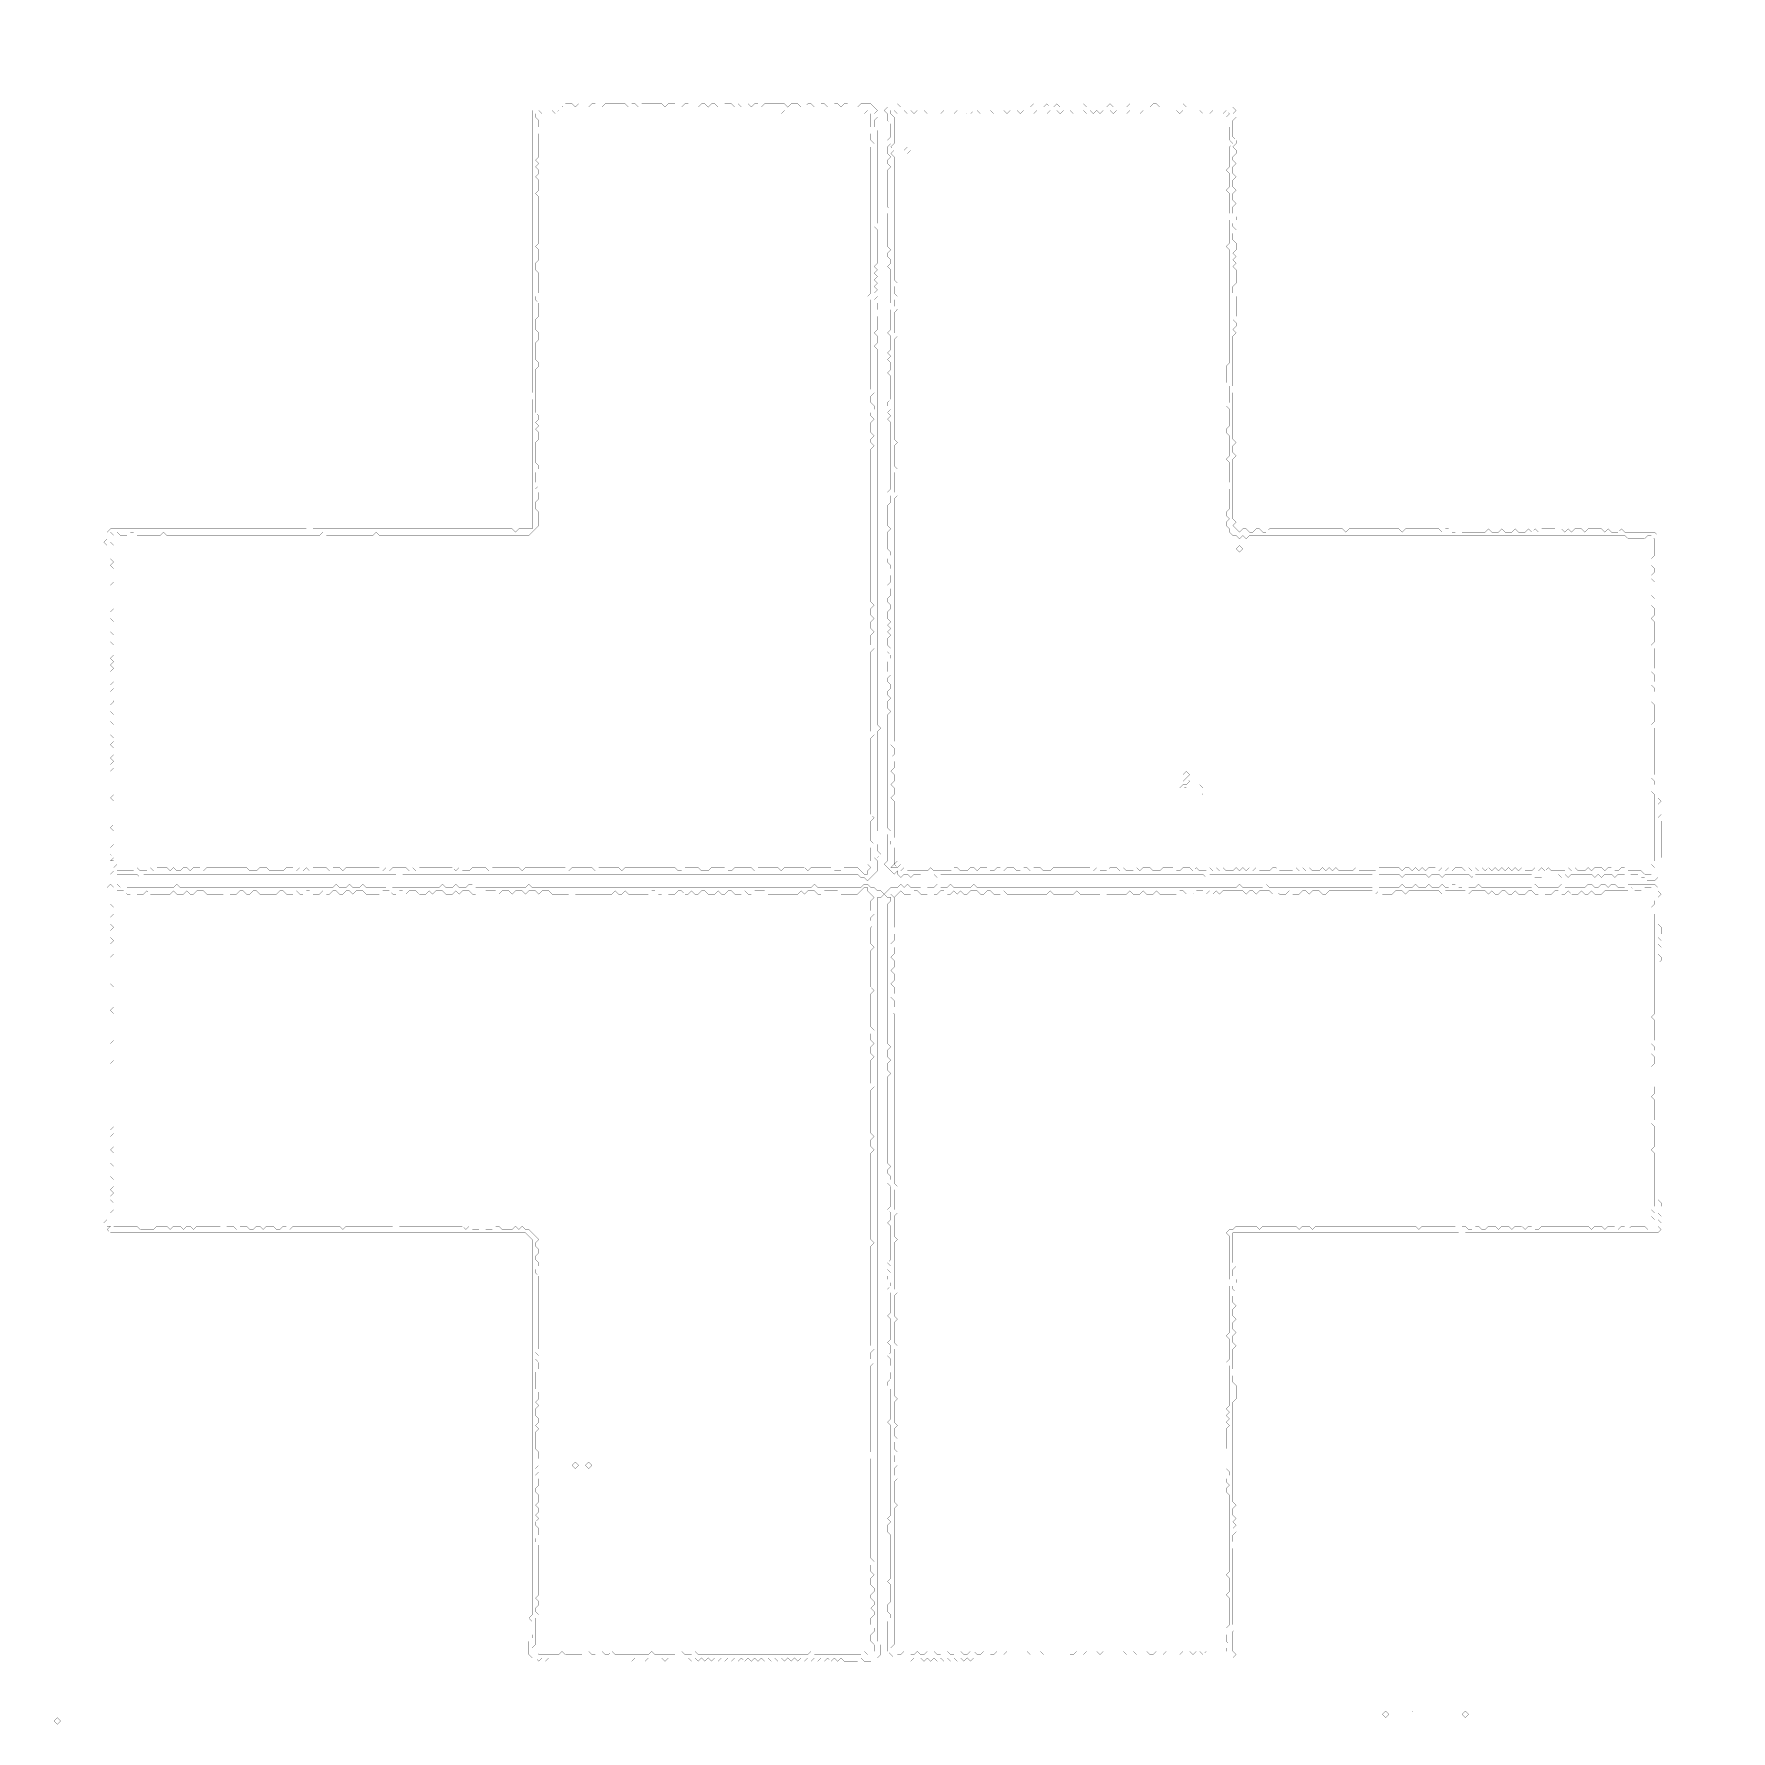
# Model space of a CAD drawing. Header units: metres. Extents: x 0 to 5124, y -5124 to 0.
import ezdxf

# ---------------------------------------------------------------- set-up
doc = ezdxf.new("R2010")
doc.units = ezdxf.units.M
doc.layers.add('conductor', color=1, linetype='Continuous')
doc.layers.add('substrate', color=5, linetype='Continuous')

msp = doc.modelspace()

# ---------------------------------------------------------------- linework, layer by layer
at = {"layer": 'conductor', "const_width": 0.5}
for points in [[(1524.2, -230.6), (1514.1, -240.7), (1514.1, -250.7), (1524.2, -260.7), (1524.2, -270.7), (1524.2, -280.8), (1514.1, -290.8), (1524.2, -300.8), (1524.2, -310.8), (1524.2, -320.9), (1524.2, -330.9), (1524.2, -340.9), (1524.2, -351), (1524.2, -361), (1524.2, -371), (1514.1, -381), (1524.2, -391.1), (1514.1, -401.1), (1524.2, -411.1), (1524.2, -421.1), (1514.1, -431.2), (1524.2, -441.2), (1524.2, -451.2), (1524.2, -461.3), (1524.2, -471.3), (1514.1, -481.3), (1524.2, -491.3), (1524.2, -501.4), (1524.2, -511.4), (1524.2, -521.4), (1524.2, -531.4), (1524.2, -541.5), (1524.2, -551.5), (1524.2, -561.5), (1524.2, -571.6), (1524.2, -581.6), (1524.2, -591.6), (1524.2, -601.6), (1524.2, -611.7), (1524.2, -621.7), (1524.2, -631.7), (1514.1, -641.8), (1524.2, -651.8), (1524.2, -661.8), (1524.2, -671.8), (1524.2, -681.9), (1514.1, -691.9), (1514.1, -701.9), (1514.1, -711.9), (1524.2, -722), (1524.2, -732), (1524.2, -742), (1524.2, -752.1), (1524.2, -762.1), (1524.2, -772.1), (1524.2, -782.1), (1514.1, -792.2), (1514.1, -802.2), (1524.2, -812.2), (1524.2, -822.2), (1524.2, -832.3), (1524.2, -842.3), (1524.2, -852.3), (1514.1, -862.4), (1514.1, -872.4), (1514.1, -882.4), (1514.1, -892.4), (1524.2, -902.5), (1524.2, -912.5), (1524.2, -922.5), (1514.1, -932.5), (1514.1, -942.6), (1514.1, -952.6), (1514.1, -962.6), (1514.1, -972.7), (1514.1, -982.7), (1524.2, -992.7), (1524.2, -1002.7), (1514.1, -1012.8), (1514.1, -1022.8), (1514.1, -1032.8), (1514.1, -1042.8), (1514.1, -1052.9), (1514.1, -1062.9), (1514.1, -1072.9), (1514.1, -1083), (1514.1, -1093), (1514.1, -1103), (1514.1, -1113), (1514.1, -1123.1), (1514.1, -1133.1), (1514.1, -1143.1), (1524.2, -1153.1), (1524.2, -1163.2), (1514.1, -1173.2), (1524.2, -1183.2), (1514.1, -1193.3), (1524.2, -1203.3), (1524.2, -1213.3), (1524.2, -1223.3), (1514.1, -1233.4), (1514.1, -1243.4), (1514.1, -1253.4), (1514.1, -1263.4), (1514.1, -1273.5), (1514.1, -1283.5), (1514.1, -1293.5), (1524.2, -1303.6), (1524.2, -1313.6), (1514.1, -1323.6), (1514.1, -1333.6), (1514.1, -1343.7), (1514.1, -1353.7), (1524.2, -1363.7), (1514.1, -1373.7), (1524.2, -1383.8), (1524.2, -1393.8), (1524.2, -1403.8), (1514.1, -1413.9), (1514.1, -1423.9), (1514.1, -1433.9), (1524.2, -1443.9), (1524.2, -1454), (1524.2, -1464), (1524.2, -1474), (1524.2, -1484), (1514.1, -1494.1), (1504.1, -1504.1), (1494.1, -1514.1), (1484, -1514.1), (1474, -1514.1), (1464, -1514.1), (1454, -1514.1), (1443.9, -1514.1), (1433.9, -1514.1), (1423.9, -1514.1), (1413.9, -1514.1), (1403.8, -1514.1), (1393.8, -1514.1), (1383.8, -1514.1), (1373.7, -1514.1), (1363.7, -1514.1), (1353.7, -1514.1), (1343.7, -1514.1), (1333.6, -1514.1), (1323.6, -1514.1), (1313.6, -1514.1), (1303.6, -1514.1), (1293.5, -1514.1), (1283.5, -1514.1), (1273.5, -1514.1), (1263.4, -1514.1), (1253.4, -1514.1), (1243.4, -1514.1), (1233.4, -1514.1), (1223.3, -1514.1), (1213.3, -1514.1), (1203.3, -1514.1), (1193.3, -1514.1), (1183.2, -1514.1), (1173.2, -1514.1), (1163.2, -1514.1), (1153.1, -1514.1), (1143.1, -1514.1), (1133.1, -1514.1), (1123.1, -1514.1), (1113, -1514.1), (1103, -1514.1), (1093, -1514.1), (1083, -1514.1), (1072.9, -1514.1), (1062.9, -1514.1), (1052.9, -1514.1), (1042.8, -1514.1), (1032.8, -1504.1), (1022.8, -1514.1), (1012.8, -1514.1), (1002.7, -1514.1), (992.7, -1514.1), (982.7, -1514.1), (972.7, -1514.1), (962.6, -1514.1), (952.6, -1514.1), (942.6, -1514.1), (932.5, -1514.1), (922.5, -1514.1), (912.5, -1514.1), (902.5, -1514.1), (892.4, -1514.1), (882.4, -1514.1), (872.4, -1504.1), (862.4, -1514.1), (852.3, -1514.1), (842.3, -1514.1), (832.3, -1514.1), (822.2, -1514.1), (812.2, -1514.1), (802.2, -1514.1), (792.2, -1514.1), (782.1, -1514.1), (772.1, -1514.1), (762.1, -1514.1), (752.1, -1514.1), (742, -1514.1), (732, -1514.1), (722, -1514.1), (711.9, -1514.1), (701.9, -1514.1), (691.9, -1514.1), (681.9, -1514.1), (671.8, -1514.1), (661.8, -1514.1), (651.8, -1514.1), (641.8, -1514.1), (631.7, -1514.1), (621.7, -1514.1), (611.7, -1514.1), (601.6, -1514.1), (591.6, -1514.1), (581.6, -1514.1), (571.6, -1514.1), (561.5, -1514.1), (551.5, -1514.1), (541.5, -1514.1), (531.4, -1514.1), (521.4, -1514.1), (511.4, -1514.1), (501.4, -1514.1), (491.3, -1514.1), (481.3, -1514.1), (471.3, -1514.1), (461.3, -1514.1), (451.2, -1514.1), (441.2, -1514.1), (431.2, -1514.1), (421.1, -1514.1), (411.1, -1514.1), (401.1, -1514.1), (391.1, -1504.1), (381, -1514.1), (371, -1514.1), (361, -1514.1), (351, -1514.1), (340.9, -1514.1), (330.9, -1514.1), (320.9, -1514.1), (310.8, -1514.1), (300.8, -1504.1), (290.8, -1504.1), (280.8, -1514.1), (270.7, -1514.1), (260.7, -1514.1), (250.7, -1504.1), (240.7, -1514.1), (230.6, -1504.1), (230.6, -1514.1), (230.6, -1524.2), (230.6, -1534.2), (240.7, -1544.2), (240.7, -1554.2), (240.7, -1564.3), (230.6, -1574.3), (230.6, -1584.3), (240.7, -1594.3), (230.6, -1604.4), (240.7, -1614.4), (240.7, -1624.4), (240.7, -1634.5), (240.7, -1644.5), (240.7, -1654.5), (230.6, -1664.5), (240.7, -1674.6), (240.7, -1684.6), (240.7, -1694.6), (240.7, -1704.6), (240.7, -1714.7), (240.7, -1724.7), (240.7, -1734.7), (230.6, -1744.8), (230.6, -1754.8), (230.6, -1764.8), (240.7, -1774.8), (240.7, -1784.9), (240.7, -1794.9), (230.6, -1804.9), (240.7, -1814.9), (230.6, -1825), (230.6, -1835), (240.7, -1845), (240.7, -1855.1), (240.7, -1865.1), (240.7, -1875.1), (230.6, -1885.1), (240.7, -1895.2), (230.6, -1905.2), (240.7, -1915.2), (230.6, -1925.2), (240.7, -1935.3), (240.7, -1945.3), (240.7, -1955.3), (230.6, -1965.4), (240.7, -1975.4), (230.6, -1985.4), (230.6, -1995.4), (230.6, -2005.5), (240.7, -2015.5), (230.6, -2025.5), (230.6, -2035.6), (230.6, -2045.6), (240.7, -2055.6), (230.6, -2065.6), (230.6, -2075.7), (240.7, -2085.7), (240.7, -2095.7), (240.7, -2105.7), (230.6, -2115.8), (240.7, -2125.8), (240.7, -2135.8), (230.6, -2145.9), (240.7, -2155.9), (240.7, -2165.9), (240.7, -2175.9), (230.6, -2186), (240.7, -2196), (230.6, -2206), (240.7, -2216), (230.6, -2226.1), (230.6, -2236.1), (230.6, -2246.1), (240.7, -2256.2), (240.7, -2266.2), (240.7, -2276.2), (240.7, -2286.2), (240.7, -2296.3), (230.6, -2306.3), (240.7, -2316.3), (240.7, -2326.3), (240.7, -2336.4), (240.7, -2346.4), (240.7, -2356.4), (240.7, -2366.5), (240.7, -2376.5), (240.7, -2386.5), (230.6, -2396.5), (240.7, -2406.6), (240.7, -2416.6), (240.7, -2426.6), (240.7, -2436.6), (240.7, -2446.7), (230.6, -2456.7), (230.6, -2466.7), (230.6, -2476.8), (240.7, -2486.8), (230.6, -2496.8), (240.7, -2496.8), (250.7, -2506.8), (240.7, -2516.9), (250.7, -2526.9), (260.7, -2526.9), (270.7, -2526.9), (280.8, -2526.9), (290.8, -2526.9), (300.8, -2526.9), (310.8, -2516.9), (320.9, -2526.9), (330.9, -2526.9), (340.9, -2526.9), (351, -2516.9), (361, -2526.9), (371, -2516.9), (381, -2516.9), (391.1, -2516.9), (401.1, -2516.9), (411.1, -2526.9), (421.1, -2516.9), (431.2, -2526.9), (441.2, -2526.9), (451.2, -2516.9), (461.3, -2516.9), (471.3, -2526.9), (481.3, -2516.9), (491.3, -2516.9), (501.4, -2516.9), (511.4, -2526.9), (521.4, -2516.9), (531.4, -2516.9), (541.5, -2516.9), (551.5, -2516.9), (561.5, -2516.9), (571.6, -2516.9), (581.6, -2516.9), (591.6, -2516.9), (601.6, -2516.9), (611.7, -2516.9), (621.7, -2516.9), (631.7, -2516.9), (641.8, -2516.9), (651.8, -2526.9), (661.8, -2526.9), (671.8, -2526.9), (681.9, -2516.9), (691.9, -2516.9), (701.9, -2516.9), (711.9, -2526.9), (722, -2526.9), (732, -2526.9), (742, -2526.9), (752.1, -2526.9), (762.1, -2516.9), (772.1, -2516.9), (782.1, -2516.9), (792.2, -2526.9), (802.2, -2516.9), (812.2, -2526.9), (822.2, -2516.9), (832.3, -2526.9), (842.3, -2516.9), (852.3, -2516.9), (862.4, -2516.9), (872.4, -2516.9), (882.4, -2516.9), (892.4, -2526.9), (902.5, -2516.9), (912.5, -2516.9), (922.5, -2516.9), (932.5, -2526.9), (942.6, -2516.9), (952.6, -2516.9), (962.6, -2516.9), (972.7, -2516.9), (982.7, -2516.9), (992.7, -2516.9), (1002.7, -2516.9), (1012.8, -2516.9), (1022.8, -2516.9), (1032.8, -2516.9), (1042.8, -2516.9), (1052.9, -2526.9), (1062.9, -2516.9), (1072.9, -2526.9), (1083, -2516.9), (1093, -2516.9), (1103, -2516.9), (1113, -2516.9), (1123.1, -2516.9), (1133.1, -2526.9), (1143.1, -2516.9), (1153.1, -2526.9), (1163.2, -2516.9), (1173.2, -2516.9), (1183.2, -2516.9), (1193.3, -2516.9), (1203.3, -2516.9), (1213.3, -2516.9), (1223.3, -2516.9), (1233.4, -2516.9), (1243.4, -2516.9), (1253.4, -2516.9), (1263.4, -2516.9), (1273.5, -2526.9), (1283.5, -2516.9), (1293.5, -2526.9), (1303.6, -2526.9), (1313.6, -2526.9), (1323.6, -2516.9), (1333.6, -2516.9), (1343.7, -2516.9), (1353.7, -2516.9), (1363.7, -2516.9), (1373.7, -2526.9), (1383.8, -2516.9), (1393.8, -2516.9), (1403.8, -2516.9), (1413.9, -2516.9), (1423.9, -2516.9), (1433.9, -2516.9), (1443.9, -2516.9), (1454, -2516.9), (1464, -2516.9), (1474, -2526.9), (1484, -2516.9), (1494.1, -2516.9), (1504.1, -2516.9), (1514.1, -2516.9), (1524.2, -2516.9), (1534.2, -2516.9), (1544.2, -2516.9), (1554.2, -2516.9), (1564.3, -2516.9), (1574.3, -2516.9), (1584.3, -2516.9), (1594.3, -2516.9), (1604.4, -2516.9), (1614.4, -2526.9), (1624.4, -2516.9), (1634.5, -2516.9), (1644.5, -2516.9), (1654.5, -2516.9), (1664.5, -2516.9), (1674.6, -2516.9), (1684.6, -2516.9), (1694.6, -2526.9), (1704.6, -2516.9), (1714.7, -2516.9), (1724.7, -2516.9), (1734.7, -2516.9), (1744.8, -2516.9), (1754.8, -2516.9), (1764.8, -2516.9), (1774.8, -2526.9), (1784.9, -2516.9), (1794.9, -2516.9), (1804.9, -2516.9), (1814.9, -2516.9), (1825, -2516.9), (1835, -2516.9), (1845, -2516.9), (1855.1, -2516.9), (1865.1, -2516.9), (1875.1, -2516.9), (1885.1, -2516.9), (1895.2, -2516.9), (1905.2, -2516.9), (1915.2, -2516.9), (1925.2, -2516.9), (1935.3, -2516.9), (1945.3, -2526.9), (1955.3, -2526.9), (1965.4, -2516.9), (1975.4, -2516.9), (1985.4, -2516.9), (1995.4, -2516.9), (2005.5, -2516.9), (2015.5, -2526.9), (2025.5, -2526.9), (2035.6, -2526.9), (2045.6, -2516.9), (2055.6, -2516.9), (2065.6, -2516.9), (2075.7, -2516.9), (2085.7, -2516.9), (2095.7, -2526.9), (2105.7, -2526.9), (2115.8, -2516.9), (2125.8, -2516.9), (2135.8, -2516.9), (2145.9, -2516.9), (2155.9, -2516.9), (2165.9, -2516.9), (2175.9, -2526.9), (2186, -2516.9), (2196, -2516.9), (2206, -2516.9), (2216, -2516.9), (2226.1, -2516.9), (2236.1, -2516.9), (2246.1, -2516.9), (2256.2, -2526.9), (2266.2, -2516.9), (2276.2, -2516.9), (2286.2, -2516.9), (2296.3, -2516.9), (2306.3, -2516.9), (2316.3, -2516.9), (2326.3, -2516.9), (2336.4, -2526.9), (2346.4, -2516.9), (2356.4, -2516.9), (2366.5, -2516.9), (2376.5, -2516.9), (2386.5, -2516.9), (2396.5, -2516.9), (2406.6, -2516.9), (2416.6, -2526.9), (2426.6, -2526.9), (2436.6, -2526.9), (2446.7, -2516.9), (2456.7, -2516.9), (2466.7, -2516.9), (2476.8, -2516.9), (2486.8, -2516.9), (2496.8, -2526.9), (2506.8, -2536.9), (2516.9, -2536.9), (2516.9, -2526.9), (2526.9, -2516.9), (2516.9, -2506.8), (2526.9, -2496.8), (2526.9, -2486.8), (2526.9, -2476.8), (2526.9, -2466.7), (2526.9, -2456.7), (2536.9, -2446.7), (2526.9, -2436.6), (2526.9, -2426.6), (2526.9, -2416.6), (2526.9, -2406.6), (2526.9, -2396.5), (2526.9, -2386.5), (2526.9, -2376.5), (2536.9, -2366.5), (2526.9, -2356.4), (2526.9, -2346.4), (2526.9, -2336.4), (2526.9, -2326.3), (2526.9, -2316.3), (2526.9, -2306.3), (2526.9, -2296.3), (2526.9, -2286.2), (2526.9, -2276.2), (2526.9, -2266.2), (2526.9, -2256.2), (2526.9, -2246.1), (2526.9, -2236.1), (2526.9, -2226.1), (2526.9, -2216), (2526.9, -2206), (2526.9, -2196), (2526.9, -2186), (2526.9, -2175.9), (2526.9, -2165.9), (2526.9, -2155.9), (2526.9, -2145.9), (2526.9, -2135.8), (2526.9, -2125.8), (2536.9, -2115.8), (2526.9, -2105.7), (2526.9, -2095.7), (2526.9, -2085.7), (2526.9, -2075.7), (2526.9, -2065.6), (2526.9, -2055.6), (2526.9, -2045.6), (2526.9, -2035.6), (2526.9, -2025.5), (2526.9, -2015.5), (2526.9, -2005.5), (2526.9, -1995.4), (2526.9, -1985.4), (2526.9, -1975.4), (2526.9, -1965.4), (2526.9, -1955.3), (2526.9, -1945.3), (2526.9, -1935.3), (2526.9, -1925.2), (2526.9, -1915.2), (2526.9, -1905.2), (2526.9, -1895.2), (2526.9, -1885.1), (2526.9, -1875.1), (2526.9, -1865.1), (2536.9, -1855.1), (2526.9, -1845), (2526.9, -1835), (2526.9, -1825), (2526.9, -1814.9), (2536.9, -1804.9), (2526.9, -1794.9), (2526.9, -1784.9), (2526.9, -1774.8), (2536.9, -1764.8), (2526.9, -1754.8), (2526.9, -1744.8), (2526.9, -1734.7), (2536.9, -1724.7), (2526.9, -1714.7), (2526.9, -1704.6), (2526.9, -1694.6), (2526.9, -1684.6), (2526.9, -1674.6), (2526.9, -1664.5), (2526.9, -1654.5), (2526.9, -1644.5), (2526.9, -1634.5), (2526.9, -1624.4), (2526.9, -1614.4), (2526.9, -1604.4), (2526.9, -1594.3), (2526.9, -1584.3), (2526.9, -1574.3), (2526.9, -1564.3), (2526.9, -1554.2), (2526.9, -1544.2), (2526.9, -1534.2), (2526.9, -1524.2), (2526.9, -1514.1), (2526.9, -1504.1), (2526.9, -1494.1), (2526.9, -1484), (2526.9, -1474), (2526.9, -1464), (2526.9, -1454), (2526.9, -1443.9), (2526.9, -1433.9), (2526.9, -1423.9), (2526.9, -1413.9), (2526.9, -1403.8), (2526.9, -1393.8), (2526.9, -1383.8), (2526.9, -1373.7), (2526.9, -1363.7), (2526.9, -1353.7), (2526.9, -1343.7), (2526.9, -1333.6), (2526.9, -1323.6), (2526.9, -1313.6), (2526.9, -1303.6), (2526.9, -1293.5), (2526.9, -1283.5), (2526.9, -1273.5), (2526.9, -1263.4), (2526.9, -1253.4), (2536.9, -1243.4), (2526.9, -1233.4), (2526.9, -1223.3), (2536.9, -1213.3), (2526.9, -1203.3), (2526.9, -1193.3), (2526.9, -1183.2), (2526.9, -1173.2), (2536.9, -1163.2), (2526.9, -1153.1), (2526.9, -1143.1), (2536.9, -1133.1), (2536.9, -1123.1), (2526.9, -1113), (2526.9, -1103), (2526.9, -1093), (2536.9, -1083), (2526.9, -1072.9), (2526.9, -1062.9), (2526.9, -1052.9), (2526.9, -1042.8), (2526.9, -1032.8), (2526.9, -1022.8), (2526.9, -1012.8), (2526.9, -1002.7), (2526.9, -992.7), (2526.9, -982.7), (2526.9, -972.7), (2526.9, -962.6), (2526.9, -952.6), (2526.9, -942.6), (2526.9, -932.5), (2526.9, -922.5), (2526.9, -912.5), (2526.9, -902.5), (2526.9, -892.4), (2526.9, -882.4), (2526.9, -872.4), (2526.9, -862.4), (2526.9, -852.3), (2526.9, -842.3), (2526.9, -832.3), (2526.9, -822.2), (2526.9, -812.2), (2526.9, -802.2), (2516.9, -792.2), (2526.9, -782.1), (2526.9, -772.1), (2526.9, -762.1), (2526.9, -752.1), (2526.9, -742), (2526.9, -732), (2526.9, -722), (2526.9, -711.9), (2526.9, -701.9), (2526.9, -691.9), (2526.9, -681.9), (2526.9, -671.8), (2526.9, -661.8), (2526.9, -651.8), (2526.9, -641.8), (2526.9, -631.7), (2526.9, -621.7), (2526.9, -611.7), (2526.9, -601.6), (2526.9, -591.6), (2526.9, -581.6), (2526.9, -571.6), (2526.9, -561.5), (2526.9, -551.5), (2526.9, -541.5), (2526.9, -531.4), (2526.9, -521.4), (2526.9, -511.4), (2526.9, -501.4), (2526.9, -491.3), (2526.9, -481.3), (2526.9, -471.3), (2526.9, -461.3), (2526.9, -451.2), (2526.9, -441.2), (2526.9, -431.2), (2526.9, -421.1), (2526.9, -411.1), (2526.9, -401.1), (2526.9, -391.1), (2526.9, -381), (2526.9, -371), (2526.9, -361), (2526.9, -351), (2526.9, -340.9), (2536.9, -330.9), (2526.9, -320.9), (2526.9, -310.8), (2526.9, -300.8), (2536.9, -290.8), (2526.9, -280.8), (2526.9, -270.7), (2526.9, -260.7), (2526.9, -250.7), (2526.9, -240.7), (2516.9, -230.6), (2506.8, -240.7), (2496.8, -240.7), (2486.8, -230.6), (2476.8, -230.6), (2466.7, -230.6), (2456.7, -230.6), (2446.7, -230.6), (2436.6, -230.6), (2426.6, -230.6), (2416.6, -230.6), (2406.6, -230.6), (2396.5, -230.6), (2386.5, -230.6), (2376.5, -230.6), (2366.5, -230.6), (2356.4, -230.6), (2346.4, -230.6), (2336.4, -230.6), (2326.3, -230.6), (2316.3, -230.6), (2306.3, -230.6), (2296.3, -230.6), (2286.2, -230.6), (2276.2, -230.6), (2266.2, -230.6), (2256.2, -240.7), (2246.1, -230.6), (2236.1, -230.6), (2226.1, -230.6), (2216, -230.6), (2206, -230.6), (2196, -230.6), (2186, -230.6), (2175.9, -230.6), (2165.9, -230.6), (2155.9, -230.6), (2145.9, -230.6), (2135.8, -230.6), (2125.8, -230.6), (2115.8, -230.6), (2105.7, -230.6), (2095.7, -230.6), (2085.7, -230.6), (2075.7, -230.6), (2065.6, -230.6), (2055.6, -230.6), (2045.6, -230.6), (2035.6, -230.6), (2025.5, -230.6), (2015.5, -230.6), (2005.5, -230.6), (1995.4, -230.6), (1985.4, -230.6), (1975.4, -230.6), (1965.4, -230.6), (1955.3, -230.6), (1945.3, -230.6), (1935.3, -230.6), (1925.2, -230.6), (1915.2, -230.6), (1905.2, -230.6), (1895.2, -230.6), (1885.1, -230.6), (1875.1, -230.6), (1865.1, -230.6), (1855.1, -230.6), (1845, -230.6), (1835, -230.6), (1825, -230.6), (1814.9, -230.6), (1804.9, -230.6), (1794.9, -230.6), (1784.9, -230.6), (1774.8, -230.6), (1764.8, -230.6), (1754.8, -230.6), (1744.8, -230.6), (1734.7, -230.6), (1724.7, -230.6), (1714.7, -230.6), (1704.6, -230.6), (1694.6, -230.6), (1684.6, -230.6), (1674.6, -230.6), (1664.5, -230.6), (1654.5, -230.6), (1644.5, -230.6), (1634.5, -230.6), (1624.4, -230.6), (1614.4, -230.6), (1604.4, -230.6), (1594.3, -230.6), (1584.3, -230.6), (1574.3, -240.7), (1564.3, -230.6), (1554.2, -230.6), (1544.2, -230.6), (1534.2, -240.7)], [(2587.1, -230.6), (2587.1, -240.7), (2597.1, -250.7), (2597.1, -260.7), (2597.1, -270.7), (2597.1, -280.8), (2597.1, -290.8), (2597.1, -300.8), (2597.1, -310.8), (2597.1, -320.9), (2597.1, -330.9), (2587.1, -340.9), (2597.1, -351), (2587.1, -361), (2597.1, -371), (2597.1, -381), (2597.1, -391.1), (2597.1, -401.1), (2597.1, -411.1), (2597.1, -421.1), (2597.1, -431.2), (2597.1, -441.2), (2597.1, -451.2), (2597.1, -461.3), (2597.1, -471.3), (2597.1, -481.3), (2597.1, -491.3), (2597.1, -501.4), (2597.1, -511.4), (2597.1, -521.4), (2597.1, -531.4), (2597.1, -541.5), (2597.1, -551.5), (2597.1, -561.5), (2597.1, -571.6), (2597.1, -581.6), (2597.1, -591.6), (2597.1, -601.6), (2597.1, -611.7), (2597.1, -621.7), (2597.1, -631.7), (2597.1, -641.8), (2597.1, -651.8), (2597.1, -661.8), (2597.1, -671.8), (2597.1, -681.9), (2597.1, -691.9), (2597.1, -701.9), (2597.1, -711.9), (2597.1, -722), (2597.1, -732), (2597.1, -742), (2607.1, -752.1), (2597.1, -762.1), (2597.1, -772.1), (2597.1, -782.1), (2607.1, -792.2), (2597.1, -802.2), (2597.1, -812.2), (2597.1, -822.2), (2607.1, -832.3), (2597.1, -842.3), (2597.1, -852.3), (2597.1, -862.4), (2597.1, -872.4), (2597.1, -882.4), (2597.1, -892.4), (2597.1, -902.5), (2607.1, -912.5), (2597.1, -922.5), (2597.1, -932.5), (2597.1, -942.6), (2597.1, -952.6), (2597.1, -962.6), (2597.1, -972.7), (2597.1, -982.7), (2597.1, -992.7), (2597.1, -1002.7), (2597.1, -1012.8), (2597.1, -1022.8), (2597.1, -1032.8), (2597.1, -1042.8), (2597.1, -1052.9), (2597.1, -1062.9), (2597.1, -1072.9), (2597.1, -1083), (2597.1, -1093), (2597.1, -1103), (2597.1, -1113), (2597.1, -1123.1), (2597.1, -1133.1), (2597.1, -1143.1), (2597.1, -1153.1), (2597.1, -1163.2), (2597.1, -1173.2), (2597.1, -1183.2), (2597.1, -1193.3), (2597.1, -1203.3), (2597.1, -1213.3), (2597.1, -1223.3), (2607.1, -1233.4), (2597.1, -1243.4), (2597.1, -1253.4), (2597.1, -1263.4), (2597.1, -1273.5), (2597.1, -1283.5), (2597.1, -1293.5), (2597.1, -1303.6), (2607.1, -1313.6), (2597.1, -1323.6), (2597.1, -1333.6), (2597.1, -1343.7), (2597.1, -1353.7), (2597.1, -1363.7), (2597.1, -1373.7), (2597.1, -1383.8), (2607.1, -1393.8), (2597.1, -1403.8), (2597.1, -1413.9), (2597.1, -1423.9), (2597.1, -1433.9), (2597.1, -1443.9), (2597.1, -1454), (2597.1, -1464), (2597.1, -1474), (2597.1, -1484), (2597.1, -1494.1), (2597.1, -1504.1), (2597.1, -1514.1), (2597.1, -1524.2), (2597.1, -1534.2), (2597.1, -1544.2), (2597.1, -1554.2), (2597.1, -1564.3), (2597.1, -1574.3), (2597.1, -1584.3), (2597.1, -1594.3), (2597.1, -1604.4), (2597.1, -1614.4), (2597.1, -1624.4), (2597.1, -1634.5), (2597.1, -1644.5), (2597.1, -1654.5), (2597.1, -1664.5), (2597.1, -1674.6), (2597.1, -1684.6), (2597.1, -1694.6), (2597.1, -1704.6), (2597.1, -1714.7), (2597.1, -1724.7), (2597.1, -1734.7), (2597.1, -1744.8), (2597.1, -1754.8), (2597.1, -1764.8), (2597.1, -1774.8), (2597.1, -1784.9), (2597.1, -1794.9), (2597.1, -1804.9), (2597.1, -1814.9), (2597.1, -1825), (2597.1, -1835), (2597.1, -1845), (2597.1, -1855.1), (2597.1, -1865.1), (2597.1, -1875.1), (2597.1, -1885.1), (2597.1, -1895.2), (2597.1, -1905.2), (2597.1, -1915.2), (2597.1, -1925.2), (2597.1, -1935.3), (2597.1, -1945.3), (2597.1, -1955.3), (2597.1, -1965.4), (2597.1, -1975.4), (2597.1, -1985.4), (2597.1, -1995.4), (2597.1, -2005.5), (2597.1, -2015.5), (2597.1, -2025.5), (2597.1, -2035.6), (2597.1, -2045.6), (2597.1, -2055.6), (2597.1, -2065.6), (2597.1, -2075.7), (2597.1, -2085.7), (2597.1, -2095.7), (2597.1, -2105.7), (2597.1, -2115.8), (2597.1, -2125.8), (2597.1, -2135.8), (2587.1, -2145.9), (2597.1, -2155.9), (2597.1, -2165.9), (2597.1, -2175.9), (2587.1, -2186), (2597.1, -2196), (2597.1, -2206), (2597.1, -2216), (2587.1, -2226.1), (2597.1, -2236.1), (2597.1, -2246.1), (2597.1, -2256.2), (2587.1, -2266.2), (2597.1, -2276.2), (2597.1, -2286.2), (2597.1, -2296.3), (2587.1, -2306.3), (2597.1, -2316.3), (2597.1, -2326.3), (2597.1, -2336.4), (2597.1, -2346.4), (2597.1, -2356.4), (2597.1, -2366.5), (2597.1, -2376.5), (2597.1, -2386.5), (2597.1, -2396.5), (2597.1, -2406.6), (2597.1, -2416.6), (2597.1, -2426.6), (2587.1, -2436.6), (2587.1, -2446.7), (2597.1, -2456.7), (2597.1, -2466.7), (2597.1, -2476.8), (2597.1, -2486.8), (2597.1, -2496.8), (2597.1, -2506.8), (2587.1, -2516.9), (2597.1, -2516.9), (2607.1, -2516.9), (2617.1, -2526.9), (2627.2, -2516.9), (2637.2, -2526.9), (2647.2, -2526.9), (2657.2, -2526.9), (2667.3, -2526.9), (2677.3, -2526.9), (2687.3, -2526.9), (2697.4, -2526.9), (2707.4, -2516.9), (2717.4, -2526.9), (2727.4, -2526.9), (2737.5, -2526.9), (2747.5, -2526.9), (2757.5, -2526.9), (2767.5, -2526.9), (2777.6, -2516.9), (2787.6, -2516.9), (2797.6, -2526.9), (2807.7, -2526.9), (2817.7, -2526.9), (2827.7, -2516.9), (2837.7, -2516.9), (2847.8, -2526.9), (2857.8, -2516.9), (2867.8, -2516.9), (2877.8, -2516.9), (2887.9, -2526.9), (2897.9, -2526.9), (2907.9, -2516.9), (2918, -2516.9), (2928, -2526.9), (2938, -2516.9), (2948, -2516.9), (2958.1, -2516.9), (2968.1, -2526.9), (2978.1, -2526.9), (2988.1, -2516.9), (2998.2, -2516.9), (3008.2, -2526.9), (3018.2, -2516.9), (3028.3, -2516.9), (3038.3, -2516.9), (3048.3, -2526.9), (3058.3, -2526.9), (3068.4, -2526.9), (3078.4, -2516.9), (3088.4, -2516.9), (3098.4, -2516.9), (3108.5, -2516.9), (3118.5, -2516.9), (3128.5, -2516.9), (3138.6, -2516.9), (3148.6, -2516.9), (3158.6, -2516.9), (3168.6, -2516.9), (3178.7, -2516.9), (3188.7, -2516.9), (3198.7, -2526.9), (3208.8, -2516.9), (3218.8, -2526.9), (3228.8, -2526.9), (3238.8, -2526.9), (3248.9, -2516.9), (3258.9, -2516.9), (3268.9, -2516.9), (3278.9, -2526.9), (3289, -2516.9), (3299, -2526.9), (3309, -2526.9), (3319.1, -2526.9), (3329.1, -2516.9), (3339.1, -2526.9), (3349.1, -2516.9), (3359.2, -2516.9), (3369.2, -2516.9), (3379.2, -2526.9), (3389.2, -2526.9), (3399.3, -2526.9), (3409.3, -2516.9), (3419.3, -2516.9), (3429.4, -2516.9), (3439.4, -2516.9), (3449.4, -2526.9), (3459.4, -2526.9), (3469.5, -2516.9), (3479.5, -2516.9), (3489.5, -2516.9), (3499.5, -2526.9), (3509.6, -2516.9), (3519.6, -2526.9), (3529.6, -2526.9), (3539.7, -2526.9), (3549.7, -2516.9), (3559.7, -2526.9), (3569.7, -2516.9), (3579.8, -2526.9), (3589.8, -2516.9), (3599.8, -2526.9), (3609.8, -2526.9), (3619.9, -2526.9), (3629.9, -2516.9), (3639.9, -2526.9), (3650, -2516.9), (3660, -2526.9), (3670, -2516.9), (3680, -2526.9), (3690.1, -2516.9), (3700.1, -2526.9), (3710.1, -2526.9), (3720.1, -2526.9), (3730.2, -2526.9), (3740.2, -2516.9), (3750.2, -2516.9), (3760.3, -2526.9), (3770.3, -2526.9), (3780.3, -2526.9), (3790.3, -2526.9), (3800.4, -2526.9), (3810.4, -2516.9), (3820.4, -2526.9), (3830.4, -2516.9), (3840.5, -2526.9), (3850.5, -2516.9), (3860.5, -2526.9), (3870.6, -2526.9), (3880.6, -2526.9), (3890.6, -2516.9), (3900.6, -2526.9), (3910.7, -2516.9), (3920.7, -2526.9), (3930.7, -2516.9), (3940.7, -2526.9), (3950.8, -2526.9), (3960.8, -2526.9), (3970.8, -2526.9), (3980.9, -2526.9), (3990.9, -2516.9), (4000.9, -2526.9), (4010.9, -2526.9), (4021, -2526.9), (4031, -2526.9), (4041, -2526.9), (4051, -2526.9), (4061.1, -2516.9), (4071.1, -2516.9), (4081.1, -2516.9), (4091.2, -2516.9), (4101.2, -2516.9), (4111.2, -2516.9), (4121.2, -2516.9), (4131.3, -2526.9), (4141.3, -2516.9), (4151.3, -2516.9), (4161.3, -2526.9), (4171.4, -2516.9), (4181.4, -2526.9), (4191.4, -2516.9), (4201.5, -2526.9), (4211.5, -2516.9), (4221.5, -2516.9), (4231.5, -2516.9), (4241.6, -2526.9), (4251.6, -2516.9), (4261.6, -2526.9), (4271.6, -2516.9), (4281.7, -2526.9), (4291.7, -2516.9), (4301.7, -2516.9), (4311.8, -2516.9), (4321.8, -2526.9), (4331.8, -2516.9), (4341.8, -2526.9), (4351.9, -2516.9), (4361.9, -2526.9), (4371.9, -2516.9), (4381.9, -2526.9), (4392, -2516.9), (4402, -2526.9), (4412, -2516.9), (4422.1, -2526.9), (4432.1, -2516.9), (4442.1, -2526.9), (4452.1, -2516.9), (4462.2, -2526.9), (4472.2, -2516.9), (4482.2, -2526.9), (4492.2, -2516.9), (4502.3, -2526.9), (4512.3, -2526.9), (4522.3, -2526.9), (4532.4, -2516.9), (4542.4, -2526.9), (4552.4, -2516.9), (4562.4, -2526.9), (4572.5, -2516.9), (4582.5, -2526.9), (4592.5, -2526.9), (4602.6, -2526.9), (4612.6, -2526.9), (4622.6, -2526.9), (4632.6, -2516.9), (4642.7, -2526.9), (4652.7, -2516.9), (4662.7, -2526.9), (4672.7, -2526.9), (4682.8, -2526.9), (4692.8, -2516.9), (4702.8, -2526.9), (4712.9, -2516.9), (4722.9, -2516.9), (4732.9, -2516.9), (4742.9, -2526.9), (4753, -2516.9), (4763, -2516.9), (4773, -2526.9), (4783, -2526.9), (4793.1, -2516.9), (4803.1, -2516.9), (4813.1, -2526.9), (4823.2, -2526.9), (4833.2, -2526.9), (4843.2, -2526.9), (4853.2, -2526.9), (4863.3, -2536.9), (4873.3, -2536.9), (4883.3, -2536.9), (4883.3, -2526.9), (4893.3, -2516.9), (4883.3, -2506.8), (4893.3, -2496.8), (4893.3, -2486.8), (4893.3, -2476.8), (4893.3, -2466.7), (4893.3, -2456.7), (4893.3, -2446.7), (4893.3, -2436.6), (4893.3, -2426.6), (4893.3, -2416.6), (4893.3, -2406.6), (4893.3, -2396.5), (4893.3, -2386.5), (4893.3, -2376.5), (4893.3, -2366.5), (4893.3, -2356.4), (4893.3, -2346.4), (4893.3, -2336.4), (4893.3, -2326.3), (4893.3, -2316.3), (4893.3, -2306.3), (4893.3, -2296.3), (4883.3, -2286.2), (4883.3, -2276.2), (4893.3, -2266.2), (4893.3, -2256.2), (4883.3, -2246.1), (4893.3, -2236.1), (4893.3, -2226.1), (4893.3, -2216), (4893.3, -2206), (4893.3, -2196), (4893.3, -2186), (4893.3, -2175.9), (4893.3, -2165.9), (4893.3, -2155.9), (4893.3, -2145.9), (4893.3, -2135.8), (4893.3, -2125.8), (4893.3, -2115.8), (4893.3, -2105.7), (4893.3, -2095.7), (4883.3, -2085.7), (4893.3, -2075.7), (4893.3, -2065.6), (4893.3, -2055.6), (4893.3, -2045.6), (4893.3, -2035.6), (4893.3, -2025.5), (4883.3, -2015.5), (4883.3, -2005.5), (4883.3, -1995.4), (4893.3, -1985.4), (4893.3, -1975.4), (4883.3, -1965.4), (4893.3, -1955.3), (4893.3, -1945.3), (4893.3, -1935.3), (4883.3, -1925.2), (4893.3, -1915.2), (4893.3, -1905.2), (4893.3, -1895.2), (4893.3, -1885.1), (4893.3, -1875.1), (4893.3, -1865.1), (4893.3, -1855.1), (4883.3, -1845), (4893.3, -1835), (4893.3, -1825), (4893.3, -1814.9), (4893.3, -1804.9), (4893.3, -1794.9), (4893.3, -1784.9), (4893.3, -1774.8), (4883.3, -1764.8), (4893.3, -1754.8), (4893.3, -1744.8), (4893.3, -1734.7), (4883.3, -1724.7), (4883.3, -1714.7), (4893.3, -1704.6), (4883.3, -1694.6), (4883.3, -1684.6), (4883.3, -1674.6), (4883.3, -1664.5), (4893.3, -1654.5), (4883.3, -1644.5), (4883.3, -1634.5), (4893.3, -1624.4), (4893.3, -1614.4), (4883.3, -1604.4), (4883.3, -1594.3), (4883.3, -1584.3), (4893.3, -1574.3), (4893.3, -1564.3), (4893.3, -1554.2), (4893.3, -1544.2), (4893.3, -1534.2), (4893.3, -1524.2), (4883.3, -1514.1), (4873.3, -1514.1), (4863.3, -1524.2), (4853.2, -1524.2), (4843.2, -1524.2), (4833.2, -1524.2), (4823.2, -1524.2), (4813.1, -1524.2), (4803.1, -1514.1), (4793.1, -1514.1), (4783, -1514.1), (4773, -1514.1), (4763, -1514.1), (4753, -1514.1), (4742.9, -1514.1), (4732.9, -1514.1), (4722.9, -1514.1), (4712.9, -1514.1), (4702.8, -1514.1), (4692.8, -1514.1), (4682.8, -1514.1), (4672.7, -1514.1), (4662.7, -1514.1), (4652.7, -1514.1), (4642.7, -1514.1), (4632.6, -1514.1), (4622.6, -1514.1), (4612.6, -1514.1), (4602.6, -1514.1), (4592.5, -1514.1), (4582.5, -1514.1), (4572.5, -1514.1), (4562.4, -1514.1), (4552.4, -1514.1), (4542.4, -1514.1), (4532.4, -1514.1), (4522.3, -1514.1), (4512.3, -1514.1), (4502.3, -1514.1), (4492.2, -1514.1), (4482.2, -1514.1), (4472.2, -1514.1), (4462.2, -1514.1), (4452.1, -1514.1), (4442.1, -1514.1), (4432.1, -1514.1), (4422.1, -1514.1), (4412, -1514.1), (4402, -1514.1), (4392, -1514.1), (4381.9, -1514.1), (4371.9, -1514.1), (4361.9, -1514.1), (4351.9, -1514.1), (4341.8, -1514.1), (4331.8, -1514.1), (4321.8, -1514.1), (4311.8, -1514.1), (4301.7, -1514.1), (4291.7, -1514.1), (4281.7, -1514.1), (4271.6, -1514.1), (4261.6, -1514.1), (4251.6, -1514.1), (4241.6, -1514.1), (4231.5, -1514.1), (4221.5, -1514.1), (4211.5, -1514.1), (4201.5, -1514.1), (4191.4, -1514.1), (4181.4, -1514.1), (4171.4, -1514.1), (4161.3, -1514.1), (4151.3, -1514.1), (4141.3, -1514.1), (4131.3, -1514.1), (4121.2, -1514.1), (4111.2, -1514.1), (4101.2, -1514.1), (4091.2, -1514.1), (4081.1, -1514.1), (4071.1, -1514.1), (4061.1, -1514.1), (4051, -1514.1), (4041, -1514.1), (4031, -1514.1), (4021, -1514.1), (4010.9, -1514.1), (4000.9, -1514.1), (3990.9, -1514.1), (3980.9, -1514.1), (3970.8, -1514.1), (3960.8, -1514.1), (3950.8, -1514.1), (3940.7, -1514.1), (3930.7, -1514.1), (3920.7, -1514.1), (3910.7, -1514.1), (3900.6, -1514.1), (3890.6, -1514.1), (3880.6, -1514.1), (3870.6, -1514.1), (3860.5, -1514.1), (3850.5, -1514.1), (3840.5, -1514.1), (3830.4, -1514.1), (3820.4, -1514.1), (3810.4, -1514.1), (3800.4, -1514.1), (3790.3, -1514.1), (3780.3, -1514.1), (3770.3, -1514.1), (3760.3, -1514.1), (3750.2, -1514.1), (3740.2, -1514.1), (3730.2, -1514.1), (3720.1, -1514.1), (3710.1, -1514.1), (3700.1, -1514.1), (3690.1, -1514.1), (3680, -1514.1), (3670, -1514.1), (3660, -1524.2), (3650, -1514.1), (3639.9, -1524.2), (3629.9, -1514.1), (3619.9, -1514.1), (3609.8, -1504.1), (3609.8, -1494.1), (3599.8, -1484), (3599.8, -1474), (3609.8, -1464), (3599.8, -1454), (3599.8, -1443.9), (3609.8, -1433.9), (3609.8, -1423.9), (3609.8, -1413.9), (3609.8, -1403.8), (3609.8, -1393.8), (3609.8, -1383.8), (3609.8, -1373.7), (3599.8, -1363.7), (3609.8, -1353.7), (3609.8, -1343.7), (3609.8, -1333.6), (3609.8, -1323.6), (3609.8, -1313.6), (3609.8, -1303.6), (3609.8, -1293.5), (3599.8, -1283.5), (3609.8, -1273.5), (3609.8, -1263.4), (3609.8, -1253.4), (3609.8, -1243.4), (3609.8, -1233.4), (3609.8, -1223.3), (3609.8, -1213.3), (3599.8, -1203.3), (3599.8, -1193.3), (3609.8, -1183.2), (3609.8, -1173.2), (3609.8, -1163.2), (3609.8, -1153.1), (3609.8, -1143.1), (3609.8, -1133.1), (3599.8, -1123.1), (3609.8, -1113), (3609.8, -1103), (3609.8, -1093), (3609.8, -1083), (3609.8, -1072.9), (3609.8, -1062.9), (3599.8, -1052.9), (3599.8, -1042.8), (3599.8, -1032.8), (3599.8, -1022.8), (3599.8, -1012.8), (3599.8, -1002.7), (3609.8, -992.7), (3609.8, -982.7), (3609.8, -972.7), (3609.8, -962.6), (3609.8, -952.6), (3609.8, -942.6), (3609.8, -932.5), (3609.8, -922.5), (3609.8, -912.5), (3609.8, -902.5), (3609.8, -892.4), (3609.8, -882.4), (3609.8, -872.4), (3609.8, -862.4), (3609.8, -852.3), (3609.8, -842.3), (3609.8, -832.3), (3609.8, -822.2), (3609.8, -812.2), (3609.8, -802.2), (3609.8, -792.2), (3609.8, -782.1), (3609.8, -772.1), (3609.8, -762.1), (3609.8, -752.1), (3609.8, -742), (3609.8, -732), (3609.8, -722), (3609.8, -711.9), (3609.8, -701.9), (3609.8, -691.9), (3609.8, -681.9), (3609.8, -671.8), (3609.8, -661.8), (3609.8, -651.8), (3599.8, -641.8), (3609.8, -631.7), (3609.8, -621.7), (3609.8, -611.7), (3609.8, -601.6), (3609.8, -591.6), (3609.8, -581.6), (3609.8, -571.6), (3609.8, -561.5), (3599.8, -551.5), (3609.8, -541.5), (3609.8, -531.4), (3609.8, -521.4), (3609.8, -511.4), (3609.8, -501.4), (3609.8, -491.3), (3609.8, -481.3), (3599.8, -471.3), (3609.8, -461.3), (3609.8, -451.2), (3609.8, -441.2), (3609.8, -431.2), (3609.8, -421.1), (3599.8, -411.1), (3609.8, -401.1), (3609.8, -391.1), (3609.8, -381), (3609.8, -371), (3609.8, -361), (3609.8, -351), (3609.8, -340.9), (3619.9, -330.9), (3609.8, -320.9), (3609.8, -310.8), (3609.8, -300.8), (3609.8, -290.8), (3609.8, -280.8), (3599.8, -270.7), (3609.8, -260.7), (3599.8, -250.7), (3609.8, -240.7), (3599.8, -230.6), (3589.8, -240.7), (3579.8, -240.7), (3569.7, -240.7), (3559.7, -230.6), (3549.7, -240.7), (3539.7, -240.7), (3529.6, -240.7), (3519.6, -230.6), (3509.6, -230.6), (3499.5, -230.6), (3489.5, -230.6), (3479.5, -230.6), (3469.5, -230.6), (3459.4, -240.7), (3449.4, -230.6), (3439.4, -230.6), (3429.4, -230.6), (3419.3, -230.6), (3409.3, -230.6), (3399.3, -230.6), (3389.2, -230.6), (3379.2, -230.6), (3369.2, -230.6), (3359.2, -230.6), (3349.1, -230.6), (3339.1, -240.7), (3329.1, -230.6), (3319.1, -230.6), (3309, -230.6), (3299, -240.7), (3289, -240.7), (3278.9, -230.6), (3268.9, -230.6), (3258.9, -240.7), (3248.9, -230.6), (3238.8, -230.6), (3228.8, -230.6), (3218.8, -240.7), (3208.8, -230.6), (3198.7, -240.7), (3188.7, -230.6), (3178.7, -240.7), (3168.6, -230.6), (3158.6, -230.6), (3148.6, -230.6), (3138.6, -240.7), (3128.5, -230.6), (3118.5, -230.6), (3108.5, -230.6), (3098.4, -240.7), (3088.4, -230.6), (3078.4, -230.6), (3068.4, -230.6), (3058.3, -240.7), (3048.3, -230.6), (3038.3, -230.6), (3028.3, -230.6), (3018.2, -240.7), (3008.2, -230.6), (2998.2, -230.6), (2988.1, -230.6), (2978.1, -240.7), (2968.1, -230.6), (2958.1, -230.6), (2948, -230.6), (2938, -240.7), (2928, -230.6), (2918, -230.6), (2907.9, -230.6), (2897.9, -240.7), (2887.9, -230.6), (2877.8, -230.6), (2867.8, -230.6), (2857.8, -240.7), (2847.8, -230.6), (2837.7, -230.6), (2827.7, -240.7), (2817.7, -240.7), (2807.7, -230.6), (2797.6, -230.6), (2787.6, -230.6), (2777.6, -240.7), (2767.5, -240.7), (2757.5, -230.6), (2747.5, -230.6), (2737.5, -240.7), (2727.4, -240.7), (2717.4, -240.7), (2707.4, -240.7), (2697.4, -240.7), (2687.3, -230.6), (2677.3, -230.6), (2667.3, -230.6), (2657.2, -240.7), (2647.2, -230.6), (2637.2, -240.7), (2627.2, -230.6), (2617.1, -240.7), (2607.1, -240.7), (2597.1, -230.6)], [(2627.2, -351), (2637.2, -340.9), (2647.2, -351), (2637.2, -361)], [(3629.9, -1554.2), (3639.9, -1544.2), (3650, -1554.2), (3639.9, -1564.3)], [(3469.5, -2236.1), (3479.5, -2226.1), (3489.5, -2236.1), (3479.5, -2246.1)], [(3469.5, -2256.2), (3479.5, -2246.1), (3489.5, -2256.2), (3479.5, -2266.2)], [(3459.4, -2276.2), (3469.5, -2266.2), (3479.5, -2266.2), (3489.5, -2276.2), (3489.5, -2286.2), (3489.5, -2296.3), (3479.5, -2306.3), (3469.5, -2296.3), (3469.5, -2286.2)], [(3509.6, -2276.2), (3519.6, -2266.2), (3529.6, -2276.2), (3519.6, -2286.2)], [(3509.6, -2296.3), (3519.6, -2286.2), (3529.6, -2296.3), (3519.6, -2306.3)], [(2597.1, -2506.8), (2607.1, -2496.8), (2617.1, -2506.8), (2607.1, -2516.9)], [(2506.8, -2577), (2496.8, -2587.1), (2486.8, -2597.1), (2476.8, -2597.1), (2466.7, -2597.1), (2456.7, -2597.1), (2446.7, -2597.1), (2436.6, -2597.1), (2426.6, -2587.1), (2416.6, -2587.1), (2406.6, -2587.1), (2396.5, -2587.1), (2386.5, -2587.1), (2376.5, -2597.1), (2366.5, -2597.1), (2356.4, -2587.1), (2346.4, -2587.1), (2336.4, -2587.1), (2326.3, -2597.1), (2316.3, -2587.1), (2306.3, -2597.1), (2296.3, -2597.1), (2286.2, -2597.1), (2276.2, -2597.1), (2266.2, -2597.1), (2256.2, -2597.1), (2246.1, -2597.1), (2236.1, -2597.1), (2226.1, -2597.1), (2216, -2597.1), (2206, -2587.1), (2196, -2587.1), (2186, -2587.1), (2175.9, -2587.1), (2165.9, -2597.1), (2155.9, -2597.1), (2145.9, -2587.1), (2135.8, -2597.1), (2125.8, -2597.1), (2115.8, -2597.1), (2105.7, -2587.1), (2095.7, -2587.1), (2085.7, -2597.1), (2075.7, -2597.1), (2065.6, -2587.1), (2055.6, -2597.1), (2045.6, -2597.1), (2035.6, -2597.1), (2025.5, -2587.1), (2015.5, -2587.1), (2005.5, -2597.1), (1995.4, -2597.1), (1985.4, -2587.1), (1975.4, -2597.1), (1965.4, -2597.1), (1955.3, -2587.1), (1945.3, -2587.1), (1935.3, -2597.1), (1925.2, -2597.1), (1915.2, -2597.1), (1905.2, -2587.1), (1895.2, -2597.1), (1885.1, -2597.1), (1875.1, -2587.1), (1865.1, -2587.1), (1855.1, -2597.1), (1845, -2597.1), (1835, -2597.1), (1825, -2597.1), (1814.9, -2597.1), (1804.9, -2597.1), (1794.9, -2597.1), (1784.9, -2587.1), (1774.8, -2597.1), (1764.8, -2597.1), (1754.8, -2587.1), (1744.8, -2597.1), (1734.7, -2597.1), (1724.7, -2597.1), (1714.7, -2597.1), (1704.6, -2597.1), (1694.6, -2597.1), (1684.6, -2597.1), (1674.6, -2597.1), (1664.5, -2597.1), (1654.5, -2597.1), (1644.5, -2597.1), (1634.5, -2597.1), (1624.4, -2587.1), (1614.4, -2597.1), (1604.4, -2597.1), (1594.3, -2597.1), (1584.3, -2597.1), (1574.3, -2597.1), (1564.3, -2597.1), (1554.2, -2587.1), (1544.2, -2587.1), (1534.2, -2587.1), (1524.2, -2597.1), (1514.1, -2587.1), (1504.1, -2587.1), (1494.1, -2587.1), (1484, -2597.1), (1474, -2587.1), (1464, -2587.1), (1454, -2587.1), (1443.9, -2597.1), (1433.9, -2587.1), (1423.9, -2587.1), (1413.9, -2587.1), (1403.8, -2597.1), (1393.8, -2587.1), (1383.8, -2587.1), (1373.7, -2587.1), (1363.7, -2587.1), (1353.7, -2597.1), (1343.7, -2587.1), (1333.6, -2597.1), (1323.6, -2597.1), (1313.6, -2587.1), (1303.6, -2587.1), (1293.5, -2587.1), (1283.5, -2597.1), (1273.5, -2587.1), (1263.4, -2597.1), (1253.4, -2597.1), (1243.4, -2597.1), (1233.4, -2587.1), (1223.3, -2587.1), (1213.3, -2587.1), (1203.3, -2597.1), (1193.3, -2587.1), (1183.2, -2597.1), (1173.2, -2597.1), (1163.2, -2597.1), (1153.1, -2587.1), (1143.1, -2587.1), (1133.1, -2587.1), (1123.1, -2597.1), (1113, -2587.1), (1103, -2587.1), (1093, -2597.1), (1083, -2597.1), (1072.9, -2587.1), (1062.9, -2587.1), (1052.9, -2587.1), (1042.8, -2597.1), (1032.8, -2597.1), (1022.8, -2597.1), (1012.8, -2597.1), (1002.7, -2597.1), (992.7, -2587.1), (982.7, -2587.1), (972.7, -2587.1), (962.6, -2597.1), (952.6, -2587.1), (942.6, -2587.1), (932.5, -2597.1), (922.5, -2597.1), (912.5, -2587.1), (902.5, -2587.1), (892.4, -2597.1), (882.4, -2597.1), (872.4, -2587.1), (862.4, -2597.1), (852.3, -2597.1), (842.3, -2597.1), (832.3, -2587.1), (822.2, -2587.1), (812.2, -2597.1), (802.2, -2597.1), (792.2, -2587.1), (782.1, -2597.1), (772.1, -2597.1), (762.1, -2597.1), (752.1, -2587.1), (742, -2587.1), (732, -2597.1), (722, -2597.1), (711.9, -2597.1), (701.9, -2597.1), (691.9, -2597.1), (681.9, -2597.1), (671.8, -2587.1), (661.8, -2587.1), (651.8, -2597.1), (641.8, -2597.1), (631.7, -2587.1), (621.7, -2587.1), (611.7, -2597.1), (601.6, -2597.1), (591.6, -2597.1), (581.6, -2587.1), (571.6, -2597.1), (561.5, -2597.1), (551.5, -2597.1), (541.5, -2597.1), (531.4, -2597.1), (521.4, -2597.1), (511.4, -2587.1), (501.4, -2587.1), (491.3, -2587.1), (481.3, -2597.1), (471.3, -2597.1), (461.3, -2587.1), (451.2, -2597.1), (441.2, -2597.1), (431.2, -2597.1), (421.1, -2587.1), (411.1, -2597.1), (401.1, -2597.1), (391.1, -2597.1), (381, -2597.1), (371, -2597.1), (361, -2597.1), (351, -2597.1), (340.9, -2587.1), (330.9, -2597.1), (320.9, -2597.1), (310.8, -2597.1), (300.8, -2587.1), (290.8, -2597.1), (280.8, -2597.1), (270.7, -2587.1), (260.7, -2587.1), (250.7, -2587.1), (240.7, -2597.1), (230.6, -2607.1), (230.6, -2617.1), (230.6, -2627.2), (240.7, -2637.2), (240.7, -2647.2), (240.7, -2657.2), (230.6, -2667.3), (230.6, -2677.3), (230.6, -2687.3), (240.7, -2697.4), (230.6, -2707.4), (230.6, -2717.4), (230.6, -2727.4), (240.7, -2737.5), (230.6, -2747.5), (230.6, -2757.5), (240.7, -2767.5), (240.7, -2777.6), (230.6, -2787.6), (240.7, -2797.6), (240.7, -2807.7), (240.7, -2817.7), (240.7, -2827.7), (240.7, -2837.7), (240.7, -2847.8), (240.7, -2857.8), (230.6, -2867.8), (240.7, -2877.8), (240.7, -2887.9), (240.7, -2897.9), (240.7, -2907.9), (240.7, -2918), (240.7, -2928), (240.7, -2938), (230.6, -2948), (240.7, -2958.1), (240.7, -2968.1), (240.7, -2978.1), (240.7, -2988.1), (240.7, -2998.2), (240.7, -3008.2), (240.7, -3018.2), (240.7, -3028.3), (240.7, -3038.3), (230.6, -3048.3), (240.7, -3058.3), (240.7, -3068.4), (240.7, -3078.4), (240.7, -3088.4), (240.7, -3098.4), (230.6, -3108.5), (230.6, -3118.5), (230.6, -3128.5), (230.6, -3138.6), (230.6, -3148.6), (230.6, -3158.6), (230.6, -3168.6), (230.6, -3178.7), (230.6, -3188.7), (230.6, -3198.7), (230.6, -3208.8), (230.6, -3218.8), (230.6, -3228.8), (230.6, -3238.8), (230.6, -3248.9), (230.6, -3258.9), (230.6, -3268.9), (230.6, -3278.9), (230.6, -3289), (240.7, -3299), (230.6, -3309), (240.7, -3319.1), (230.6, -3329.1), (240.7, -3339.1), (240.7, -3349.1), (240.7, -3359.2), (230.6, -3369.2), (240.7, -3379.2), (240.7, -3389.2), (240.7, -3399.3), (230.6, -3409.3), (240.7, -3419.3), (240.7, -3429.4), (240.7, -3439.4), (230.6, -3449.4), (240.7, -3459.4), (240.7, -3469.5), (240.7, -3479.5), (230.6, -3489.5), (240.7, -3499.5), (230.6, -3509.6), (230.6, -3519.6), (240.7, -3529.6), (240.7, -3539.7), (240.7, -3549.7), (230.6, -3559.7), (230.6, -3569.7), (230.6, -3579.8), (230.6, -3589.8), (240.7, -3599.8), (250.7, -3599.8), (260.7, -3599.8), (270.7, -3599.8), (280.8, -3599.8), (290.8, -3599.8), (300.8, -3599.8), (310.8, -3599.8), (320.9, -3609.8), (330.9, -3609.8), (340.9, -3609.8), (351, -3609.8), (361, -3609.8), (371, -3599.8), (381, -3599.8), (391.1, -3599.8), (401.1, -3599.8), (411.1, -3609.8), (421.1, -3599.8), (431.2, -3599.8), (441.2, -3599.8), (451.2, -3609.8), (461.3, -3599.8), (471.3, -3599.8), (481.3, -3609.8), (491.3, -3599.8), (501.4, -3599.8), (511.4, -3599.8), (521.4, -3599.8), (531.4, -3599.8), (541.5, -3599.8), (551.5, -3599.8), (561.5, -3599.8), (571.6, -3609.8), (581.6, -3599.8), (591.6, -3599.8), (601.6, -3599.8), (611.7, -3609.8), (621.7, -3599.8), (631.7, -3599.8), (641.8, -3599.8), (651.8, -3609.8), (661.8, -3609.8), (671.8, -3599.8), (681.9, -3599.8), (691.9, -3609.8), (701.9, -3599.8), (711.9, -3599.8), (722, -3599.8), (732, -3609.8), (742, -3609.8), (752.1, -3599.8), (762.1, -3599.8), (772.1, -3609.8), (782.1, -3599.8), (792.2, -3599.8), (802.2, -3599.8), (812.2, -3599.8), (822.2, -3599.8), (832.3, -3599.8), (842.3, -3599.8), (852.3, -3599.8), (862.4, -3599.8), (872.4, -3599.8), (882.4, -3599.8), (892.4, -3599.8), (902.5, -3599.8), (912.5, -3599.8), (922.5, -3599.8), (932.5, -3609.8), (942.6, -3599.8), (952.6, -3599.8), (962.6, -3599.8), (972.7, -3599.8), (982.7, -3599.8), (992.7, -3599.8), (1002.7, -3599.8), (1012.8, -3599.8), (1022.8, -3599.8), (1032.8, -3599.8), (1042.8, -3599.8), (1052.9, -3599.8), (1062.9, -3599.8), (1072.9, -3599.8), (1083, -3599.8), (1093, -3609.8), (1103, -3599.8), (1113, -3599.8), (1123.1, -3599.8), (1133.1, -3599.8), (1143.1, -3599.8), (1153.1, -3599.8), (1163.2, -3599.8), (1173.2, -3599.8), (1183.2, -3599.8), (1193.3, -3599.8), (1203.3, -3599.8), (1213.3, -3599.8), (1223.3, -3599.8), (1233.4, -3599.8), (1243.4, -3599.8), (1253.4, -3599.8), (1263.4, -3599.8), (1273.5, -3599.8), (1283.5, -3599.8), (1293.5, -3599.8), (1303.6, -3609.8), (1313.6, -3599.8), (1323.6, -3609.8), (1333.6, -3609.8), (1343.7, -3609.8), (1353.7, -3599.8), (1363.7, -3609.8), (1373.7, -3609.8), (1383.8, -3609.8), (1393.8, -3599.8), (1403.8, -3599.8), (1413.9, -3609.8), (1423.9, -3609.8), (1433.9, -3609.8), (1443.9, -3609.8), (1454, -3599.8), (1464, -3609.8), (1474, -3599.8), (1484, -3609.8), (1494.1, -3609.8), (1504.1, -3619.9), (1514.1, -3629.9), (1524.2, -3639.9), (1514.1, -3650), (1514.1, -3660), (1524.2, -3670), (1524.2, -3680), (1514.1, -3690.1), (1514.1, -3700.1), (1524.2, -3710.1), (1524.2, -3720.1), (1514.1, -3730.2), (1514.1, -3740.2), (1524.2, -3750.2), (1524.2, -3760.3), (1524.2, -3770.3), (1524.2, -3780.3), (1524.2, -3790.3), (1524.2, -3800.4), (1524.2, -3810.4), (1524.2, -3820.4), (1524.2, -3830.4), (1524.2, -3840.5), (1524.2, -3850.5), (1524.2, -3860.5), (1524.2, -3870.6), (1524.2, -3880.6), (1524.2, -3890.6), (1524.2, -3900.6), (1524.2, -3910.7), (1524.2, -3920.7), (1524.2, -3930.7), (1524.2, -3940.7), (1524.2, -3950.8), (1524.2, -3960.8), (1524.2, -3970.8), (1514.1, -3980.9), (1524.2, -3990.9), (1514.1, -4000.9), (1524.2, -4010.9), (1524.2, -4021), (1524.2, -4031), (1514.1, -4041), (1514.1, -4051), (1514.1, -4061.1), (1514.1, -4071.1), (1514.1, -4081.1), (1514.1, -4091.2), (1524.2, -4101.2), (1524.2, -4111.2), (1524.2, -4121.2), (1514.1, -4131.3), (1524.2, -4141.3), (1514.1, -4151.3), (1514.1, -4161.3), (1514.1, -4171.4), (1524.2, -4181.4), (1524.2, -4191.4), (1514.1, -4201.5), (1524.2, -4211.5), (1514.1, -4221.5), (1514.1, -4231.5), (1514.1, -4241.6), (1514.1, -4251.6), (1514.1, -4261.6), (1514.1, -4271.6), (1524.2, -4281.7), (1524.2, -4291.7), (1524.2, -4301.7), (1514.1, -4311.8), (1524.2, -4321.8), (1514.1, -4331.8), (1524.2, -4341.8), (1514.1, -4351.9), (1524.2, -4361.9), (1524.2, -4371.9), (1524.2, -4381.9), (1514.1, -4392), (1514.1, -4402), (1524.2, -4412), (1524.2, -4422.1), (1524.2, -4432.1), (1514.1, -4442.1), (1524.2, -4452.1), (1524.2, -4462.2), (1514.1, -4472.2), (1524.2, -4482.2), (1514.1, -4492.2), (1514.1, -4502.3), (1524.2, -4512.3), (1524.2, -4522.3), (1524.2, -4532.4), (1514.1, -4542.4), (1514.1, -4552.4), (1524.2, -4562.4), (1524.2, -4572.5), (1524.2, -4582.5), (1524.2, -4592.5), (1524.2, -4602.6), (1524.2, -4612.6), (1524.2, -4622.6), (1524.2, -4632.6), (1524.2, -4642.7), (1524.2, -4652.7), (1524.2, -4662.7), (1524.2, -4672.7), (1524.2, -4682.8), (1524.2, -4692.8), (1524.2, -4702.8), (1524.2, -4712.9), (1514.1, -4722.9), (1524.2, -4732.9), (1524.2, -4742.9), (1514.1, -4753), (1514.1, -4763), (1524.2, -4773), (1514.1, -4783), (1514.1, -4793.1), (1514.1, -4803.1), (1514.1, -4813.1), (1514.1, -4823.2), (1514.1, -4833.2), (1514.1, -4843.2), (1514.1, -4853.2), (1514.1, -4863.3), (1504.1, -4873.3), (1514.1, -4883.3), (1524.2, -4893.3), (1534.2, -4893.3), (1544.2, -4893.3), (1554.2, -4893.3), (1564.3, -4893.3), (1574.3, -4893.3), (1584.3, -4893.3), (1594.3, -4883.3), (1604.4, -4893.3), (1614.4, -4893.3), (1624.4, -4893.3), (1634.5, -4893.3), (1644.5, -4893.3), (1654.5, -4893.3), (1664.5, -4883.3), (1674.6, -4883.3), (1684.6, -4893.3), (1694.6, -4893.3), (1704.6, -4883.3), (1714.7, -4883.3), (1724.7, -4893.3), (1734.7, -4893.3), (1744.8, -4883.3), (1754.8, -4893.3), (1764.8, -4893.3), (1774.8, -4893.3), (1784.9, -4893.3), (1794.9, -4893.3), (1804.9, -4893.3), (1814.9, -4893.3), (1825, -4893.3), (1835, -4893.3), (1845, -4893.3), (1855.1, -4893.3), (1865.1, -4883.3), (1875.1, -4893.3), (1885.1, -4893.3), (1895.2, -4893.3), (1905.2, -4893.3), (1915.2, -4893.3), (1925.2, -4893.3), (1935.3, -4893.3), (1945.3, -4883.3), (1955.3, -4883.3), (1965.4, -4893.3), (1975.4, -4893.3), (1985.4, -4893.3), (1995.4, -4883.3), (2005.5, -4893.3), (2015.5, -4893.3), (2025.5, -4893.3), (2035.6, -4893.3), (2045.6, -4893.3), (2055.6, -4893.3), (2065.6, -4893.3), (2075.7, -4893.3), (2085.7, -4893.3), (2095.7, -4893.3), (2105.7, -4893.3), (2115.8, -4893.3), (2125.8, -4893.3), (2135.8, -4893.3), (2145.9, -4893.3), (2155.9, -4893.3), (2165.9, -4893.3), (2175.9, -4893.3), (2186, -4893.3), (2196, -4893.3), (2206, -4893.3), (2216, -4893.3), (2226.1, -4893.3), (2236.1, -4893.3), (2246.1, -4893.3), (2256.2, -4893.3), (2266.2, -4893.3), (2276.2, -4893.3), (2286.2, -4893.3), (2296.3, -4893.3), (2306.3, -4893.3), (2316.3, -4893.3), (2326.3, -4893.3), (2336.4, -4893.3), (2346.4, -4883.3), (2356.4, -4893.3), (2366.5, -4893.3), (2376.5, -4893.3), (2386.5, -4893.3), (2396.5, -4893.3), (2406.6, -4893.3), (2416.6, -4893.3), (2426.6, -4893.3), (2436.6, -4893.3), (2446.7, -4893.3), (2456.7, -4893.3), (2466.7, -4893.3), (2476.8, -4893.3), (2486.8, -4893.3), (2496.8, -4893.3), (2506.8, -4883.3), (2516.9, -4893.3), (2526.9, -4883.3), (2536.9, -4883.3), (2536.9, -4873.3), (2536.9, -4863.3), (2526.9, -4853.2), (2526.9, -4843.2), (2526.9, -4833.2), (2536.9, -4823.2), (2536.9, -4813.1), (2526.9, -4803.1), (2526.9, -4793.1), (2526.9, -4783), (2536.9, -4773), (2536.9, -4763), (2526.9, -4753), (2536.9, -4742.9), (2536.9, -4732.9), (2526.9, -4722.9), (2526.9, -4712.9), (2536.9, -4702.8), (2536.9, -4692.8), (2526.9, -4682.8), (2526.9, -4672.7), (2526.9, -4662.7), (2536.9, -4652.7), (2526.9, -4642.7), (2526.9, -4632.6), (2526.9, -4622.6), (2536.9, -4612.6), (2526.9, -4602.6), (2526.9, -4592.5), (2526.9, -4582.5), (2526.9, -4572.5), (2526.9, -4562.4), (2526.9, -4552.4), (2526.9, -4542.4), (2526.9, -4532.4), (2526.9, -4522.3), (2526.9, -4512.3), (2526.9, -4502.3), (2526.9, -4492.2), (2526.9, -4482.2), (2526.9, -4472.2), (2526.9, -4462.2), (2526.9, -4452.1), (2526.9, -4442.1), (2526.9, -4432.1), (2526.9, -4422.1), (2526.9, -4412), (2526.9, -4402), (2526.9, -4392), (2526.9, -4381.9), (2526.9, -4371.9), (2526.9, -4361.9), (2526.9, -4351.9), (2526.9, -4341.8), (2526.9, -4331.8), (2526.9, -4321.8), (2526.9, -4311.8), (2526.9, -4301.7), (2536.9, -4291.7), (2526.9, -4281.7), (2526.9, -4271.6), (2526.9, -4261.6), (2526.9, -4251.6), (2526.9, -4241.6), (2526.9, -4231.5), (2526.9, -4221.5), (2526.9, -4211.5), (2526.9, -4201.5), (2526.9, -4191.4), (2526.9, -4181.4), (2526.9, -4171.4), (2526.9, -4161.3), (2526.9, -4151.3), (2526.9, -4141.3), (2526.9, -4131.3), (2526.9, -4121.2), (2526.9, -4111.2), (2526.9, -4101.2), (2526.9, -4091.2), (2526.9, -4081.1), (2526.9, -4071.1), (2526.9, -4061.1), (2526.9, -4051), (2526.9, -4041), (2526.9, -4031), (2526.9, -4021), (2536.9, -4010.9), (2526.9, -4000.9), (2526.9, -3990.9), (2526.9, -3980.9), (2536.9, -3970.8), (2526.9, -3960.8), (2526.9, -3950.8), (2526.9, -3940.7), (2526.9, -3930.7), (2526.9, -3920.7), (2526.9, -3910.7), (2526.9, -3900.6), (2526.9, -3890.6), (2526.9, -3880.6), (2526.9, -3870.6), (2526.9, -3860.5), (2526.9, -3850.5), (2526.9, -3840.5), (2526.9, -3830.4), (2526.9, -3820.4), (2526.9, -3810.4), (2526.9, -3800.4), (2526.9, -3790.3), (2526.9, -3780.3), (2526.9, -3770.3), (2526.9, -3760.3), (2526.9, -3750.2), (2526.9, -3740.2), (2526.9, -3730.2), (2526.9, -3720.1), (2526.9, -3710.1), (2526.9, -3700.1), (2526.9, -3690.1), (2526.9, -3680), (2526.9, -3670), (2526.9, -3660), (2536.9, -3650), (2526.9, -3639.9), (2526.9, -3629.9), (2526.9, -3619.9), (2526.9, -3609.8), (2526.9, -3599.8), (2526.9, -3589.8), (2526.9, -3579.8), (2526.9, -3569.7), (2526.9, -3559.7), (2526.9, -3549.7), (2526.9, -3539.7), (2526.9, -3529.6), (2526.9, -3519.6), (2526.9, -3509.6), (2526.9, -3499.5), (2526.9, -3489.5), (2526.9, -3479.5), (2526.9, -3469.5), (2526.9, -3459.4), (2526.9, -3449.4), (2526.9, -3439.4), (2526.9, -3429.4), (2526.9, -3419.3), (2526.9, -3409.3), (2526.9, -3399.3), (2526.9, -3389.2), (2526.9, -3379.2), (2536.9, -3369.2), (2526.9, -3359.2), (2526.9, -3349.1), (2526.9, -3339.1), (2536.9, -3329.1), (2526.9, -3319.1), (2526.9, -3309), (2526.9, -3299), (2526.9, -3289), (2526.9, -3278.9), (2526.9, -3268.9), (2526.9, -3258.9), (2526.9, -3248.9), (2526.9, -3238.8), (2526.9, -3228.8), (2526.9, -3218.8), (2526.9, -3208.8), (2526.9, -3198.7), (2526.9, -3188.7), (2536.9, -3178.7), (2526.9, -3168.6), (2526.9, -3158.6), (2526.9, -3148.6), (2526.9, -3138.6), (2526.9, -3128.5), (2526.9, -3118.5), (2526.9, -3108.5), (2526.9, -3098.4), (2536.9, -3088.4), (2526.9, -3078.4), (2526.9, -3068.4), (2526.9, -3058.3), (2536.9, -3048.3), (2526.9, -3038.3), (2526.9, -3028.3), (2526.9, -3018.2), (2536.9, -3008.2), (2526.9, -2998.2), (2526.9, -2988.1), (2526.9, -2978.1), (2526.9, -2968.1), (2526.9, -2958.1), (2526.9, -2948), (2526.9, -2938), (2526.9, -2928), (2526.9, -2918), (2526.9, -2907.9), (2526.9, -2897.9), (2536.9, -2887.9), (2526.9, -2877.8), (2526.9, -2867.8), (2526.9, -2857.8), (2526.9, -2847.8), (2526.9, -2837.7), (2526.9, -2827.7), (2526.9, -2817.7), (2526.9, -2807.7), (2526.9, -2797.6), (2526.9, -2787.6), (2526.9, -2777.6), (2526.9, -2767.5), (2536.9, -2757.5), (2526.9, -2747.5), (2526.9, -2737.5), (2526.9, -2727.4), (2526.9, -2717.4), (2526.9, -2707.4), (2526.9, -2697.4), (2536.9, -2687.3), (2526.9, -2677.3), (2526.9, -2667.3), (2536.9, -2657.2), (2526.9, -2647.2), (2526.9, -2637.2), (2526.9, -2627.2), (2526.9, -2617.1), (2536.9, -2607.1), (2526.9, -2597.1), (2516.9, -2587.1), (2516.9, -2577)], [(4823.2, -2577), (4813.1, -2587.1), (4803.1, -2587.1), (4793.1, -2587.1), (4783, -2587.1), (4773, -2587.1), (4763, -2587.1), (4753, -2587.1), (4742.9, -2587.1), (4732.9, -2597.1), (4722.9, -2597.1), (4712.9, -2597.1), (4702.8, -2587.1), (4692.8, -2597.1), (4682.8, -2597.1), (4672.7, -2587.1), (4662.7, -2597.1), (4652.7, -2597.1), (4642.7, -2597.1), (4632.6, -2587.1), (4622.6, -2597.1), (4612.6, -2597.1), (4602.6, -2587.1), (4592.5, -2587.1), (4582.5, -2597.1), (4572.5, -2597.1), (4562.4, -2597.1), (4552.4, -2587.1), (4542.4, -2597.1), (4532.4, -2597.1), (4522.3, -2587.1), (4512.3, -2587.1), (4502.3, -2597.1), (4492.2, -2597.1), (4482.2, -2597.1), (4472.2, -2587.1), (4462.2, -2597.1), (4452.1, -2597.1), (4442.1, -2587.1), (4432.1, -2587.1), (4422.1, -2597.1), (4412, -2597.1), (4402, -2587.1), (4392, -2597.1), (4381.9, -2587.1), (4371.9, -2587.1), (4361.9, -2587.1), (4351.9, -2587.1), (4341.8, -2587.1), (4331.8, -2597.1), (4321.8, -2587.1), (4311.8, -2587.1), (4301.7, -2587.1), (4291.7, -2587.1), (4281.7, -2587.1), (4271.6, -2587.1), (4261.6, -2587.1), (4251.6, -2597.1), (4241.6, -2587.1), (4231.5, -2587.1), (4221.5, -2587.1), (4211.5, -2587.1), (4201.5, -2587.1), (4191.4, -2587.1), (4181.4, -2587.1), (4171.4, -2587.1), (4161.3, -2587.1), (4151.3, -2587.1), (4141.3, -2597.1), (4131.3, -2587.1), (4121.2, -2587.1), (4111.2, -2587.1), (4101.2, -2597.1), (4091.2, -2597.1), (4081.1, -2597.1), (4071.1, -2597.1), (4061.1, -2587.1), (4051, -2597.1), (4041, -2587.1), (4031, -2587.1), (4021, -2587.1), (4010.9, -2587.1), (4000.9, -2587.1), (3990.9, -2587.1), (3980.9, -2587.1), (3970.8, -2587.1), (3960.8, -2587.1), (3950.8, -2587.1), (3940.7, -2587.1), (3930.7, -2587.1), (3920.7, -2587.1), (3910.7, -2587.1), (3900.6, -2597.1), (3890.6, -2597.1), (3880.6, -2587.1), (3870.6, -2587.1), (3860.5, -2587.1), (3850.5, -2597.1), (3840.5, -2587.1), (3830.4, -2587.1), (3820.4, -2597.1), (3810.4, -2597.1), (3800.4, -2597.1), (3790.3, -2587.1), (3780.3, -2597.1), (3770.3, -2597.1), (3760.3, -2597.1), (3750.2, -2587.1), (3740.2, -2597.1), (3730.2, -2587.1), (3720.1, -2587.1), (3710.1, -2587.1), (3700.1, -2587.1), (3690.1, -2597.1), (3680, -2587.1), (3670, -2587.1), (3660, -2597.1), (3650, -2587.1), (3639.9, -2587.1), (3629.9, -2587.1), (3619.9, -2587.1), (3609.8, -2587.1), (3599.8, -2587.1), (3589.8, -2587.1), (3579.8, -2597.1), (3569.7, -2587.1), (3559.7, -2597.1), (3549.7, -2587.1), (3539.7, -2597.1), (3529.6, -2587.1), (3519.6, -2587.1), (3509.6, -2587.1), (3499.5, -2597.1), (3489.5, -2587.1), (3479.5, -2597.1), (3469.5, -2587.1), (3459.4, -2587.1), (3449.4, -2597.1), (3439.4, -2597.1), (3429.4, -2597.1), (3419.3, -2597.1), (3409.3, -2597.1), (3399.3, -2597.1), (3389.2, -2587.1), (3379.2, -2597.1), (3369.2, -2597.1), (3359.2, -2597.1), (3349.1, -2587.1), (3339.1, -2597.1), (3329.1, -2597.1), (3319.1, -2597.1), (3309, -2587.1), (3299, -2597.1), (3289, -2597.1), (3278.9, -2597.1), (3268.9, -2597.1), (3258.9, -2597.1), (3248.9, -2597.1), (3238.8, -2597.1), (3228.8, -2587.1), (3218.8, -2597.1), (3208.8, -2597.1), (3198.7, -2597.1), (3188.7, -2597.1), (3178.7, -2597.1), (3168.6, -2597.1), (3158.6, -2597.1), (3148.6, -2587.1), (3138.6, -2597.1), (3128.5, -2597.1), (3118.5, -2597.1), (3108.5, -2597.1), (3098.4, -2597.1), (3088.4, -2597.1), (3078.4, -2597.1), (3068.4, -2587.1), (3058.3, -2597.1), (3048.3, -2597.1), (3038.3, -2597.1), (3028.3, -2597.1), (3018.2, -2597.1), (3008.2, -2597.1), (2998.2, -2597.1), (2988.1, -2597.1), (2978.1, -2597.1), (2968.1, -2597.1), (2958.1, -2597.1), (2948, -2597.1), (2938, -2597.1), (2928, -2587.1), (2918, -2597.1), (2907.9, -2597.1), (2897.9, -2597.1), (2887.9, -2587.1), (2877.8, -2587.1), (2867.8, -2597.1), (2857.8, -2597.1), (2847.8, -2587.1), (2837.7, -2587.1), (2827.7, -2587.1), (2817.7, -2597.1), (2807.7, -2597.1), (2797.6, -2587.1), (2787.6, -2597.1), (2777.6, -2587.1), (2767.5, -2597.1), (2757.5, -2597.1), (2747.5, -2587.1), (2737.5, -2587.1), (2727.4, -2597.1), (2717.4, -2597.1), (2707.4, -2587.1), (2697.4, -2597.1), (2687.3, -2597.1), (2677.3, -2597.1), (2667.3, -2587.1), (2657.2, -2587.1), (2647.2, -2597.1), (2637.2, -2597.1), (2627.2, -2597.1), (2617.1, -2587.1), (2607.1, -2597.1), (2597.1, -2607.1), (2587.1, -2597.1), (2597.1, -2607.1), (2597.1, -2617.1), (2597.1, -2627.2), (2597.1, -2637.2), (2597.1, -2647.2), (2597.1, -2657.2), (2597.1, -2667.3), (2597.1, -2677.3), (2597.1, -2687.3), (2597.1, -2697.4), (2587.1, -2707.4), (2597.1, -2717.4), (2597.1, -2727.4), (2597.1, -2737.5), (2587.1, -2747.5), (2597.1, -2757.5), (2597.1, -2767.5), (2597.1, -2777.6), (2587.1, -2787.6), (2597.1, -2797.6), (2597.1, -2807.7), (2597.1, -2817.7), (2587.1, -2827.7), (2597.1, -2837.7), (2597.1, -2847.8), (2597.1, -2857.8), (2587.1, -2867.8), (2597.1, -2877.8), (2597.1, -2887.9), (2597.1, -2897.9), (2587.1, -2907.9), (2597.1, -2918), (2597.1, -2928), (2597.1, -2938), (2587.1, -2948), (2597.1, -2958.1), (2597.1, -2968.1), (2597.1, -2978.1), (2597.1, -2988.1), (2597.1, -2998.2), (2597.1, -3008.2), (2597.1, -3018.2), (2597.1, -3028.3), (2597.1, -3038.3), (2597.1, -3048.3), (2597.1, -3058.3), (2597.1, -3068.4), (2597.1, -3078.4), (2597.1, -3088.4), (2597.1, -3098.4), (2597.1, -3108.5), (2597.1, -3118.5), (2597.1, -3128.5), (2597.1, -3138.6), (2597.1, -3148.6), (2597.1, -3158.6), (2597.1, -3168.6), (2597.1, -3178.7), (2597.1, -3188.7), (2597.1, -3198.7), (2597.1, -3208.8), (2597.1, -3218.8), (2597.1, -3228.8), (2597.1, -3238.8), (2597.1, -3248.9), (2597.1, -3258.9), (2597.1, -3268.9), (2597.1, -3278.9), (2597.1, -3289), (2597.1, -3299), (2597.1, -3309), (2597.1, -3319.1), (2597.1, -3329.1), (2597.1, -3339.1), (2597.1, -3349.1), (2597.1, -3359.2), (2597.1, -3369.2), (2597.1, -3379.2), (2597.1, -3389.2), (2597.1, -3399.3), (2597.1, -3409.3), (2597.1, -3419.3), (2597.1, -3429.4), (2597.1, -3439.4), (2597.1, -3449.4), (2597.1, -3459.4), (2597.1, -3469.5), (2607.1, -3479.5), (2597.1, -3489.5), (2597.1, -3499.5), (2597.1, -3509.6), (2597.1, -3519.6), (2597.1, -3529.6), (2597.1, -3539.7), (2597.1, -3549.7), (2607.1, -3559.7), (2597.1, -3569.7), (2597.1, -3579.8), (2597.1, -3589.8), (2597.1, -3599.8), (2597.1, -3609.8), (2597.1, -3619.9), (2597.1, -3629.9), (2607.1, -3639.9), (2597.1, -3650), (2597.1, -3660), (2597.1, -3670), (2597.1, -3680), (2597.1, -3690.1), (2597.1, -3700.1), (2597.1, -3710.1), (2597.1, -3720.1), (2597.1, -3730.2), (2597.1, -3740.2), (2597.1, -3750.2), (2597.1, -3760.3), (2597.1, -3770.3), (2597.1, -3780.3), (2597.1, -3790.3), (2607.1, -3800.4), (2597.1, -3810.4), (2597.1, -3820.4), (2597.1, -3830.4), (2597.1, -3840.5), (2597.1, -3850.5), (2597.1, -3860.5), (2597.1, -3870.6), (2607.1, -3880.6), (2597.1, -3890.6), (2597.1, -3900.6), (2597.1, -3910.7), (2597.1, -3920.7), (2597.1, -3930.7), (2597.1, -3940.7), (2597.1, -3950.8), (2607.1, -3960.8), (2597.1, -3970.8), (2597.1, -3980.9), (2597.1, -3990.9), (2597.1, -4000.9), (2597.1, -4010.9), (2597.1, -4021), (2597.1, -4031), (2597.1, -4041), (2597.1, -4051), (2597.1, -4061.1), (2597.1, -4071.1), (2597.1, -4081.1), (2597.1, -4091.2), (2597.1, -4101.2), (2597.1, -4111.2), (2607.1, -4121.2), (2597.1, -4131.3), (2597.1, -4141.3), (2597.1, -4151.3), (2597.1, -4161.3), (2597.1, -4171.4), (2597.1, -4181.4), (2597.1, -4191.4), (2607.1, -4201.5), (2597.1, -4211.5), (2597.1, -4221.5), (2597.1, -4231.5), (2607.1, -4241.6), (2597.1, -4251.6), (2597.1, -4261.6), (2597.1, -4271.6), (2607.1, -4281.7), (2597.1, -4291.7), (2597.1, -4301.7), (2597.1, -4311.8), (2607.1, -4321.8), (2597.1, -4331.8), (2597.1, -4341.8), (2597.1, -4351.9), (2607.1, -4361.9), (2597.1, -4371.9), (2597.1, -4381.9), (2597.1, -4392), (2597.1, -4402), (2597.1, -4412), (2597.1, -4422.1), (2597.1, -4432.1), (2607.1, -4442.1), (2597.1, -4452.1), (2597.1, -4462.2), (2597.1, -4472.2), (2597.1, -4482.2), (2597.1, -4492.2), (2597.1, -4502.3), (2597.1, -4512.3), (2597.1, -4522.3), (2597.1, -4532.4), (2597.1, -4542.4), (2597.1, -4552.4), (2597.1, -4562.4), (2597.1, -4572.5), (2597.1, -4582.5), (2597.1, -4592.5), (2597.1, -4602.6), (2597.1, -4612.6), (2597.1, -4622.6), (2597.1, -4632.6), (2597.1, -4642.7), (2597.1, -4652.7), (2597.1, -4662.7), (2597.1, -4672.7), (2597.1, -4682.8), (2597.1, -4692.8), (2597.1, -4702.8), (2597.1, -4712.9), (2597.1, -4722.9), (2597.1, -4732.9), (2597.1, -4742.9), (2597.1, -4753), (2597.1, -4763), (2597.1, -4773), (2597.1, -4783), (2597.1, -4793.1), (2597.1, -4803.1), (2597.1, -4813.1), (2597.1, -4823.2), (2597.1, -4833.2), (2597.1, -4843.2), (2597.1, -4853.2), (2597.1, -4863.3), (2587.1, -4873.3), (2597.1, -4883.3), (2607.1, -4893.3), (2617.1, -4893.3), (2627.2, -4883.3), (2637.2, -4883.3), (2647.2, -4893.3), (2657.2, -4893.3), (2667.3, -4883.3), (2677.3, -4893.3), (2687.3, -4893.3), (2697.4, -4883.3), (2707.4, -4883.3), (2717.4, -4883.3), (2727.4, -4893.3), (2737.5, -4893.3), (2747.5, -4883.3), (2757.5, -4883.3), (2767.5, -4893.3), (2777.6, -4893.3), (2787.6, -4883.3), (2797.6, -4883.3), (2807.7, -4893.3), (2817.7, -4893.3), (2827.7, -4883.3), (2837.7, -4883.3), (2847.8, -4893.3), (2857.8, -4893.3), (2867.8, -4883.3), (2877.8, -4883.3), (2887.9, -4893.3), (2897.9, -4893.3), (2907.9, -4883.3), (2918, -4883.3), (2928, -4893.3), (2938, -4883.3), (2948, -4883.3), (2958.1, -4883.3), (2968.1, -4883.3), (2978.1, -4883.3), (2988.1, -4883.3), (2998.2, -4883.3), (3008.2, -4893.3), (3018.2, -4883.3), (3028.3, -4883.3), (3038.3, -4883.3), (3048.3, -4893.3), (3058.3, -4883.3), (3068.4, -4883.3), (3078.4, -4883.3), (3088.4, -4883.3), (3098.4, -4883.3), (3108.5, -4883.3), (3118.5, -4883.3), (3128.5, -4893.3), (3138.6, -4893.3), (3148.6, -4883.3), (3158.6, -4883.3), (3168.6, -4893.3), (3178.7, -4883.3), (3188.7, -4883.3), (3198.7, -4883.3), (3208.8, -4883.3), (3218.8, -4893.3), (3228.8, -4883.3), (3238.8, -4883.3), (3248.9, -4883.3), (3258.9, -4883.3), (3268.9, -4883.3), (3278.9, -4883.3), (3289, -4883.3), (3299, -4893.3), (3309, -4883.3), (3319.1, -4883.3), (3329.1, -4893.3), (3339.1, -4883.3), (3349.1, -4883.3), (3359.2, -4883.3), (3369.2, -4893.3), (3379.2, -4893.3), (3389.2, -4883.3), (3399.3, -4883.3), (3409.3, -4893.3), (3419.3, -4883.3), (3429.4, -4883.3), (3439.4, -4883.3), (3449.4, -4883.3), (3459.4, -4893.3), (3469.5, -4883.3), (3479.5, -4883.3), (3489.5, -4883.3), (3499.5, -4893.3), (3509.6, -4883.3), (3519.6, -4883.3), (3529.6, -4893.3), (3539.7, -4883.3), (3549.7, -4883.3), (3559.7, -4883.3), (3569.7, -4883.3), (3579.8, -4883.3), (3589.8, -4883.3), (3599.8, -4883.3), (3599.8, -4873.3), (3609.8, -4863.3), (3599.8, -4853.2), (3599.8, -4843.2), (3599.8, -4833.2), (3609.8, -4823.2), (3599.8, -4813.1), (3609.8, -4803.1), (3609.8, -4793.1), (3609.8, -4783), (3609.8, -4773), (3609.8, -4763), (3609.8, -4753), (3609.8, -4742.9), (3609.8, -4732.9), (3609.8, -4722.9), (3599.8, -4712.9), (3609.8, -4702.8), (3609.8, -4692.8), (3609.8, -4682.8), (3609.8, -4672.7), (3609.8, -4662.7), (3599.8, -4652.7), (3609.8, -4642.7), (3609.8, -4632.6), (3609.8, -4622.6), (3609.8, -4612.6), (3609.8, -4602.6), (3609.8, -4592.5), (3609.8, -4582.5), (3609.8, -4572.5), (3609.8, -4562.4), (3609.8, -4552.4), (3609.8, -4542.4), (3609.8, -4532.4), (3609.8, -4522.3), (3609.8, -4512.3), (3609.8, -4502.3), (3609.8, -4492.2), (3609.8, -4482.2), (3609.8, -4472.2), (3609.8, -4462.2), (3609.8, -4452.1), (3609.8, -4442.1), (3609.8, -4432.1), (3609.8, -4422.1), (3609.8, -4412), (3599.8, -4402), (3599.8, -4392), (3609.8, -4381.9), (3599.8, -4371.9), (3599.8, -4361.9), (3609.8, -4351.9), (3609.8, -4341.8), (3599.8, -4331.8), (3609.8, -4321.8), (3599.8, -4311.8), (3609.8, -4301.7), (3599.8, -4291.7), (3609.8, -4281.7), (3599.8, -4271.6), (3599.8, -4261.6), (3599.8, -4251.6), (3599.8, -4241.6), (3599.8, -4231.5), (3599.8, -4221.5), (3599.8, -4211.5), (3609.8, -4201.5), (3599.8, -4191.4), (3609.8, -4181.4), (3599.8, -4171.4), (3609.8, -4161.3), (3599.8, -4151.3), (3609.8, -4141.3), (3609.8, -4131.3), (3609.8, -4121.2), (3609.8, -4111.2), (3609.8, -4101.2), (3609.8, -4091.2), (3609.8, -4081.1), (3609.8, -4071.1), (3609.8, -4061.1), (3609.8, -4051), (3609.8, -4041), (3609.8, -4031), (3609.8, -4021), (3599.8, -4010.9), (3609.8, -4000.9), (3609.8, -3990.9), (3609.8, -3980.9), (3609.8, -3970.8), (3609.8, -3960.8), (3609.8, -3950.8), (3609.8, -3940.7), (3599.8, -3930.7), (3609.8, -3920.7), (3609.8, -3910.7), (3609.8, -3900.6), (3609.8, -3890.6), (3609.8, -3880.6), (3609.8, -3870.6), (3609.8, -3860.5), (3609.8, -3850.5), (3609.8, -3840.5), (3609.8, -3830.4), (3609.8, -3820.4), (3609.8, -3810.4), (3609.8, -3800.4), (3609.8, -3790.3), (3609.8, -3780.3), (3599.8, -3770.3), (3609.8, -3760.3), (3609.8, -3750.2), (3609.8, -3740.2), (3609.8, -3730.2), (3609.8, -3720.1), (3609.8, -3710.1), (3609.8, -3700.1), (3609.8, -3690.1), (3609.8, -3680), (3609.8, -3670), (3609.8, -3660), (3609.8, -3650), (3609.8, -3639.9), (3609.8, -3629.9), (3599.8, -3619.9), (3609.8, -3609.8), (3619.9, -3609.8), (3629.9, -3599.8), (3639.9, -3599.8), (3650, -3599.8), (3660, -3599.8), (3670, -3599.8), (3680, -3599.8), (3690.1, -3599.8), (3700.1, -3609.8), (3710.1, -3599.8), (3720.1, -3599.8), (3730.2, -3599.8), (3740.2, -3599.8), (3750.2, -3599.8), (3760.3, -3599.8), (3770.3, -3599.8), (3780.3, -3599.8), (3790.3, -3599.8), (3800.4, -3599.8), (3810.4, -3599.8), (3820.4, -3609.8), (3830.4, -3599.8), (3840.5, -3599.8), (3850.5, -3599.8), (3860.5, -3609.8), (3870.6, -3599.8), (3880.6, -3599.8), (3890.6, -3599.8), (3900.6, -3599.8), (3910.7, -3599.8), (3920.7, -3599.8), (3930.7, -3599.8), (3940.7, -3599.8), (3950.8, -3599.8), (3960.8, -3599.8), (3970.8, -3599.8), (3980.9, -3599.8), (3990.9, -3599.8), (4000.9, -3599.8), (4010.9, -3599.8), (4021, -3599.8), (4031, -3599.8), (4041, -3599.8), (4051, -3599.8), (4061.1, -3599.8), (4071.1, -3599.8), (4081.1, -3599.8), (4091.2, -3599.8), (4101.2, -3599.8), (4111.2, -3599.8), (4121.2, -3599.8), (4131.3, -3599.8), (4141.3, -3599.8), (4151.3, -3599.8), (4161.3, -3599.8), (4171.4, -3599.8), (4181.4, -3609.8), (4191.4, -3599.8), (4201.5, -3599.8), (4211.5, -3599.8), (4221.5, -3599.8), (4231.5, -3599.8), (4241.6, -3599.8), (4251.6, -3599.8), (4261.6, -3599.8), (4271.6, -3599.8), (4281.7, -3599.8), (4291.7, -3599.8), (4301.7, -3609.8), (4311.8, -3599.8), (4321.8, -3599.8), (4331.8, -3609.8), (4341.8, -3609.8), (4351.9, -3599.8), (4361.9, -3599.8), (4371.9, -3609.8), (4381.9, -3609.8), (4392, -3599.8), (4402, -3599.8), (4412, -3599.8), (4422.1, -3609.8), (4432.1, -3599.8), (4442.1, -3599.8), (4452.1, -3599.8), (4462.2, -3609.8), (4472.2, -3599.8), (4482.2, -3599.8), (4492.2, -3599.8), (4502.3, -3609.8), (4512.3, -3599.8), (4522.3, -3599.8), (4532.4, -3609.8), (4542.4, -3609.8), (4552.4, -3599.8), (4562.4, -3599.8), (4572.5, -3599.8), (4582.5, -3599.8), (4592.5, -3599.8), (4602.6, -3599.8), (4612.6, -3599.8), (4622.6, -3599.8), (4632.6, -3599.8), (4642.7, -3599.8), (4652.7, -3599.8), (4662.7, -3599.8), (4672.7, -3599.8), (4682.8, -3599.8), (4692.8, -3599.8), (4702.8, -3609.8), (4712.9, -3599.8), (4722.9, -3599.8), (4732.9, -3599.8), (4742.9, -3609.8), (4753, -3599.8), (4763, -3599.8), (4773, -3599.8), (4783, -3609.8), (4793.1, -3599.8), (4803.1, -3599.8), (4813.1, -3609.8), (4823.2, -3599.8), (4833.2, -3599.8), (4843.2, -3599.8), (4853.2, -3599.8), (4863.3, -3599.8), (4873.3, -3609.8), (4883.3, -3599.8), (4883.3, -3589.8), (4893.3, -3579.8), (4883.3, -3569.7), (4893.3, -3559.7), (4883.3, -3549.7), (4893.3, -3539.7), (4893.3, -3529.6), (4893.3, -3519.6), (4893.3, -3509.6), (4893.3, -3499.5), (4893.3, -3489.5), (4893.3, -3479.5), (4893.3, -3469.5), (4893.3, -3459.4), (4893.3, -3449.4), (4893.3, -3439.4), (4893.3, -3429.4), (4893.3, -3419.3), (4893.3, -3409.3), (4893.3, -3399.3), (4893.3, -3389.2), (4893.3, -3379.2), (4883.3, -3369.2), (4893.3, -3359.2), (4893.3, -3349.1), (4893.3, -3339.1), (4893.3, -3329.1), (4893.3, -3319.1), (4893.3, -3309), (4893.3, -3299), (4883.3, -3289), (4893.3, -3278.9), (4893.3, -3268.9), (4893.3, -3258.9), (4893.3, -3248.9), (4893.3, -3238.8), (4893.3, -3228.8), (4893.3, -3218.8), (4883.3, -3208.8), (4893.3, -3198.7), (4893.3, -3188.7), (4893.3, -3178.7), (4883.3, -3168.6), (4883.3, -3158.6), (4883.3, -3148.6), (4883.3, -3138.6), (4883.3, -3128.5), (4883.3, -3118.5), (4893.3, -3108.5), (4893.3, -3098.4), (4893.3, -3088.4), (4883.3, -3078.4), (4893.3, -3068.4), (4893.3, -3058.3), (4883.3, -3048.3), (4893.3, -3038.3), (4893.3, -3028.3), (4893.3, -3018.2), (4893.3, -3008.2), (4893.3, -2998.2), (4893.3, -2988.1), (4893.3, -2978.1), (4883.3, -2968.1), (4893.3, -2958.1), (4893.3, -2948), (4893.3, -2938), (4893.3, -2928), (4893.3, -2918), (4893.3, -2907.9), (4893.3, -2897.9), (4893.3, -2887.9), (4893.3, -2877.8), (4893.3, -2867.8), (4893.3, -2857.8), (4893.3, -2847.8), (4893.3, -2837.7), (4893.3, -2827.7), (4893.3, -2817.7), (4893.3, -2807.7), (4893.3, -2797.6), (4893.3, -2787.6), (4893.3, -2777.6), (4893.3, -2767.5), (4893.3, -2757.5), (4893.3, -2747.5), (4893.3, -2737.5), (4893.3, -2727.4), (4893.3, -2717.4), (4893.3, -2707.4), (4893.3, -2697.4), (4893.3, -2687.3), (4893.3, -2677.3), (4893.3, -2667.3), (4893.3, -2657.2), (4883.3, -2647.2), (4883.3, -2637.2), (4893.3, -2627.2), (4893.3, -2617.1), (4883.3, -2607.1), (4883.3, -2597.1), (4883.3, -2587.1), (4883.3, -2577), (4873.3, -2577), (4863.3, -2577), (4853.2, -2587.1), (4843.2, -2587.1), (4833.2, -2587.1)], [(1624.4, -4321.8), (1634.5, -4311.8), (1644.5, -4321.8), (1634.5, -4331.8)], [(1664.5, -4321.8), (1674.6, -4311.8), (1684.6, -4321.8), (1674.6, -4331.8)]]:
    msp.add_lwpolyline(points, close=True, dxfattribs=at)
at = {"layer": 'substrate', "const_width": 0.5}
for points in [[(0, 0), (0, -10), (0, -20.1), (0, -30.1), (0, -40.1), (0, -50.1), (0, -60.2), (0, -70.2), (0, -80.2), (0, -90.2), (0, -100.3), (0, -110.3), (0, -120.3), (0, -130.4), (0, -140.4), (0, -150.4), (0, -160.4), (0, -170.5), (0, -180.5), (0, -190.5), (0, -200.5), (0, -210.6), (0, -220.6), (0, -230.6), (0, -240.7), (0, -250.7), (0, -260.7), (0, -270.7), (0, -280.8), (0, -290.8), (0, -300.8), (0, -310.8), (0, -320.9), (0, -330.9), (0, -340.9), (0, -351), (0, -361), (0, -371), (0, -381), (0, -391.1), (0, -401.1), (0, -411.1), (0, -421.1), (0, -431.2), (0, -441.2), (0, -451.2), (0, -461.3), (0, -471.3), (0, -481.3), (0, -491.3), (0, -501.4), (0, -511.4), (0, -521.4), (0, -531.4), (0, -541.5), (0, -551.5), (0, -561.5), (0, -571.6), (0, -581.6), (0, -591.6), (0, -601.6), (0, -611.7), (0, -621.7), (0, -631.7), (0, -641.8), (0, -651.8), (0, -661.8), (0, -671.8), (0, -681.9), (0, -691.9), (0, -701.9), (0, -711.9), (0, -722), (0, -732), (0, -742), (0, -752.1), (0, -762.1), (0, -772.1), (0, -782.1), (0, -792.2), (0, -802.2), (0, -812.2), (0, -822.2), (0, -832.3), (0, -842.3), (0, -852.3), (0, -862.4), (0, -872.4), (0, -882.4), (0, -892.4), (0, -902.5), (0, -912.5), (0, -922.5), (0, -932.5), (0, -942.6), (0, -952.6), (0, -962.6), (0, -972.7), (0, -982.7), (0, -992.7), (0, -1002.7), (0, -1012.8), (0, -1022.8), (0, -1032.8), (0, -1042.8), (0, -1052.9), (0, -1062.9), (0, -1072.9), (0, -1083), (0, -1093), (0, -1103), (0, -1113), (0, -1123.1), (0, -1133.1), (0, -1143.1), (0, -1153.1), (0, -1163.2), (0, -1173.2), (0, -1183.2), (0, -1193.3), (0, -1203.3), (0, -1213.3), (0, -1223.3), (0, -1233.4), (0, -1243.4), (0, -1253.4), (0, -1263.4), (0, -1273.5), (0, -1283.5), (0, -1293.5), (0, -1303.6), (0, -1313.6), (0, -1323.6), (0, -1333.6), (0, -1343.7), (0, -1353.7), (0, -1363.7), (0, -1373.7), (0, -1383.8), (0, -1393.8), (0, -1403.8), (0, -1413.9), (0, -1423.9), (0, -1433.9), (0, -1443.9), (0, -1454), (0, -1464), (0, -1474), (0, -1484), (0, -1494.1), (0, -1504.1), (0, -1514.1), (0, -1524.2), (0, -1534.2), (0, -1544.2), (0, -1554.2), (0, -1564.3), (0, -1574.3), (0, -1584.3), (0, -1594.3), (0, -1604.4), (0, -1614.4), (0, -1624.4), (0, -1634.5), (0, -1644.5), (0, -1654.5), (0, -1664.5), (0, -1674.6), (0, -1684.6), (0, -1694.6), (0, -1704.6), (0, -1714.7), (0, -1724.7), (0, -1734.7), (0, -1744.8), (0, -1754.8), (0, -1764.8), (0, -1774.8), (0, -1784.9), (0, -1794.9), (0, -1804.9), (0, -1814.9), (0, -1825), (0, -1835), (0, -1845), (0, -1855.1), (0, -1865.1), (0, -1875.1), (0, -1885.1), (0, -1895.2), (0, -1905.2), (0, -1915.2), (0, -1925.2), (0, -1935.3), (0, -1945.3), (0, -1955.3), (0, -1965.4), (0, -1975.4), (0, -1985.4), (0, -1995.4), (0, -2005.5), (0, -2015.5), (0, -2025.5), (0, -2035.6), (0, -2045.6), (0, -2055.6), (0, -2065.6), (0, -2075.7), (0, -2085.7), (0, -2095.7), (0, -2105.7), (0, -2115.8), (0, -2125.8), (0, -2135.8), (0, -2145.9), (0, -2155.9), (0, -2165.9), (0, -2175.9), (0, -2186), (0, -2196), (0, -2206), (0, -2216), (0, -2226.1), (0, -2236.1), (0, -2246.1), (0, -2256.2), (0, -2266.2), (0, -2276.2), (0, -2286.2), (0, -2296.3), (0, -2306.3), (0, -2316.3), (0, -2326.3), (0, -2336.4), (0, -2346.4), (0, -2356.4), (0, -2366.5), (0, -2376.5), (0, -2386.5), (0, -2396.5), (0, -2406.6), (0, -2416.6), (0, -2426.6), (0, -2436.6), (0, -2446.7), (0, -2456.7), (0, -2466.7), (0, -2476.8), (0, -2486.8), (0, -2496.8), (0, -2506.8), (0, -2516.9), (0, -2526.9), (0, -2536.9), (0, -2546.9), (0, -2557), (0, -2567), (0, -2577), (0, -2587.1), (0, -2597.1), (0, -2607.1), (0, -2617.1), (0, -2627.2), (0, -2637.2), (0, -2647.2), (0, -2657.2), (0, -2667.3), (0, -2677.3), (0, -2687.3), (0, -2697.4), (0, -2707.4), (0, -2717.4), (0, -2727.4), (0, -2737.5), (0, -2747.5), (0, -2757.5), (0, -2767.5), (0, -2777.6), (0, -2787.6), (0, -2797.6), (0, -2807.7), (0, -2817.7), (0, -2827.7), (0, -2837.7), (0, -2847.8), (0, -2857.8), (0, -2867.8), (0, -2877.8), (0, -2887.9), (0, -2897.9), (0, -2907.9), (0, -2918), (0, -2928), (0, -2938), (0, -2948), (0, -2958.1), (0, -2968.1), (0, -2978.1), (0, -2988.1), (0, -2998.2), (0, -3008.2), (0, -3018.2), (0, -3028.3), (0, -3038.3), (0, -3048.3), (0, -3058.3), (0, -3068.4), (0, -3078.4), (0, -3088.4), (0, -3098.4), (0, -3108.5), (0, -3118.5), (0, -3128.5), (0, -3138.6), (0, -3148.6), (0, -3158.6), (0, -3168.6), (0, -3178.7), (0, -3188.7), (0, -3198.7), (0, -3208.8), (0, -3218.8), (0, -3228.8), (0, -3238.8), (0, -3248.9), (0, -3258.9), (0, -3268.9), (0, -3278.9), (0, -3289), (0, -3299), (0, -3309), (0, -3319.1), (0, -3329.1), (0, -3339.1), (0, -3349.1), (0, -3359.2), (0, -3369.2), (0, -3379.2), (0, -3389.2), (0, -3399.3), (0, -3409.3), (0, -3419.3), (0, -3429.4), (0, -3439.4), (0, -3449.4), (0, -3459.4), (0, -3469.5), (0, -3479.5), (0, -3489.5), (0, -3499.5), (0, -3509.6), (0, -3519.6), (0, -3529.6), (0, -3539.7), (0, -3549.7), (0, -3559.7), (0, -3569.7), (0, -3579.8), (0, -3589.8), (0, -3599.8), (0, -3609.8), (0, -3619.9), (0, -3629.9), (0, -3639.9), (0, -3650), (0, -3660), (0, -3670), (0, -3680), (0, -3690.1), (0, -3700.1), (0, -3710.1), (0, -3720.1), (0, -3730.2), (0, -3740.2), (0, -3750.2), (0, -3760.3), (0, -3770.3), (0, -3780.3), (0, -3790.3), (0, -3800.4), (0, -3810.4), (0, -3820.4), (0, -3830.4), (0, -3840.5), (0, -3850.5), (0, -3860.5), (0, -3870.6), (0, -3880.6), (0, -3890.6), (0, -3900.6), (0, -3910.7), (0, -3920.7), (0, -3930.7), (0, -3940.7), (0, -3950.8), (0, -3960.8), (0, -3970.8), (0, -3980.9), (0, -3990.9), (0, -4000.9), (0, -4010.9), (0, -4021), (0, -4031), (0, -4041), (0, -4051), (0, -4061.1), (0, -4071.1), (0, -4081.1), (0, -4091.2), (0, -4101.2), (0, -4111.2), (0, -4121.2), (0, -4131.3), (0, -4141.3), (0, -4151.3), (0, -4161.3), (0, -4171.4), (0, -4181.4), (0, -4191.4), (0, -4201.5), (0, -4211.5), (0, -4221.5), (0, -4231.5), (0, -4241.6), (0, -4251.6), (0, -4261.6), (0, -4271.6), (0, -4281.7), (0, -4291.7), (0, -4301.7), (0, -4311.8), (0, -4321.8), (0, -4331.8), (0, -4341.8), (0, -4351.9), (0, -4361.9), (0, -4371.9), (0, -4381.9), (0, -4392), (0, -4402), (0, -4412), (0, -4422.1), (0, -4432.1), (0, -4442.1), (0, -4452.1), (0, -4462.2), (0, -4472.2), (0, -4482.2), (0, -4492.2), (0, -4502.3), (0, -4512.3), (0, -4522.3), (0, -4532.4), (0, -4542.4), (0, -4552.4), (0, -4562.4), (0, -4572.5), (0, -4582.5), (0, -4592.5), (0, -4602.6), (0, -4612.6), (0, -4622.6), (0, -4632.6), (0, -4642.7), (0, -4652.7), (0, -4662.7), (0, -4672.7), (0, -4682.8), (0, -4692.8), (0, -4702.8), (0, -4712.9), (0, -4722.9), (0, -4732.9), (0, -4742.9), (0, -4753), (0, -4763), (0, -4773), (0, -4783), (0, -4793.1), (0, -4803.1), (0, -4813.1), (0, -4823.2), (0, -4833.2), (0, -4843.2), (0, -4853.2), (0, -4863.3), (0, -4873.3), (0, -4883.3), (0, -4893.3), (0, -4903.4), (0, -4913.4), (0, -4923.4), (0, -4933.5), (0, -4943.5), (0, -4953.5), (0, -4963.5), (0, -4973.6), (0, -4983.6), (0, -4993.6), (0, -5003.6), (0, -5013.7), (0, -5023.7), (0, -5033.7), (0, -5043.8), (0, -5053.8), (0, -5063.8), (0, -5073.8), (0, -5083.9), (0, -5093.9), (0, -5103.9), (0, -5113.9), (0, -5124), (10, -5124), (20.1, -5124), (30.1, -5124), (40.1, -5124), (50.1, -5124), (60.2, -5124), (70.2, -5124), (80.2, -5124), (90.2, -5124), (100.3, -5124), (110.3, -5124), (120.3, -5124), (130.4, -5124), (140.4, -5124), (150.4, -5124), (160.4, -5124), (170.5, -5124), (180.5, -5124), (190.5, -5124), (200.5, -5124), (210.6, -5124), (220.6, -5124), (230.6, -5124), (240.7, -5124), (250.7, -5124), (260.7, -5124), (270.7, -5124), (280.8, -5124), (290.8, -5124), (300.8, -5124), (310.8, -5124), (320.9, -5124), (330.9, -5124), (340.9, -5124), (351, -5124), (361, -5124), (371, -5124), (381, -5124), (391.1, -5124), (401.1, -5124), (411.1, -5124), (421.1, -5124), (431.2, -5124), (441.2, -5124), (451.2, -5124), (461.3, -5124), (471.3, -5124), (481.3, -5124), (491.3, -5124), (501.4, -5124), (511.4, -5124), (521.4, -5124), (531.4, -5124), (541.5, -5124), (551.5, -5124), (561.5, -5124), (571.6, -5124), (581.6, -5124), (591.6, -5124), (601.6, -5124), (611.7, -5124), (621.7, -5124), (631.7, -5124), (641.8, -5124), (651.8, -5124), (661.8, -5124), (671.8, -5124), (681.9, -5124), (691.9, -5124), (701.9, -5124), (711.9, -5124), (722, -5124), (732, -5124), (742, -5124), (752.1, -5124), (762.1, -5124), (772.1, -5124), (782.1, -5124), (792.2, -5124), (802.2, -5124), (812.2, -5124), (822.2, -5124), (832.3, -5124), (842.3, -5124), (852.3, -5124), (862.4, -5124), (872.4, -5124), (882.4, -5124), (892.4, -5124), (902.5, -5124), (912.5, -5124), (922.5, -5124), (932.5, -5124), (942.6, -5124), (952.6, -5124), (962.6, -5124), (972.7, -5124), (982.7, -5124), (992.7, -5124), (1002.7, -5124), (1012.8, -5124), (1022.8, -5124), (1032.8, -5124), (1042.8, -5124), (1052.9, -5124), (1062.9, -5124), (1072.9, -5124), (1083, -5124), (1093, -5124), (1103, -5124), (1113, -5124), (1123.1, -5124), (1133.1, -5124), (1143.1, -5124), (1153.1, -5124), (1163.2, -5124), (1173.2, -5124), (1183.2, -5124), (1193.3, -5124), (1203.3, -5124), (1213.3, -5124), (1223.3, -5124), (1233.4, -5124), (1243.4, -5124), (1253.4, -5124), (1263.4, -5124), (1273.5, -5124), (1283.5, -5124), (1293.5, -5124), (1303.6, -5124), (1313.6, -5124), (1323.6, -5124), (1333.6, -5124), (1343.7, -5124), (1353.7, -5124), (1363.7, -5124), (1373.7, -5124), (1383.8, -5124), (1393.8, -5124), (1403.8, -5124), (1413.9, -5124), (1423.9, -5124), (1433.9, -5124), (1443.9, -5124), (1454, -5124), (1464, -5124), (1474, -5124), (1484, -5124), (1494.1, -5124), (1504.1, -5124), (1514.1, -5124), (1524.2, -5124), (1534.2, -5124), (1544.2, -5124), (1554.2, -5124), (1564.3, -5124), (1574.3, -5124), (1584.3, -5124), (1594.3, -5124), (1604.4, -5124), (1614.4, -5124), (1624.4, -5124), (1634.5, -5124), (1644.5, -5124), (1654.5, -5124), (1664.5, -5124), (1674.6, -5124), (1684.6, -5124), (1694.6, -5124), (1704.6, -5124), (1714.7, -5124), (1724.7, -5124), (1734.7, -5124), (1744.8, -5124), (1754.8, -5124), (1764.8, -5124), (1774.8, -5124), (1784.9, -5124), (1794.9, -5124), (1804.9, -5124), (1814.9, -5124), (1825, -5124), (1835, -5124), (1845, -5124), (1855.1, -5124), (1865.1, -5124), (1875.1, -5124), (1885.1, -5124), (1895.2, -5124), (1905.2, -5124), (1915.2, -5124), (1925.2, -5124), (1935.3, -5124), (1945.3, -5124), (1955.3, -5124), (1965.4, -5124), (1975.4, -5124), (1985.4, -5124), (1995.4, -5124), (2005.5, -5124), (2015.5, -5124), (2025.5, -5124), (2035.6, -5124), (2045.6, -5124), (2055.6, -5124), (2065.6, -5124), (2075.7, -5124), (2085.7, -5124), (2095.7, -5124), (2105.7, -5124), (2115.8, -5124), (2125.8, -5124), (2135.8, -5124), (2145.9, -5124), (2155.9, -5124), (2165.9, -5124), (2175.9, -5124), (2186, -5124), (2196, -5124), (2206, -5124), (2216, -5124), (2226.1, -5124), (2236.1, -5124), (2246.1, -5124), (2256.2, -5124), (2266.2, -5124), (2276.2, -5124), (2286.2, -5124), (2296.3, -5124), (2306.3, -5124), (2316.3, -5124), (2326.3, -5124), (2336.4, -5124), (2346.4, -5124), (2356.4, -5124), (2366.5, -5124), (2376.5, -5124), (2386.5, -5124), (2396.5, -5124), (2406.6, -5124), (2416.6, -5124), (2426.6, -5124), (2436.6, -5124), (2446.7, -5124), (2456.7, -5124), (2466.7, -5124), (2476.8, -5124), (2486.8, -5124), (2496.8, -5124), (2506.8, -5124), (2516.9, -5124), (2526.9, -5124), (2536.9, -5124), (2546.9, -5124), (2557, -5124), (2567, -5124), (2577, -5124), (2587.1, -5124), (2597.1, -5124), (2607.1, -5124), (2617.1, -5124), (2627.2, -5124), (2637.2, -5124), (2647.2, -5124), (2657.2, -5124), (2667.3, -5124), (2677.3, -5124), (2687.3, -5124), (2697.4, -5124), (2707.4, -5124), (2717.4, -5124), (2727.4, -5124), (2737.5, -5124), (2747.5, -5124), (2757.5, -5124), (2767.5, -5124), (2777.6, -5124), (2787.6, -5124), (2797.6, -5124), (2807.7, -5124), (2817.7, -5124), (2827.7, -5124), (2837.7, -5124), (2847.8, -5124), (2857.8, -5124), (2867.8, -5124), (2877.8, -5124), (2887.9, -5124), (2897.9, -5124), (2907.9, -5124), (2918, -5124), (2928, -5124), (2938, -5124), (2948, -5124), (2958.1, -5124), (2968.1, -5124), (2978.1, -5124), (2988.1, -5124), (2998.2, -5124), (3008.2, -5124), (3018.2, -5124), (3028.3, -5124), (3038.3, -5124), (3048.3, -5124), (3058.3, -5124), (3068.4, -5124), (3078.4, -5124), (3088.4, -5124), (3098.4, -5124), (3108.5, -5124), (3118.5, -5124), (3128.5, -5124), (3138.6, -5124), (3148.6, -5124), (3158.6, -5124), (3168.6, -5124), (3178.7, -5124), (3188.7, -5124), (3198.7, -5124), (3208.8, -5124), (3218.8, -5124), (3228.8, -5124), (3238.8, -5124), (3248.9, -5124), (3258.9, -5124), (3268.9, -5124), (3278.9, -5124), (3289, -5124), (3299, -5124), (3309, -5124), (3319.1, -5124), (3329.1, -5124), (3339.1, -5124), (3349.1, -5124), (3359.2, -5124), (3369.2, -5124), (3379.2, -5124), (3389.2, -5124), (3399.3, -5124), (3409.3, -5124), (3419.3, -5124), (3429.4, -5124), (3439.4, -5124), (3449.4, -5124), (3459.4, -5124), (3469.5, -5124), (3479.5, -5124), (3489.5, -5124), (3499.5, -5124), (3509.6, -5124), (3519.6, -5124), (3529.6, -5124), (3539.7, -5124), (3549.7, -5124), (3559.7, -5124), (3569.7, -5124), (3579.8, -5124), (3589.8, -5124), (3599.8, -5124), (3609.8, -5124), (3619.9, -5124), (3629.9, -5124), (3639.9, -5124), (3650, -5124), (3660, -5124), (3670, -5124), (3680, -5124), (3690.1, -5124), (3700.1, -5124), (3710.1, -5124), (3720.1, -5124), (3730.2, -5124), (3740.2, -5124), (3750.2, -5124), (3760.3, -5124), (3770.3, -5124), (3780.3, -5124), (3790.3, -5124), (3800.4, -5124), (3810.4, -5124), (3820.4, -5124), (3830.4, -5124), (3840.5, -5124), (3850.5, -5124), (3860.5, -5124), (3870.6, -5124), (3880.6, -5124), (3890.6, -5124), (3900.6, -5124), (3910.7, -5124), (3920.7, -5124), (3930.7, -5124), (3940.7, -5124), (3950.8, -5124), (3960.8, -5124), (3970.8, -5124), (3980.9, -5124), (3990.9, -5124), (4000.9, -5124), (4010.9, -5124), (4021, -5124), (4031, -5124), (4041, -5124), (4051, -5124), (4061.1, -5124), (4071.1, -5124), (4081.1, -5124), (4091.2, -5124), (4101.2, -5124), (4111.2, -5124), (4121.2, -5124), (4131.3, -5124), (4141.3, -5124), (4151.3, -5124), (4161.3, -5124), (4171.4, -5124), (4181.4, -5124), (4191.4, -5124), (4201.5, -5124), (4211.5, -5124), (4221.5, -5124), (4231.5, -5124), (4241.6, -5124), (4251.6, -5124), (4261.6, -5124), (4271.6, -5124), (4281.7, -5124), (4291.7, -5124), (4301.7, -5124), (4311.8, -5124), (4321.8, -5124), (4331.8, -5124), (4341.8, -5124), (4351.9, -5124), (4361.9, -5124), (4371.9, -5124), (4381.9, -5124), (4392, -5124), (4402, -5124), (4412, -5124), (4422.1, -5124), (4432.1, -5124), (4442.1, -5124), (4452.1, -5124), (4462.2, -5124), (4472.2, -5124), (4482.2, -5124), (4492.2, -5124), (4502.3, -5124), (4512.3, -5124), (4522.3, -5124), (4532.4, -5124), (4542.4, -5124), (4552.4, -5124), (4562.4, -5124), (4572.5, -5124), (4582.5, -5124), (4592.5, -5124), (4602.6, -5124), (4612.6, -5124), (4622.6, -5124), (4632.6, -5124), (4642.7, -5124), (4652.7, -5124), (4662.7, -5124), (4672.7, -5124), (4682.8, -5124), (4692.8, -5124), (4702.8, -5124), (4712.9, -5124), (4722.9, -5124), (4732.9, -5124), (4742.9, -5124), (4753, -5124), (4763, -5124), (4773, -5124), (4783, -5124), (4793.1, -5124), (4803.1, -5124), (4813.1, -5124), (4823.2, -5124), (4833.2, -5124), (4843.2, -5124), (4853.2, -5124), (4863.3, -5124), (4873.3, -5124), (4883.3, -5124), (4893.3, -5124), (4903.4, -5124), (4913.4, -5124), (4923.4, -5124), (4933.5, -5124), (4943.5, -5124), (4953.5, -5124), (4963.5, -5124), (4973.6, -5124), (4983.6, -5124), (4993.6, -5124), (5003.6, -5124), (5013.7, -5124), (5023.7, -5124), (5033.7, -5124), (5043.8, -5124), (5053.8, -5124), (5063.8, -5124), (5073.8, -5124), (5083.9, -5124), (5093.9, -5124), (5103.9, -5124), (5113.9, -5124), (5124, -5124), (5124, -5113.9), (5124, -5103.9), (5124, -5093.9), (5124, -5083.9), (5124, -5073.8), (5124, -5063.8), (5124, -5053.8), (5124, -5043.8), (5124, -5033.7), (5124, -5023.7), (5124, -5013.7), (5124, -5003.6), (5124, -4993.6), (5124, -4983.6), (5124, -4973.6), (5124, -4963.5), (5124, -4953.5), (5124, -4943.5), (5124, -4933.5), (5124, -4923.4), (5124, -4913.4), (5124, -4903.4), (5124, -4893.3), (5124, -4883.3), (5124, -4873.3), (5124, -4863.3), (5124, -4853.2), (5124, -4843.2), (5124, -4833.2), (5124, -4823.2), (5124, -4813.1), (5124, -4803.1), (5124, -4793.1), (5124, -4783), (5124, -4773), (5124, -4763), (5124, -4753), (5124, -4742.9), (5124, -4732.9), (5124, -4722.9), (5124, -4712.9), (5124, -4702.8), (5124, -4692.8), (5124, -4682.8), (5124, -4672.7), (5124, -4662.7), (5124, -4652.7), (5124, -4642.7), (5124, -4632.6), (5124, -4622.6), (5124, -4612.6), (5124, -4602.6), (5124, -4592.5), (5124, -4582.5), (5124, -4572.5), (5124, -4562.4), (5124, -4552.4), (5124, -4542.4), (5124, -4532.4), (5124, -4522.3), (5124, -4512.3), (5124, -4502.3), (5124, -4492.2), (5124, -4482.2), (5124, -4472.2), (5124, -4462.2), (5124, -4452.1), (5124, -4442.1), (5124, -4432.1), (5124, -4422.1), (5124, -4412), (5124, -4402), (5124, -4392), (5124, -4381.9), (5124, -4371.9), (5124, -4361.9), (5124, -4351.9), (5124, -4341.8), (5124, -4331.8), (5124, -4321.8), (5124, -4311.8), (5124, -4301.7), (5124, -4291.7), (5124, -4281.7), (5124, -4271.6), (5124, -4261.6), (5124, -4251.6), (5124, -4241.6), (5124, -4231.5), (5124, -4221.5), (5124, -4211.5), (5124, -4201.5), (5124, -4191.4), (5124, -4181.4), (5124, -4171.4), (5124, -4161.3), (5124, -4151.3), (5124, -4141.3), (5124, -4131.3), (5124, -4121.2), (5124, -4111.2), (5124, -4101.2), (5124, -4091.2), (5124, -4081.1), (5124, -4071.1), (5124, -4061.1), (5124, -4051), (5124, -4041), (5124, -4031), (5124, -4021), (5124, -4010.9), (5124, -4000.9), (5124, -3990.9), (5124, -3980.9), (5124, -3970.8), (5124, -3960.8), (5124, -3950.8), (5124, -3940.7), (5124, -3930.7), (5124, -3920.7), (5124, -3910.7), (5124, -3900.6), (5124, -3890.6), (5124, -3880.6), (5124, -3870.6), (5124, -3860.5), (5124, -3850.5), (5124, -3840.5), (5124, -3830.4), (5124, -3820.4), (5124, -3810.4), (5124, -3800.4), (5124, -3790.3), (5124, -3780.3), (5124, -3770.3), (5124, -3760.3), (5124, -3750.2), (5124, -3740.2), (5124, -3730.2), (5124, -3720.1), (5124, -3710.1), (5124, -3700.1), (5124, -3690.1), (5124, -3680), (5124, -3670), (5124, -3660), (5124, -3650), (5124, -3639.9), (5124, -3629.9), (5124, -3619.9), (5124, -3609.8), (5124, -3599.8), (5124, -3589.8), (5124, -3579.8), (5124, -3569.7), (5124, -3559.7), (5124, -3549.7), (5124, -3539.7), (5124, -3529.6), (5124, -3519.6), (5124, -3509.6), (5124, -3499.5), (5124, -3489.5), (5124, -3479.5), (5124, -3469.5), (5124, -3459.4), (5124, -3449.4), (5124, -3439.4), (5124, -3429.4), (5124, -3419.3), (5124, -3409.3), (5124, -3399.3), (5124, -3389.2), (5124, -3379.2), (5124, -3369.2), (5124, -3359.2), (5124, -3349.1), (5124, -3339.1), (5124, -3329.1), (5124, -3319.1), (5124, -3309), (5124, -3299), (5124, -3289), (5124, -3278.9), (5124, -3268.9), (5124, -3258.9), (5124, -3248.9), (5124, -3238.8), (5124, -3228.8), (5124, -3218.8), (5124, -3208.8), (5124, -3198.7), (5124, -3188.7), (5124, -3178.7), (5124, -3168.6), (5124, -3158.6), (5124, -3148.6), (5124, -3138.6), (5124, -3128.5), (5124, -3118.5), (5124, -3108.5), (5124, -3098.4), (5124, -3088.4), (5124, -3078.4), (5124, -3068.4), (5124, -3058.3), (5124, -3048.3), (5124, -3038.3), (5124, -3028.3), (5124, -3018.2), (5124, -3008.2), (5124, -2998.2), (5124, -2988.1), (5124, -2978.1), (5124, -2968.1), (5124, -2958.1), (5124, -2948), (5124, -2938), (5124, -2928), (5124, -2918), (5124, -2907.9), (5124, -2897.9), (5124, -2887.9), (5124, -2877.8), (5124, -2867.8), (5124, -2857.8), (5124, -2847.8), (5124, -2837.7), (5124, -2827.7), (5124, -2817.7), (5124, -2807.7), (5124, -2797.6), (5124, -2787.6), (5124, -2777.6), (5124, -2767.5), (5124, -2757.5), (5124, -2747.5), (5124, -2737.5), (5124, -2727.4), (5124, -2717.4), (5124, -2707.4), (5124, -2697.4), (5124, -2687.3), (5124, -2677.3), (5124, -2667.3), (5124, -2657.2), (5124, -2647.2), (5124, -2637.2), (5124, -2627.2), (5124, -2617.1), (5124, -2607.1), (5124, -2597.1), (5124, -2587.1), (5124, -2577), (5124, -2567), (5124, -2557), (5124, -2546.9), (5124, -2536.9), (5124, -2526.9), (5124, -2516.9), (5124, -2506.8), (5124, -2496.8), (5124, -2486.8), (5124, -2476.8), (5124, -2466.7), (5124, -2456.7), (5124, -2446.7), (5124, -2436.6), (5124, -2426.6), (5124, -2416.6), (5124, -2406.6), (5124, -2396.5), (5124, -2386.5), (5124, -2376.5), (5124, -2366.5), (5124, -2356.4), (5124, -2346.4), (5124, -2336.4), (5124, -2326.3), (5124, -2316.3), (5124, -2306.3), (5124, -2296.3), (5124, -2286.2), (5124, -2276.2), (5124, -2266.2), (5124, -2256.2), (5124, -2246.1), (5124, -2236.1), (5124, -2226.1), (5124, -2216), (5124, -2206), (5124, -2196), (5124, -2186), (5124, -2175.9), (5124, -2165.9), (5124, -2155.9), (5124, -2145.9), (5124, -2135.8), (5124, -2125.8), (5124, -2115.8), (5124, -2105.7), (5124, -2095.7), (5124, -2085.7), (5124, -2075.7), (5124, -2065.6), (5124, -2055.6), (5124, -2045.6), (5124, -2035.6), (5124, -2025.5), (5124, -2015.5), (5124, -2005.5), (5124, -1995.4), (5124, -1985.4), (5124, -1975.4), (5124, -1965.4), (5124, -1955.3), (5124, -1945.3), (5124, -1935.3), (5124, -1925.2), (5124, -1915.2), (5124, -1905.2), (5124, -1895.2), (5124, -1885.1), (5124, -1875.1), (5124, -1865.1), (5124, -1855.1), (5124, -1845), (5124, -1835), (5124, -1825), (5124, -1814.9), (5124, -1804.9), (5124, -1794.9), (5124, -1784.9), (5124, -1774.8), (5124, -1764.8), (5124, -1754.8), (5124, -1744.8), (5124, -1734.7), (5124, -1724.7), (5124, -1714.7), (5124, -1704.6), (5124, -1694.6), (5124, -1684.6), (5124, -1674.6), (5124, -1664.5), (5124, -1654.5), (5124, -1644.5), (5124, -1634.5), (5124, -1624.4), (5124, -1614.4), (5124, -1604.4), (5124, -1594.3), (5124, -1584.3), (5124, -1574.3), (5124, -1564.3), (5124, -1554.2), (5124, -1544.2), (5124, -1534.2), (5124, -1524.2), (5124, -1514.1), (5124, -1504.1), (5124, -1494.1), (5124, -1484), (5124, -1474), (5124, -1464), (5124, -1454), (5124, -1443.9), (5124, -1433.9), (5124, -1423.9), (5124, -1413.9), (5124, -1403.8), (5124, -1393.8), (5124, -1383.8), (5124, -1373.7), (5124, -1363.7), (5124, -1353.7), (5124, -1343.7), (5124, -1333.6), (5124, -1323.6), (5124, -1313.6), (5124, -1303.6), (5124, -1293.5), (5124, -1283.5), (5124, -1273.5), (5124, -1263.4), (5124, -1253.4), (5124, -1243.4), (5124, -1233.4), (5124, -1223.3), (5124, -1213.3), (5124, -1203.3), (5124, -1193.3), (5124, -1183.2), (5124, -1173.2), (5124, -1163.2), (5124, -1153.1), (5124, -1143.1), (5124, -1133.1), (5124, -1123.1), (5124, -1113), (5124, -1103), (5124, -1093), (5124, -1083), (5124, -1072.9), (5124, -1062.9), (5124, -1052.9), (5124, -1042.8), (5124, -1032.8), (5124, -1022.8), (5124, -1012.8), (5124, -1002.7), (5124, -992.7), (5124, -982.7), (5124, -972.7), (5124, -962.6), (5124, -952.6), (5124, -942.6), (5124, -932.5), (5124, -922.5), (5124, -912.5), (5124, -902.5), (5124, -892.4), (5124, -882.4), (5124, -872.4), (5124, -862.4), (5124, -852.3), (5124, -842.3), (5124, -832.3), (5124, -822.2), (5124, -812.2), (5124, -802.2), (5124, -792.2), (5124, -782.1), (5124, -772.1), (5124, -762.1), (5124, -752.1), (5124, -742), (5124, -732), (5124, -722), (5124, -711.9), (5124, -701.9), (5124, -691.9), (5124, -681.9), (5124, -671.8), (5124, -661.8), (5124, -651.8), (5124, -641.8), (5124, -631.7), (5124, -621.7), (5124, -611.7), (5124, -601.6), (5124, -591.6), (5124, -581.6), (5124, -571.6), (5124, -561.5), (5124, -551.5), (5124, -541.5), (5124, -531.4), (5124, -521.4), (5124, -511.4), (5124, -501.4), (5124, -491.3), (5124, -481.3), (5124, -471.3), (5124, -461.3), (5124, -451.2), (5124, -441.2), (5124, -431.2), (5124, -421.1), (5124, -411.1), (5124, -401.1), (5124, -391.1), (5124, -381), (5124, -371), (5124, -361), (5124, -351), (5124, -340.9), (5124, -330.9), (5124, -320.9), (5124, -310.8), (5124, -300.8), (5124, -290.8), (5124, -280.8), (5124, -270.7), (5124, -260.7), (5124, -250.7), (5124, -240.7), (5124, -230.6), (5124, -220.6), (5124, -210.6), (5124, -200.5), (5124, -190.5), (5124, -180.5), (5124, -170.5), (5124, -160.4), (5124, -150.4), (5124, -140.4), (5124, -130.4), (5124, -120.3), (5124, -110.3), (5124, -100.3), (5124, -90.2), (5124, -80.2), (5124, -70.2), (5124, -60.2), (5124, -50.1), (5124, -40.1), (5124, -30.1), (5124, -20.1), (5124, -10), (5124, 0), (5113.9, 0), (5103.9, 0), (5093.9, 0), (5083.9, 0), (5073.8, 0), (5063.8, 0), (5053.8, 0), (5043.8, 0), (5033.7, 0), (5023.7, 0), (5013.7, 0), (5003.6, 0), (4993.6, 0), (4983.6, 0), (4973.6, 0), (4963.5, 0), (4953.5, 0), (4943.5, 0), (4933.5, 0), (4923.4, 0), (4913.4, 0), (4903.4, 0), (4893.3, 0), (4883.3, 0), (4873.3, 0), (4863.3, 0), (4853.2, 0), (4843.2, 0), (4833.2, 0), (4823.2, 0), (4813.1, 0), (4803.1, 0), (4793.1, 0), (4783, 0), (4773, 0), (4763, 0), (4753, 0), (4742.9, 0), (4732.9, 0), (4722.9, 0), (4712.9, 0), (4702.8, 0), (4692.8, 0), (4682.8, 0), (4672.7, 0), (4662.7, 0), (4652.7, 0), (4642.7, 0), (4632.6, 0), (4622.6, 0), (4612.6, 0), (4602.6, 0), (4592.5, 0), (4582.5, 0), (4572.5, 0), (4562.4, 0), (4552.4, 0), (4542.4, 0), (4532.4, 0), (4522.3, 0), (4512.3, 0), (4502.3, 0), (4492.2, 0), (4482.2, 0), (4472.2, 0), (4462.2, 0), (4452.1, 0), (4442.1, 0), (4432.1, 0), (4422.1, 0), (4412, 0), (4402, 0), (4392, 0), (4381.9, 0), (4371.9, 0), (4361.9, 0), (4351.9, 0), (4341.8, 0), (4331.8, 0), (4321.8, 0), (4311.8, 0), (4301.7, 0), (4291.7, 0), (4281.7, 0), (4271.6, 0), (4261.6, 0), (4251.6, 0), (4241.6, 0), (4231.5, 0), (4221.5, 0), (4211.5, 0), (4201.5, 0), (4191.4, 0), (4181.4, 0), (4171.4, 0), (4161.3, 0), (4151.3, 0), (4141.3, 0), (4131.3, 0), (4121.2, 0), (4111.2, 0), (4101.2, 0), (4091.2, 0), (4081.1, 0), (4071.1, 0), (4061.1, 0), (4051, 0), (4041, 0), (4031, 0), (4021, 0), (4010.9, 0), (4000.9, 0), (3990.9, 0), (3980.9, 0), (3970.8, 0), (3960.8, 0), (3950.8, 0), (3940.7, 0), (3930.7, 0), (3920.7, 0), (3910.7, 0), (3900.6, 0), (3890.6, 0), (3880.6, 0), (3870.6, 0), (3860.5, 0), (3850.5, 0), (3840.5, 0), (3830.4, 0), (3820.4, 0), (3810.4, 0), (3800.4, 0), (3790.3, 0), (3780.3, 0), (3770.3, 0), (3760.3, 0), (3750.2, 0), (3740.2, 0), (3730.2, 0), (3720.1, 0), (3710.1, 0), (3700.1, 0), (3690.1, 0), (3680, 0), (3670, 0), (3660, 0), (3650, 0), (3639.9, 0), (3629.9, 0), (3619.9, 0), (3609.8, 0), (3599.8, 0), (3589.8, 0), (3579.8, 0), (3569.7, 0), (3559.7, 0), (3549.7, 0), (3539.7, 0), (3529.6, 0), (3519.6, 0), (3509.6, 0), (3499.5, 0), (3489.5, 0), (3479.5, 0), (3469.5, 0), (3459.4, 0), (3449.4, 0), (3439.4, 0), (3429.4, 0), (3419.3, 0), (3409.3, 0), (3399.3, 0), (3389.2, 0), (3379.2, 0), (3369.2, 0), (3359.2, 0), (3349.1, 0), (3339.1, 0), (3329.1, 0), (3319.1, 0), (3309, 0), (3299, 0), (3289, 0), (3278.9, 0), (3268.9, 0), (3258.9, 0), (3248.9, 0), (3238.8, 0), (3228.8, 0), (3218.8, 0), (3208.8, 0), (3198.7, 0), (3188.7, 0), (3178.7, 0), (3168.6, 0), (3158.6, 0), (3148.6, 0), (3138.6, 0), (3128.5, 0), (3118.5, 0), (3108.5, 0), (3098.4, 0), (3088.4, 0), (3078.4, 0), (3068.4, 0), (3058.3, 0), (3048.3, 0), (3038.3, 0), (3028.3, 0), (3018.2, 0), (3008.2, 0), (2998.2, 0), (2988.1, 0), (2978.1, 0), (2968.1, 0), (2958.1, 0), (2948, 0), (2938, 0), (2928, 0), (2918, 0), (2907.9, 0), (2897.9, 0), (2887.9, 0), (2877.8, 0), (2867.8, 0), (2857.8, 0), (2847.8, 0), (2837.7, 0), (2827.7, 0), (2817.7, 0), (2807.7, 0), (2797.6, 0), (2787.6, 0), (2777.6, 0), (2767.5, 0), (2757.5, 0), (2747.5, 0), (2737.5, 0), (2727.4, 0), (2717.4, 0), (2707.4, 0), (2697.4, 0), (2687.3, 0), (2677.3, 0), (2667.3, 0), (2657.2, 0), (2647.2, 0), (2637.2, 0), (2627.2, 0), (2617.1, 0), (2607.1, 0), (2597.1, 0), (2587.1, 0), (2577, 0), (2567, 0), (2557, 0), (2546.9, 0), (2536.9, 0), (2526.9, 0), (2516.9, 0), (2506.8, 0), (2496.8, 0), (2486.8, 0), (2476.8, 0), (2466.7, 0), (2456.7, 0), (2446.7, 0), (2436.6, 0), (2426.6, 0), (2416.6, 0), (2406.6, 0), (2396.5, 0), (2386.5, 0), (2376.5, 0), (2366.5, 0), (2356.4, 0), (2346.4, 0), (2336.4, 0), (2326.3, 0), (2316.3, 0), (2306.3, 0), (2296.3, 0), (2286.2, 0), (2276.2, 0), (2266.2, 0), (2256.2, 0), (2246.1, 0), (2236.1, 0), (2226.1, 0), (2216, 0), (2206, 0), (2196, 0), (2186, 0), (2175.9, 0), (2165.9, 0), (2155.9, 0), (2145.9, 0), (2135.8, 0), (2125.8, 0), (2115.8, 0), (2105.7, 0), (2095.7, 0), (2085.7, 0), (2075.7, 0), (2065.6, 0), (2055.6, 0), (2045.6, 0), (2035.6, 0), (2025.5, 0), (2015.5, 0), (2005.5, 0), (1995.4, 0), (1985.4, 0), (1975.4, 0), (1965.4, 0), (1955.3, 0), (1945.3, 0), (1935.3, 0), (1925.2, 0), (1915.2, 0), (1905.2, 0), (1895.2, 0), (1885.1, 0), (1875.1, 0), (1865.1, 0), (1855.1, 0), (1845, 0), (1835, 0), (1825, 0), (1814.9, 0), (1804.9, 0), (1794.9, 0), (1784.9, 0), (1774.8, 0), (1764.8, 0), (1754.8, 0), (1744.8, 0), (1734.7, 0), (1724.7, 0), (1714.7, 0), (1704.6, 0), (1694.6, 0), (1684.6, 0), (1674.6, 0), (1664.5, 0), (1654.5, 0), (1644.5, 0), (1634.5, 0), (1624.4, 0), (1614.4, 0), (1604.4, 0), (1594.3, 0), (1584.3, 0), (1574.3, 0), (1564.3, 0), (1554.2, 0), (1544.2, 0), (1534.2, 0), (1524.2, 0), (1514.1, 0), (1504.1, 0), (1494.1, 0), (1484, 0), (1474, 0), (1464, 0), (1454, 0), (1443.9, 0), (1433.9, 0), (1423.9, 0), (1413.9, 0), (1403.8, 0), (1393.8, 0), (1383.8, 0), (1373.7, 0), (1363.7, 0), (1353.7, 0), (1343.7, 0), (1333.6, 0), (1323.6, 0), (1313.6, 0), (1303.6, 0), (1293.5, 0), (1283.5, 0), (1273.5, 0), (1263.4, 0), (1253.4, 0), (1243.4, 0), (1233.4, 0), (1223.3, 0), (1213.3, 0), (1203.3, 0), (1193.3, 0), (1183.2, 0), (1173.2, 0), (1163.2, 0), (1153.1, 0), (1143.1, 0), (1133.1, 0), (1123.1, 0), (1113, 0), (1103, 0), (1093, 0), (1083, 0), (1072.9, 0), (1062.9, 0), (1052.9, 0), (1042.8, 0), (1032.8, 0), (1022.8, 0), (1012.8, 0), (1002.7, 0), (992.7, 0), (982.7, 0), (972.7, 0), (962.6, 0), (952.6, 0), (942.6, 0), (932.5, 0), (922.5, 0), (912.5, 0), (902.5, 0), (892.4, 0), (882.4, 0), (872.4, 0), (862.4, 0), (852.3, 0), (842.3, 0), (832.3, 0), (822.2, 0), (812.2, 0), (802.2, 0), (792.2, 0), (782.1, 0), (772.1, 0), (762.1, 0), (752.1, 0), (742, 0), (732, 0), (722, 0), (711.9, 0), (701.9, 0), (691.9, 0), (681.9, 0), (671.8, 0), (661.8, 0), (651.8, 0), (641.8, 0), (631.7, 0), (621.7, 0), (611.7, 0), (601.6, 0), (591.6, 0), (581.6, 0), (571.6, 0), (561.5, 0), (551.5, 0), (541.5, 0), (531.4, 0), (521.4, 0), (511.4, 0), (501.4, 0), (491.3, 0), (481.3, 0), (471.3, 0), (461.3, 0), (451.2, 0), (441.2, 0), (431.2, 0), (421.1, 0), (411.1, 0), (401.1, 0), (391.1, 0), (381, 0), (371, 0), (361, 0), (351, 0), (340.9, 0), (330.9, 0), (320.9, 0), (310.8, 0), (300.8, 0), (290.8, 0), (280.8, 0), (270.7, 0), (260.7, 0), (250.7, 0), (240.7, 0), (230.6, 0), (220.6, 0), (210.6, 0), (200.5, 0), (190.5, 0), (180.5, 0), (170.5, 0), (160.4, 0), (150.4, 0), (140.4, 0), (130.4, 0), (120.3, 0), (110.3, 0), (100.3, 0), (90.2, 0), (80.2, 0), (70.2, 0), (60.2, 0), (50.1, 0), (40.1, 0), (30.1, 0), (20.1, 0), (10, 0)], [(1594.3, -220.6), (1604.4, -210.6), (1614.4, -210.6), (1624.4, -210.6), (1634.5, -220.6), (1644.5, -210.6), (1654.5, -220.6), (1664.5, -220.6), (1674.6, -220.6), (1684.6, -210.6), (1694.6, -210.6), (1704.6, -220.6), (1714.7, -220.6), (1724.7, -210.6), (1734.7, -210.6), (1744.8, -210.6), (1754.8, -210.6), (1764.8, -210.6), (1774.8, -210.6), (1784.9, -210.6), (1794.9, -220.6), (1804.9, -210.6), (1814.9, -210.6), (1825, -220.6), (1835, -210.6), (1845, -210.6), (1855.1, -210.6), (1865.1, -210.6), (1875.1, -210.6), (1885.1, -210.6), (1895.2, -210.6), (1905.2, -220.6), (1915.2, -210.6), (1925.2, -210.6), (1935.3, -210.6), (1945.3, -220.6), (1955.3, -220.6), (1965.4, -210.6), (1975.4, -210.6), (1985.4, -220.6), (1995.4, -220.6), (2005.5, -220.6), (2015.5, -210.6), (2025.5, -210.6), (2035.6, -220.6), (2045.6, -210.6), (2055.6, -210.6), (2065.6, -220.6), (2075.7, -220.6), (2085.7, -210.6), (2095.7, -210.6), (2105.7, -210.6), (2115.8, -220.6), (2125.8, -210.6), (2135.8, -220.6), (2145.9, -220.6), (2155.9, -210.6), (2165.9, -220.6), (2175.9, -210.6), (2186, -210.6), (2196, -220.6), (2206, -210.6), (2216, -210.6), (2226.1, -210.6), (2236.1, -210.6), (2246.1, -210.6), (2256.2, -210.6), (2266.2, -210.6), (2276.2, -220.6), (2286.2, -210.6), (2296.3, -210.6), (2306.3, -210.6), (2316.3, -220.6), (2326.3, -220.6), (2336.4, -210.6), (2346.4, -210.6), (2356.4, -220.6), (2366.5, -220.6), (2376.5, -210.6), (2386.5, -210.6), (2396.5, -220.6), (2406.6, -220.6), (2416.6, -210.6), (2426.6, -210.6), (2436.6, -220.6), (2446.7, -210.6), (2456.7, -210.6), (2466.7, -220.6), (2476.8, -220.6), (2486.8, -220.6), (2496.8, -210.6), (2506.8, -210.6), (2516.9, -210.6), (2526.9, -210.6), (2536.9, -220.6), (2546.9, -230.6), (2536.9, -240.7), (2546.9, -250.7), (2536.9, -260.7), (2536.9, -270.7), (2536.9, -280.8), (2546.9, -290.8), (2546.9, -300.8), (2546.9, -310.8), (2546.9, -320.9), (2546.9, -330.9), (2546.9, -340.9), (2546.9, -351), (2546.9, -361), (2546.9, -371), (2546.9, -381), (2546.9, -391.1), (2546.9, -401.1), (2546.9, -411.1), (2546.9, -421.1), (2546.9, -431.2), (2546.9, -441.2), (2546.9, -451.2), (2546.9, -461.3), (2546.9, -471.3), (2546.9, -481.3), (2546.9, -491.3), (2546.9, -501.4), (2546.9, -511.4), (2546.9, -521.4), (2546.9, -531.4), (2546.9, -541.5), (2546.9, -551.5), (2546.9, -561.5), (2546.9, -571.6), (2536.9, -581.6), (2546.9, -591.6), (2546.9, -601.6), (2546.9, -611.7), (2546.9, -621.7), (2546.9, -631.7), (2546.9, -641.8), (2546.9, -651.8), (2546.9, -661.8), (2546.9, -671.8), (2546.9, -681.9), (2546.9, -691.9), (2536.9, -701.9), (2546.9, -711.9), (2536.9, -722), (2546.9, -732), (2536.9, -742), (2546.9, -752.1), (2536.9, -762.1), (2546.9, -772.1), (2536.9, -782.1), (2546.9, -792.2), (2536.9, -802.2), (2546.9, -812.2), (2546.9, -822.2), (2546.9, -832.3), (2536.9, -842.3), (2546.9, -852.3), (2546.9, -862.4), (2546.9, -872.4), (2546.9, -882.4), (2546.9, -892.4), (2536.9, -902.5), (2546.9, -912.5), (2546.9, -922.5), (2546.9, -932.5), (2536.9, -942.6), (2546.9, -952.6), (2546.9, -962.6), (2546.9, -972.7), (2546.9, -982.7), (2546.9, -992.7), (2546.9, -1002.7), (2546.9, -1012.8), (2546.9, -1022.8), (2546.9, -1032.8), (2546.9, -1042.8), (2546.9, -1052.9), (2546.9, -1062.9), (2546.9, -1072.9), (2546.9, -1083), (2546.9, -1093), (2546.9, -1103), (2546.9, -1113), (2546.9, -1123.1), (2546.9, -1133.1), (2546.9, -1143.1), (2546.9, -1153.1), (2546.9, -1163.2), (2546.9, -1173.2), (2546.9, -1183.2), (2546.9, -1193.3), (2546.9, -1203.3), (2546.9, -1213.3), (2546.9, -1223.3), (2546.9, -1233.4), (2546.9, -1243.4), (2546.9, -1253.4), (2546.9, -1263.4), (2546.9, -1273.5), (2546.9, -1283.5), (2546.9, -1293.5), (2546.9, -1303.6), (2546.9, -1313.6), (2546.9, -1323.6), (2546.9, -1333.6), (2546.9, -1343.7), (2546.9, -1353.7), (2546.9, -1363.7), (2546.9, -1373.7), (2546.9, -1383.8), (2546.9, -1393.8), (2546.9, -1403.8), (2546.9, -1413.9), (2546.9, -1423.9), (2546.9, -1433.9), (2546.9, -1443.9), (2546.9, -1454), (2546.9, -1464), (2546.9, -1474), (2546.9, -1484), (2546.9, -1494.1), (2546.9, -1504.1), (2546.9, -1514.1), (2546.9, -1524.2), (2546.9, -1534.2), (2546.9, -1544.2), (2546.9, -1554.2), (2546.9, -1564.3), (2546.9, -1574.3), (2546.9, -1584.3), (2546.9, -1594.3), (2546.9, -1604.4), (2546.9, -1614.4), (2546.9, -1624.4), (2546.9, -1634.5), (2546.9, -1644.5), (2546.9, -1654.5), (2546.9, -1664.5), (2546.9, -1674.6), (2546.9, -1684.6), (2546.9, -1694.6), (2546.9, -1704.6), (2546.9, -1714.7), (2546.9, -1724.7), (2546.9, -1734.7), (2546.9, -1744.8), (2546.9, -1754.8), (2546.9, -1764.8), (2546.9, -1774.8), (2546.9, -1784.9), (2546.9, -1794.9), (2546.9, -1804.9), (2546.9, -1814.9), (2546.9, -1825), (2546.9, -1835), (2546.9, -1845), (2546.9, -1855.1), (2546.9, -1865.1), (2546.9, -1875.1), (2546.9, -1885.1), (2546.9, -1895.2), (2546.9, -1905.2), (2546.9, -1915.2), (2546.9, -1925.2), (2546.9, -1935.3), (2546.9, -1945.3), (2546.9, -1955.3), (2546.9, -1965.4), (2546.9, -1975.4), (2546.9, -1985.4), (2546.9, -1995.4), (2546.9, -2005.5), (2546.9, -2015.5), (2546.9, -2025.5), (2546.9, -2035.6), (2546.9, -2045.6), (2546.9, -2055.6), (2546.9, -2065.6), (2546.9, -2075.7), (2546.9, -2085.7), (2557, -2095.7), (2546.9, -2105.7), (2546.9, -2115.8), (2546.9, -2125.8), (2546.9, -2135.8), (2546.9, -2145.9), (2546.9, -2155.9), (2546.9, -2165.9), (2546.9, -2175.9), (2546.9, -2186), (2546.9, -2196), (2546.9, -2206), (2546.9, -2216), (2546.9, -2226.1), (2546.9, -2236.1), (2546.9, -2246.1), (2546.9, -2256.2), (2546.9, -2266.2), (2546.9, -2276.2), (2546.9, -2286.2), (2546.9, -2296.3), (2546.9, -2306.3), (2546.9, -2316.3), (2546.9, -2326.3), (2546.9, -2336.4), (2546.9, -2346.4), (2546.9, -2356.4), (2546.9, -2366.5), (2546.9, -2376.5), (2546.9, -2386.5), (2546.9, -2396.5), (2546.9, -2406.6), (2557, -2416.6), (2546.9, -2426.6), (2557, -2436.6), (2546.9, -2446.7), (2546.9, -2456.7), (2546.9, -2466.7), (2557, -2476.8), (2546.9, -2486.8), (2536.9, -2486.8), (2546.9, -2496.8), (2546.9, -2506.8), (2546.9, -2516.9), (2546.9, -2526.9), (2536.9, -2536.9), (2526.9, -2546.9), (2516.9, -2557), (2506.8, -2546.9), (2496.8, -2546.9), (2486.8, -2536.9), (2476.8, -2536.9), (2466.7, -2536.9), (2456.7, -2536.9), (2446.7, -2536.9), (2436.6, -2536.9), (2426.6, -2536.9), (2416.6, -2536.9), (2406.6, -2536.9), (2396.5, -2536.9), (2386.5, -2536.9), (2376.5, -2536.9), (2366.5, -2536.9), (2356.4, -2536.9), (2346.4, -2536.9), (2336.4, -2536.9), (2326.3, -2536.9), (2316.3, -2536.9), (2306.3, -2536.9), (2296.3, -2536.9), (2286.2, -2536.9), (2276.2, -2536.9), (2266.2, -2536.9), (2256.2, -2536.9), (2246.1, -2536.9), (2236.1, -2536.9), (2226.1, -2536.9), (2216, -2536.9), (2206, -2536.9), (2196, -2536.9), (2186, -2536.9), (2175.9, -2536.9), (2165.9, -2536.9), (2155.9, -2536.9), (2145.9, -2536.9), (2135.8, -2536.9), (2125.8, -2536.9), (2115.8, -2536.9), (2105.7, -2536.9), (2095.7, -2536.9), (2085.7, -2536.9), (2075.7, -2536.9), (2065.6, -2536.9), (2055.6, -2536.9), (2045.6, -2536.9), (2035.6, -2536.9), (2025.5, -2536.9), (2015.5, -2536.9), (2005.5, -2536.9), (1995.4, -2536.9), (1985.4, -2536.9), (1975.4, -2536.9), (1965.4, -2536.9), (1955.3, -2536.9), (1945.3, -2536.9), (1935.3, -2536.9), (1925.2, -2536.9), (1915.2, -2536.9), (1905.2, -2536.9), (1895.2, -2536.9), (1885.1, -2536.9), (1875.1, -2536.9), (1865.1, -2536.9), (1855.1, -2536.9), (1845, -2536.9), (1835, -2536.9), (1825, -2536.9), (1814.9, -2536.9), (1804.9, -2536.9), (1794.9, -2536.9), (1784.9, -2536.9), (1774.8, -2536.9), (1764.8, -2536.9), (1754.8, -2536.9), (1744.8, -2536.9), (1734.7, -2536.9), (1724.7, -2536.9), (1714.7, -2536.9), (1704.6, -2536.9), (1694.6, -2536.9), (1684.6, -2536.9), (1674.6, -2536.9), (1664.5, -2536.9), (1654.5, -2536.9), (1644.5, -2536.9), (1634.5, -2536.9), (1624.4, -2536.9), (1614.4, -2536.9), (1604.4, -2536.9), (1594.3, -2536.9), (1584.3, -2536.9), (1574.3, -2536.9), (1564.3, -2536.9), (1554.2, -2536.9), (1544.2, -2536.9), (1534.2, -2536.9), (1524.2, -2536.9), (1514.1, -2536.9), (1504.1, -2536.9), (1494.1, -2536.9), (1484, -2536.9), (1474, -2536.9), (1464, -2536.9), (1454, -2536.9), (1443.9, -2536.9), (1433.9, -2536.9), (1423.9, -2536.9), (1413.9, -2536.9), (1403.8, -2536.9), (1393.8, -2536.9), (1383.8, -2536.9), (1373.7, -2536.9), (1363.7, -2536.9), (1353.7, -2536.9), (1343.7, -2536.9), (1333.6, -2536.9), (1323.6, -2536.9), (1313.6, -2536.9), (1303.6, -2536.9), (1293.5, -2536.9), (1283.5, -2536.9), (1273.5, -2536.9), (1263.4, -2536.9), (1253.4, -2536.9), (1243.4, -2536.9), (1233.4, -2536.9), (1223.3, -2536.9), (1213.3, -2536.9), (1203.3, -2536.9), (1193.3, -2536.9), (1183.2, -2536.9), (1173.2, -2536.9), (1163.2, -2536.9), (1153.1, -2536.9), (1143.1, -2536.9), (1133.1, -2536.9), (1123.1, -2536.9), (1113, -2536.9), (1103, -2546.9), (1093, -2536.9), (1083, -2536.9), (1072.9, -2536.9), (1062.9, -2536.9), (1052.9, -2536.9), (1042.8, -2536.9), (1032.8, -2536.9), (1022.8, -2536.9), (1012.8, -2536.9), (1002.7, -2536.9), (992.7, -2536.9), (982.7, -2536.9), (972.7, -2536.9), (962.6, -2536.9), (952.6, -2536.9), (942.6, -2536.9), (932.5, -2536.9), (922.5, -2536.9), (912.5, -2536.9), (902.5, -2536.9), (892.4, -2536.9), (882.4, -2536.9), (872.4, -2536.9), (862.4, -2536.9), (852.3, -2536.9), (842.3, -2536.9), (832.3, -2536.9), (822.2, -2536.9), (812.2, -2536.9), (802.2, -2536.9), (792.2, -2536.9), (782.1, -2536.9), (772.1, -2536.9), (762.1, -2536.9), (752.1, -2536.9), (742, -2536.9), (732, -2536.9), (722, -2536.9), (711.9, -2536.9), (701.9, -2536.9), (691.9, -2536.9), (681.9, -2536.9), (671.8, -2536.9), (661.8, -2536.9), (651.8, -2536.9), (641.8, -2536.9), (631.7, -2536.9), (621.7, -2536.9), (611.7, -2536.9), (601.6, -2536.9), (591.6, -2536.9), (581.6, -2536.9), (571.6, -2536.9), (561.5, -2536.9), (551.5, -2536.9), (541.5, -2536.9), (531.4, -2536.9), (521.4, -2536.9), (511.4, -2536.9), (501.4, -2536.9), (491.3, -2536.9), (481.3, -2536.9), (471.3, -2536.9), (461.3, -2536.9), (451.2, -2536.9), (441.2, -2536.9), (431.2, -2536.9), (421.1, -2536.9), (411.1, -2536.9), (401.1, -2536.9), (391.1, -2536.9), (381, -2536.9), (371, -2536.9), (361, -2536.9), (351, -2536.9), (340.9, -2536.9), (330.9, -2536.9), (320.9, -2546.9), (310.8, -2536.9), (300.8, -2536.9), (290.8, -2536.9), (280.8, -2536.9), (270.7, -2536.9), (260.7, -2536.9), (250.7, -2536.9), (240.7, -2526.9), (230.6, -2536.9), (220.6, -2526.9), (220.6, -2516.9), (220.6, -2506.8), (220.6, -2496.8), (220.6, -2486.8), (220.6, -2476.8), (220.6, -2466.7), (220.6, -2456.7), (220.6, -2446.7), (220.6, -2436.6), (220.6, -2426.6), (220.6, -2416.6), (220.6, -2406.6), (220.6, -2396.5), (220.6, -2386.5), (220.6, -2376.5), (220.6, -2366.5), (220.6, -2356.4), (220.6, -2346.4), (220.6, -2336.4), (220.6, -2326.3), (220.6, -2316.3), (220.6, -2306.3), (220.6, -2296.3), (220.6, -2286.2), (220.6, -2276.2), (220.6, -2266.2), (220.6, -2256.2), (220.6, -2246.1), (220.6, -2236.1), (220.6, -2226.1), (220.6, -2216), (220.6, -2206), (220.6, -2196), (220.6, -2186), (220.6, -2175.9), (220.6, -2165.9), (220.6, -2155.9), (220.6, -2145.9), (220.6, -2135.8), (220.6, -2125.8), (220.6, -2115.8), (220.6, -2105.7), (220.6, -2095.7), (220.6, -2085.7), (220.6, -2075.7), (220.6, -2065.6), (220.6, -2055.6), (220.6, -2045.6), (220.6, -2035.6), (220.6, -2025.5), (220.6, -2015.5), (220.6, -2005.5), (220.6, -1995.4), (220.6, -1985.4), (220.6, -1975.4), (220.6, -1965.4), (220.6, -1955.3), (220.6, -1945.3), (220.6, -1935.3), (220.6, -1925.2), (220.6, -1915.2), (220.6, -1905.2), (220.6, -1895.2), (220.6, -1885.1), (220.6, -1875.1), (220.6, -1865.1), (220.6, -1855.1), (220.6, -1845), (220.6, -1835), (220.6, -1825), (220.6, -1814.9), (220.6, -1804.9), (220.6, -1794.9), (220.6, -1784.9), (220.6, -1774.8), (220.6, -1764.8), (220.6, -1754.8), (220.6, -1744.8), (220.6, -1734.7), (220.6, -1724.7), (220.6, -1714.7), (220.6, -1704.6), (220.6, -1694.6), (220.6, -1684.6), (220.6, -1674.6), (220.6, -1664.5), (220.6, -1654.5), (220.6, -1644.5), (220.6, -1634.5), (220.6, -1624.4), (220.6, -1614.4), (220.6, -1604.4), (220.6, -1594.3), (220.6, -1584.3), (220.6, -1574.3), (220.6, -1564.3), (220.6, -1554.2), (220.6, -1544.2), (210.6, -1534.2), (220.6, -1524.2), (220.6, -1514.1), (220.6, -1504.1), (230.6, -1494.1), (240.7, -1494.1), (250.7, -1494.1), (260.7, -1494.1), (270.7, -1494.1), (280.8, -1494.1), (290.8, -1494.1), (300.8, -1494.1), (310.8, -1494.1), (320.9, -1494.1), (330.9, -1494.1), (340.9, -1494.1), (351, -1494.1), (361, -1494.1), (371, -1494.1), (381, -1494.1), (391.1, -1494.1), (401.1, -1494.1), (411.1, -1494.1), (421.1, -1494.1), (431.2, -1494.1), (441.2, -1494.1), (451.2, -1494.1), (461.3, -1494.1), (471.3, -1494.1), (481.3, -1494.1), (491.3, -1494.1), (501.4, -1494.1), (511.4, -1494.1), (521.4, -1494.1), (531.4, -1494.1), (541.5, -1494.1), (551.5, -1494.1), (561.5, -1494.1), (571.6, -1494.1), (581.6, -1494.1), (591.6, -1494.1), (601.6, -1494.1), (611.7, -1494.1), (621.7, -1494.1), (631.7, -1494.1), (641.8, -1494.1), (651.8, -1494.1), (661.8, -1494.1), (671.8, -1494.1), (681.9, -1494.1), (691.9, -1494.1), (701.9, -1494.1), (711.9, -1494.1), (722, -1494.1), (732, -1494.1), (742, -1494.1), (752.1, -1494.1), (762.1, -1494.1), (772.1, -1494.1), (782.1, -1494.1), (792.2, -1494.1), (802.2, -1494.1), (812.2, -1494.1), (822.2, -1494.1), (832.3, -1504.1), (842.3, -1494.1), (852.3, -1494.1), (862.4, -1494.1), (872.4, -1494.1), (882.4, -1494.1), (892.4, -1494.1), (902.5, -1494.1), (912.5, -1494.1), (922.5, -1494.1), (932.5, -1494.1), (942.6, -1494.1), (952.6, -1494.1), (962.6, -1494.1), (972.7, -1494.1), (982.7, -1494.1), (992.7, -1494.1), (1002.7, -1494.1), (1012.8, -1494.1), (1022.8, -1494.1), (1032.8, -1494.1), (1042.8, -1494.1), (1052.9, -1494.1), (1062.9, -1494.1), (1072.9, -1494.1), (1083, -1494.1), (1093, -1494.1), (1103, -1494.1), (1113, -1494.1), (1123.1, -1494.1), (1133.1, -1494.1), (1143.1, -1494.1), (1153.1, -1494.1), (1163.2, -1494.1), (1173.2, -1494.1), (1183.2, -1494.1), (1193.3, -1494.1), (1203.3, -1494.1), (1213.3, -1494.1), (1223.3, -1494.1), (1233.4, -1494.1), (1243.4, -1494.1), (1253.4, -1494.1), (1263.4, -1494.1), (1273.5, -1494.1), (1283.5, -1494.1), (1293.5, -1494.1), (1303.6, -1494.1), (1313.6, -1494.1), (1323.6, -1494.1), (1333.6, -1494.1), (1343.7, -1494.1), (1353.7, -1494.1), (1363.7, -1494.1), (1373.7, -1494.1), (1383.8, -1494.1), (1393.8, -1494.1), (1403.8, -1494.1), (1413.9, -1494.1), (1423.9, -1494.1), (1433.9, -1494.1), (1443.9, -1494.1), (1454, -1504.1), (1464, -1494.1), (1474, -1494.1), (1484, -1494.1), (1494.1, -1494.1), (1504.1, -1494.1), (1504.1, -1484), (1504.1, -1474), (1504.1, -1464), (1504.1, -1454), (1504.1, -1443.9), (1504.1, -1433.9), (1504.1, -1423.9), (1504.1, -1413.9), (1504.1, -1403.8), (1504.1, -1393.8), (1504.1, -1383.8), (1504.1, -1373.7), (1504.1, -1363.7), (1504.1, -1353.7), (1504.1, -1343.7), (1504.1, -1333.6), (1504.1, -1323.6), (1504.1, -1313.6), (1504.1, -1303.6), (1504.1, -1293.5), (1504.1, -1283.5), (1504.1, -1273.5), (1504.1, -1263.4), (1504.1, -1253.4), (1504.1, -1243.4), (1504.1, -1233.4), (1504.1, -1223.3), (1504.1, -1213.3), (1504.1, -1203.3), (1504.1, -1193.3), (1504.1, -1183.2), (1504.1, -1173.2), (1504.1, -1163.2), (1504.1, -1153.1), (1504.1, -1143.1), (1504.1, -1133.1), (1504.1, -1123.1), (1504.1, -1113), (1504.1, -1103), (1494.1, -1093), (1504.1, -1083), (1504.1, -1072.9), (1504.1, -1062.9), (1504.1, -1052.9), (1504.1, -1042.8), (1504.1, -1032.8), (1504.1, -1022.8), (1504.1, -1012.8), (1504.1, -1002.7), (1504.1, -992.7), (1504.1, -982.7), (1504.1, -972.7), (1504.1, -962.6), (1504.1, -952.6), (1504.1, -942.6), (1504.1, -932.5), (1504.1, -922.5), (1504.1, -912.5), (1504.1, -902.5), (1504.1, -892.4), (1504.1, -882.4), (1504.1, -872.4), (1504.1, -862.4), (1504.1, -852.3), (1504.1, -842.3), (1504.1, -832.3), (1504.1, -822.2), (1504.1, -812.2), (1504.1, -802.2), (1504.1, -792.2), (1504.1, -782.1), (1504.1, -772.1), (1504.1, -762.1), (1504.1, -752.1), (1504.1, -742), (1504.1, -732), (1504.1, -722), (1504.1, -711.9), (1504.1, -701.9), (1504.1, -691.9), (1504.1, -681.9), (1504.1, -671.8), (1504.1, -661.8), (1504.1, -651.8), (1504.1, -641.8), (1504.1, -631.7), (1504.1, -621.7), (1504.1, -611.7), (1504.1, -601.6), (1504.1, -591.6), (1504.1, -581.6), (1504.1, -571.6), (1504.1, -561.5), (1504.1, -551.5), (1504.1, -541.5), (1504.1, -531.4), (1504.1, -521.4), (1504.1, -511.4), (1504.1, -501.4), (1504.1, -491.3), (1504.1, -481.3), (1504.1, -471.3), (1504.1, -461.3), (1504.1, -451.2), (1504.1, -441.2), (1504.1, -431.2), (1504.1, -421.1), (1504.1, -411.1), (1504.1, -401.1), (1504.1, -391.1), (1504.1, -381), (1504.1, -371), (1504.1, -361), (1504.1, -351), (1504.1, -340.9), (1504.1, -330.9), (1504.1, -320.9), (1504.1, -310.8), (1504.1, -300.8), (1504.1, -290.8), (1504.1, -280.8), (1504.1, -270.7), (1504.1, -260.7), (1504.1, -250.7), (1504.1, -240.7), (1504.1, -230.6), (1514.1, -220.6), (1524.2, -220.6), (1534.2, -220.6), (1544.2, -220.6), (1554.2, -220.6), (1564.3, -220.6), (1574.3, -220.6), (1584.3, -220.6)], [(2597.1, -220.6), (2607.1, -210.6), (2617.1, -220.6), (2627.2, -220.6), (2637.2, -220.6), (2647.2, -220.6), (2657.2, -220.6), (2667.3, -220.6), (2677.3, -220.6), (2687.3, -220.6), (2697.4, -220.6), (2707.4, -220.6), (2717.4, -220.6), (2727.4, -220.6), (2737.5, -220.6), (2747.5, -220.6), (2757.5, -220.6), (2767.5, -220.6), (2777.6, -220.6), (2787.6, -220.6), (2797.6, -220.6), (2807.7, -220.6), (2817.7, -220.6), (2827.7, -220.6), (2837.7, -220.6), (2847.8, -220.6), (2857.8, -220.6), (2867.8, -220.6), (2877.8, -220.6), (2887.9, -220.6), (2897.9, -220.6), (2907.9, -220.6), (2918, -220.6), (2928, -220.6), (2938, -220.6), (2948, -220.6), (2958.1, -220.6), (2968.1, -220.6), (2978.1, -220.6), (2988.1, -220.6), (2998.2, -220.6), (3008.2, -220.6), (3018.2, -210.6), (3028.3, -220.6), (3038.3, -220.6), (3048.3, -220.6), (3058.3, -210.6), (3068.4, -220.6), (3078.4, -220.6), (3088.4, -210.6), (3098.4, -220.6), (3108.5, -220.6), (3118.5, -220.6), (3128.5, -220.6), (3138.6, -220.6), (3148.6, -220.6), (3158.6, -220.6), (3168.6, -210.6), (3178.7, -220.6), (3188.7, -220.6), (3198.7, -220.6), (3208.8, -220.6), (3218.8, -220.6), (3228.8, -220.6), (3238.8, -220.6), (3248.9, -210.6), (3258.9, -220.6), (3268.9, -220.6), (3278.9, -220.6), (3289, -220.6), (3299, -220.6), (3309, -210.6), (3319.1, -220.6), (3329.1, -220.6), (3339.1, -220.6), (3349.1, -220.6), (3359.2, -220.6), (3369.2, -220.6), (3379.2, -210.6), (3389.2, -210.6), (3399.3, -220.6), (3409.3, -220.6), (3419.3, -220.6), (3429.4, -220.6), (3439.4, -220.6), (3449.4, -220.6), (3459.4, -220.6), (3469.5, -210.6), (3479.5, -220.6), (3489.5, -220.6), (3499.5, -220.6), (3509.6, -220.6), (3519.6, -220.6), (3529.6, -220.6), (3539.7, -220.6), (3549.7, -220.6), (3559.7, -220.6), (3569.7, -220.6), (3579.8, -220.6), (3589.8, -220.6), (3599.8, -220.6), (3609.8, -220.6), (3619.9, -220.6), (3629.9, -230.6), (3619.9, -240.7), (3629.9, -250.7), (3619.9, -260.7), (3619.9, -270.7), (3619.9, -280.8), (3619.9, -290.8), (3619.9, -300.8), (3619.9, -310.8), (3629.9, -320.9), (3629.9, -330.9), (3619.9, -340.9), (3629.9, -351), (3629.9, -361), (3619.9, -371), (3619.9, -381), (3629.9, -391.1), (3619.9, -401.1), (3619.9, -411.1), (3619.9, -421.1), (3629.9, -431.2), (3619.9, -441.2), (3619.9, -451.2), (3619.9, -461.3), (3629.9, -471.3), (3619.9, -481.3), (3619.9, -491.3), (3619.9, -501.4), (3629.9, -511.4), (3619.9, -521.4), (3619.9, -531.4), (3619.9, -541.5), (3629.9, -551.5), (3629.9, -561.5), (3619.9, -571.6), (3619.9, -581.6), (3629.9, -591.6), (3619.9, -601.6), (3619.9, -611.7), (3619.9, -621.7), (3629.9, -631.7), (3629.9, -641.8), (3629.9, -651.8), (3619.9, -661.8), (3629.9, -671.8), (3619.9, -681.9), (3629.9, -691.9), (3619.9, -701.9), (3629.9, -711.9), (3629.9, -722), (3629.9, -732), (3629.9, -742), (3629.9, -752.1), (3619.9, -762.1), (3619.9, -772.1), (3619.9, -782.1), (3629.9, -792.2), (3629.9, -802.2), (3629.9, -812.2), (3629.9, -822.2), (3629.9, -832.3), (3629.9, -842.3), (3629.9, -852.3), (3619.9, -862.4), (3629.9, -872.4), (3629.9, -882.4), (3619.9, -892.4), (3629.9, -902.5), (3619.9, -912.5), (3619.9, -922.5), (3619.9, -932.5), (3619.9, -942.6), (3619.9, -952.6), (3619.9, -962.6), (3619.9, -972.7), (3619.9, -982.7), (3619.9, -992.7), (3619.9, -1002.7), (3619.9, -1012.8), (3619.9, -1022.8), (3619.9, -1032.8), (3619.9, -1042.8), (3619.9, -1052.9), (3619.9, -1062.9), (3629.9, -1072.9), (3619.9, -1083), (3619.9, -1093), (3619.9, -1103), (3619.9, -1113), (3619.9, -1123.1), (3619.9, -1133.1), (3619.9, -1143.1), (3619.9, -1153.1), (3619.9, -1163.2), (3619.9, -1173.2), (3619.9, -1183.2), (3619.9, -1193.3), (3619.9, -1203.3), (3619.9, -1213.3), (3619.9, -1223.3), (3629.9, -1233.4), (3619.9, -1243.4), (3619.9, -1253.4), (3619.9, -1263.4), (3629.9, -1273.5), (3619.9, -1283.5), (3619.9, -1293.5), (3619.9, -1303.6), (3619.9, -1313.6), (3619.9, -1323.6), (3619.9, -1333.6), (3619.9, -1343.7), (3619.9, -1353.7), (3619.9, -1363.7), (3619.9, -1373.7), (3619.9, -1383.8), (3619.9, -1393.8), (3619.9, -1403.8), (3619.9, -1413.9), (3619.9, -1423.9), (3619.9, -1433.9), (3619.9, -1443.9), (3619.9, -1454), (3619.9, -1464), (3629.9, -1474), (3619.9, -1484), (3629.9, -1494.1), (3639.9, -1504.1), (3650, -1494.1), (3660, -1494.1), (3670, -1504.1), (3680, -1504.1), (3690.1, -1494.1), (3700.1, -1494.1), (3710.1, -1504.1), (3720.1, -1504.1), (3730.2, -1494.1), (3740.2, -1494.1), (3750.2, -1494.1), (3760.3, -1494.1), (3770.3, -1494.1), (3780.3, -1494.1), (3790.3, -1494.1), (3800.4, -1494.1), (3810.4, -1494.1), (3820.4, -1494.1), (3830.4, -1494.1), (3840.5, -1494.1), (3850.5, -1494.1), (3860.5, -1494.1), (3870.6, -1494.1), (3880.6, -1494.1), (3890.6, -1494.1), (3900.6, -1494.1), (3910.7, -1494.1), (3920.7, -1494.1), (3930.7, -1494.1), (3940.7, -1494.1), (3950.8, -1494.1), (3960.8, -1504.1), (3970.8, -1494.1), (3980.9, -1494.1), (3990.9, -1494.1), (4000.9, -1494.1), (4010.9, -1494.1), (4021, -1494.1), (4031, -1494.1), (4041, -1494.1), (4051, -1494.1), (4061.1, -1494.1), (4071.1, -1494.1), (4081.1, -1494.1), (4091.2, -1494.1), (4101.2, -1494.1), (4111.2, -1494.1), (4121.2, -1494.1), (4131.3, -1504.1), (4141.3, -1494.1), (4151.3, -1494.1), (4161.3, -1494.1), (4171.4, -1494.1), (4181.4, -1494.1), (4191.4, -1494.1), (4201.5, -1494.1), (4211.5, -1494.1), (4221.5, -1494.1), (4231.5, -1494.1), (4241.6, -1494.1), (4251.6, -1504.1), (4261.6, -1494.1), (4271.6, -1494.1), (4281.7, -1504.1), (4291.7, -1504.1), (4301.7, -1494.1), (4311.8, -1504.1), (4321.8, -1504.1), (4331.8, -1504.1), (4341.8, -1504.1), (4351.9, -1504.1), (4361.9, -1504.1), (4371.9, -1504.1), (4381.9, -1504.1), (4392, -1494.1), (4402, -1504.1), (4412, -1504.1), (4422.1, -1504.1), (4432.1, -1494.1), (4442.1, -1504.1), (4452.1, -1504.1), (4462.2, -1504.1), (4472.2, -1494.1), (4482.2, -1504.1), (4492.2, -1504.1), (4502.3, -1504.1), (4512.3, -1494.1), (4522.3, -1504.1), (4532.4, -1494.1), (4542.4, -1504.1), (4552.4, -1494.1), (4562.4, -1494.1), (4572.5, -1494.1), (4582.5, -1494.1), (4592.5, -1494.1), (4602.6, -1504.1), (4612.6, -1494.1), (4622.6, -1504.1), (4632.6, -1494.1), (4642.7, -1504.1), (4652.7, -1494.1), (4662.7, -1494.1), (4672.7, -1494.1), (4682.8, -1504.1), (4692.8, -1494.1), (4702.8, -1494.1), (4712.9, -1494.1), (4722.9, -1494.1), (4732.9, -1494.1), (4742.9, -1504.1), (4753, -1494.1), (4763, -1504.1), (4773, -1504.1), (4783, -1504.1), (4793.1, -1494.1), (4803.1, -1504.1), (4813.1, -1504.1), (4823.2, -1504.1), (4833.2, -1504.1), (4843.2, -1504.1), (4853.2, -1504.1), (4863.3, -1504.1), (4873.3, -1504.1), (4883.3, -1504.1), (4893.3, -1504.1), (4903.4, -1514.1), (4903.4, -1524.2), (4903.4, -1534.2), (4903.4, -1544.2), (4903.4, -1554.2), (4903.4, -1564.3), (4903.4, -1574.3), (4903.4, -1584.3), (4903.4, -1594.3), (4903.4, -1604.4), (4903.4, -1614.4), (4903.4, -1624.4), (4903.4, -1634.5), (4903.4, -1644.5), (4903.4, -1654.5), (4903.4, -1664.5), (4903.4, -1674.6), (4903.4, -1684.6), (4903.4, -1694.6), (4903.4, -1704.6), (4903.4, -1714.7), (4903.4, -1724.7), (4903.4, -1734.7), (4903.4, -1744.8), (4903.4, -1754.8), (4903.4, -1764.8), (4903.4, -1774.8), (4903.4, -1784.9), (4903.4, -1794.9), (4903.4, -1804.9), (4903.4, -1814.9), (4903.4, -1825), (4903.4, -1835), (4903.4, -1845), (4903.4, -1855.1), (4903.4, -1865.1), (4903.4, -1875.1), (4903.4, -1885.1), (4903.4, -1895.2), (4903.4, -1905.2), (4903.4, -1915.2), (4903.4, -1925.2), (4903.4, -1935.3), (4903.4, -1945.3), (4903.4, -1955.3), (4903.4, -1965.4), (4903.4, -1975.4), (4903.4, -1985.4), (4903.4, -1995.4), (4903.4, -2005.5), (4903.4, -2015.5), (4903.4, -2025.5), (4903.4, -2035.6), (4903.4, -2045.6), (4903.4, -2055.6), (4903.4, -2065.6), (4903.4, -2075.7), (4903.4, -2085.7), (4903.4, -2095.7), (4903.4, -2105.7), (4903.4, -2115.8), (4903.4, -2125.8), (4903.4, -2135.8), (4903.4, -2145.9), (4903.4, -2155.9), (4903.4, -2165.9), (4903.4, -2175.9), (4903.4, -2186), (4903.4, -2196), (4903.4, -2206), (4903.4, -2216), (4903.4, -2226.1), (4903.4, -2236.1), (4903.4, -2246.1), (4903.4, -2256.2), (4903.4, -2266.2), (4903.4, -2276.2), (4903.4, -2286.2), (4903.4, -2296.3), (4903.4, -2306.3), (4913.4, -2316.3), (4903.4, -2326.3), (4903.4, -2336.4), (4903.4, -2346.4), (4913.4, -2356.4), (4903.4, -2366.5), (4913.4, -2376.5), (4913.4, -2386.5), (4913.4, -2396.5), (4913.4, -2406.6), (4913.4, -2416.6), (4913.4, -2426.6), (4913.4, -2436.6), (4913.4, -2446.7), (4913.4, -2456.7), (4913.4, -2466.7), (4913.4, -2476.8), (4913.4, -2486.8), (4903.4, -2496.8), (4903.4, -2506.8), (4903.4, -2516.9), (4903.4, -2526.9), (4903.4, -2536.9), (4903.4, -2546.9), (4893.3, -2557), (4883.3, -2557), (4873.3, -2557), (4863.3, -2546.9), (4853.2, -2546.9), (4843.2, -2536.9), (4833.2, -2536.9), (4823.2, -2536.9), (4813.1, -2546.9), (4803.1, -2536.9), (4793.1, -2536.9), (4783, -2536.9), (4773, -2546.9), (4763, -2536.9), (4753, -2536.9), (4742.9, -2536.9), (4732.9, -2546.9), (4722.9, -2536.9), (4712.9, -2546.9), (4702.8, -2536.9), (4692.8, -2536.9), (4682.8, -2536.9), (4672.7, -2536.9), (4662.7, -2536.9), (4652.7, -2536.9), (4642.7, -2536.9), (4632.6, -2546.9), (4622.6, -2536.9), (4612.6, -2546.9), (4602.6, -2536.9), (4592.5, -2546.9), (4582.5, -2536.9), (4572.5, -2546.9), (4562.4, -2536.9), (4552.4, -2546.9), (4542.4, -2546.9), (4532.4, -2546.9), (4522.3, -2536.9), (4512.3, -2536.9), (4502.3, -2536.9), (4492.2, -2536.9), (4482.2, -2536.9), (4472.2, -2536.9), (4462.2, -2536.9), (4452.1, -2536.9), (4442.1, -2536.9), (4432.1, -2536.9), (4422.1, -2536.9), (4412, -2536.9), (4402, -2536.9), (4392, -2536.9), (4381.9, -2536.9), (4371.9, -2536.9), (4361.9, -2536.9), (4351.9, -2536.9), (4341.8, -2546.9), (4331.8, -2536.9), (4321.8, -2536.9), (4311.8, -2536.9), (4301.7, -2536.9), (4291.7, -2536.9), (4281.7, -2536.9), (4271.6, -2536.9), (4261.6, -2536.9), (4251.6, -2546.9), (4241.6, -2536.9), (4231.5, -2536.9), (4221.5, -2536.9), (4211.5, -2546.9), (4201.5, -2536.9), (4191.4, -2536.9), (4181.4, -2536.9), (4171.4, -2536.9), (4161.3, -2536.9), (4151.3, -2536.9), (4141.3, -2536.9), (4131.3, -2546.9), (4121.2, -2536.9), (4111.2, -2536.9), (4101.2, -2536.9), (4091.2, -2536.9), (4081.1, -2536.9), (4071.1, -2536.9), (4061.1, -2536.9), (4051, -2546.9), (4041, -2536.9), (4031, -2536.9), (4021, -2536.9), (4010.9, -2536.9), (4000.9, -2536.9), (3990.9, -2536.9), (3980.9, -2536.9), (3970.8, -2536.9), (3960.8, -2536.9), (3950.8, -2536.9), (3940.7, -2536.9), (3930.7, -2536.9), (3920.7, -2536.9), (3910.7, -2536.9), (3900.6, -2536.9), (3890.6, -2536.9), (3880.6, -2536.9), (3870.6, -2536.9), (3860.5, -2536.9), (3850.5, -2536.9), (3840.5, -2536.9), (3830.4, -2536.9), (3820.4, -2536.9), (3810.4, -2536.9), (3800.4, -2536.9), (3790.3, -2536.9), (3780.3, -2536.9), (3770.3, -2536.9), (3760.3, -2536.9), (3750.2, -2536.9), (3740.2, -2536.9), (3730.2, -2536.9), (3720.1, -2536.9), (3710.1, -2536.9), (3700.1, -2536.9), (3690.1, -2536.9), (3680, -2536.9), (3670, -2536.9), (3660, -2536.9), (3650, -2536.9), (3639.9, -2536.9), (3629.9, -2536.9), (3619.9, -2536.9), (3609.8, -2536.9), (3599.8, -2536.9), (3589.8, -2536.9), (3579.8, -2536.9), (3569.7, -2536.9), (3559.7, -2536.9), (3549.7, -2536.9), (3539.7, -2546.9), (3529.6, -2536.9), (3519.6, -2536.9), (3509.6, -2536.9), (3499.5, -2536.9), (3489.5, -2536.9), (3479.5, -2536.9), (3469.5, -2536.9), (3459.4, -2536.9), (3449.4, -2536.9), (3439.4, -2536.9), (3429.4, -2536.9), (3419.3, -2536.9), (3409.3, -2536.9), (3399.3, -2536.9), (3389.2, -2536.9), (3379.2, -2536.9), (3369.2, -2536.9), (3359.2, -2536.9), (3349.1, -2536.9), (3339.1, -2536.9), (3329.1, -2536.9), (3319.1, -2536.9), (3309, -2536.9), (3299, -2536.9), (3289, -2536.9), (3278.9, -2536.9), (3268.9, -2536.9), (3258.9, -2536.9), (3248.9, -2536.9), (3238.8, -2536.9), (3228.8, -2536.9), (3218.8, -2536.9), (3208.8, -2536.9), (3198.7, -2536.9), (3188.7, -2536.9), (3178.7, -2536.9), (3168.6, -2536.9), (3158.6, -2536.9), (3148.6, -2536.9), (3138.6, -2536.9), (3128.5, -2536.9), (3118.5, -2536.9), (3108.5, -2536.9), (3098.4, -2536.9), (3088.4, -2536.9), (3078.4, -2536.9), (3068.4, -2536.9), (3058.3, -2536.9), (3048.3, -2536.9), (3038.3, -2536.9), (3028.3, -2536.9), (3018.2, -2536.9), (3008.2, -2536.9), (2998.2, -2536.9), (2988.1, -2536.9), (2978.1, -2536.9), (2968.1, -2536.9), (2958.1, -2536.9), (2948, -2536.9), (2938, -2536.9), (2928, -2536.9), (2918, -2536.9), (2907.9, -2536.9), (2897.9, -2536.9), (2887.9, -2536.9), (2877.8, -2536.9), (2867.8, -2536.9), (2857.8, -2536.9), (2847.8, -2536.9), (2837.7, -2536.9), (2827.7, -2536.9), (2817.7, -2536.9), (2807.7, -2536.9), (2797.6, -2536.9), (2787.6, -2536.9), (2777.6, -2536.9), (2767.5, -2536.9), (2757.5, -2536.9), (2747.5, -2536.9), (2737.5, -2536.9), (2727.4, -2546.9), (2717.4, -2536.9), (2707.4, -2546.9), (2697.4, -2536.9), (2687.3, -2546.9), (2677.3, -2536.9), (2667.3, -2536.9), (2657.2, -2536.9), (2647.2, -2546.9), (2637.2, -2536.9), (2627.2, -2536.9), (2617.1, -2546.9), (2607.1, -2536.9), (2607.1, -2526.9), (2597.1, -2536.9), (2587.1, -2526.9), (2577, -2516.9), (2567, -2506.8), (2577, -2496.8), (2577, -2486.8), (2577, -2476.8), (2577, -2466.7), (2577, -2456.7), (2577, -2446.7), (2577, -2436.6), (2577, -2426.6), (2577, -2416.6), (2587.1, -2406.6), (2577, -2396.5), (2577, -2386.5), (2577, -2376.5), (2577, -2366.5), (2577, -2356.4), (2577, -2346.4), (2577, -2336.4), (2577, -2326.3), (2577, -2316.3), (2577, -2306.3), (2577, -2296.3), (2577, -2286.2), (2577, -2276.2), (2577, -2266.2), (2577, -2256.2), (2577, -2246.1), (2577, -2236.1), (2577, -2226.1), (2577, -2216), (2577, -2206), (2577, -2196), (2577, -2186), (2577, -2175.9), (2577, -2165.9), (2577, -2155.9), (2577, -2145.9), (2577, -2135.8), (2577, -2125.8), (2577, -2115.8), (2577, -2105.7), (2577, -2095.7), (2577, -2085.7), (2577, -2075.7), (2577, -2065.6), (2577, -2055.6), (2587.1, -2045.6), (2577, -2035.6), (2577, -2025.5), (2577, -2015.5), (2587.1, -2005.5), (2577, -1995.4), (2577, -1985.4), (2587.1, -1975.4), (2587.1, -1965.4), (2577, -1955.3), (2577, -1945.3), (2587.1, -1935.3), (2577, -1925.2), (2577, -1915.2), (2577, -1905.2), (2577, -1895.2), (2587.1, -1885.1), (2587.1, -1875.1), (2577, -1865.1), (2587.1, -1855.1), (2577, -1845), (2577, -1835), (2577, -1825), (2587.1, -1814.9), (2577, -1804.9), (2587.1, -1794.9), (2577, -1784.9), (2587.1, -1774.8), (2577, -1764.8), (2577, -1754.8), (2577, -1744.8), (2587.1, -1734.7), (2587.1, -1724.7), (2577, -1714.7), (2577, -1704.6), (2587.1, -1694.6), (2587.1, -1684.6), (2587.1, -1674.6), (2577, -1664.5), (2587.1, -1654.5), (2587.1, -1644.5), (2587.1, -1634.5), (2577, -1624.4), (2587.1, -1614.4), (2587.1, -1604.4), (2577, -1594.3), (2577, -1584.3), (2587.1, -1574.3), (2587.1, -1564.3), (2577, -1554.2), (2577, -1544.2), (2577, -1534.2), (2577, -1524.2), (2577, -1514.1), (2577, -1504.1), (2587.1, -1494.1), (2577, -1484), (2577, -1474), (2577, -1464), (2577, -1454), (2577, -1443.9), (2577, -1433.9), (2577, -1423.9), (2587.1, -1413.9), (2587.1, -1403.8), (2587.1, -1393.8), (2577, -1383.8), (2587.1, -1373.7), (2587.1, -1363.7), (2587.1, -1353.7), (2587.1, -1343.7), (2587.1, -1333.6), (2587.1, -1323.6), (2587.1, -1313.6), (2587.1, -1303.6), (2587.1, -1293.5), (2587.1, -1283.5), (2587.1, -1273.5), (2587.1, -1263.4), (2587.1, -1253.4), (2587.1, -1243.4), (2587.1, -1233.4), (2587.1, -1223.3), (2587.1, -1213.3), (2587.1, -1203.3), (2587.1, -1193.3), (2587.1, -1183.2), (2587.1, -1173.2), (2577, -1163.2), (2587.1, -1153.1), (2577, -1143.1), (2587.1, -1133.1), (2577, -1123.1), (2577, -1113), (2587.1, -1103), (2587.1, -1093), (2587.1, -1083), (2587.1, -1072.9), (2587.1, -1062.9), (2587.1, -1052.9), (2587.1, -1042.8), (2587.1, -1032.8), (2577, -1022.8), (2587.1, -1012.8), (2587.1, -1002.7), (2587.1, -992.7), (2577, -982.7), (2587.1, -972.7), (2577, -962.6), (2587.1, -952.6), (2587.1, -942.6), (2587.1, -932.5), (2587.1, -922.5), (2587.1, -912.5), (2577, -902.5), (2587.1, -892.4), (2587.1, -882.4), (2587.1, -872.4), (2587.1, -862.4), (2587.1, -852.3), (2587.1, -842.3), (2587.1, -832.3), (2577, -822.2), (2587.1, -812.2), (2587.1, -802.2), (2587.1, -792.2), (2587.1, -782.1), (2587.1, -772.1), (2587.1, -762.1), (2587.1, -752.1), (2587.1, -742), (2587.1, -732), (2587.1, -722), (2587.1, -711.9), (2577, -701.9), (2587.1, -691.9), (2587.1, -681.9), (2577, -671.8), (2577, -661.8), (2587.1, -651.8), (2577, -641.8), (2577, -631.7), (2577, -621.7), (2577, -611.7), (2577, -601.6), (2577, -591.6), (2577, -581.6), (2577, -571.6), (2577, -561.5), (2577, -551.5), (2577, -541.5), (2587.1, -531.4), (2577, -521.4), (2577, -511.4), (2577, -501.4), (2577, -491.3), (2577, -481.3), (2577, -471.3), (2577, -461.3), (2577, -451.2), (2577, -441.2), (2577, -431.2), (2577, -421.1), (2577, -411.1), (2587.1, -401.1), (2577, -391.1), (2577, -381), (2587.1, -371), (2577, -361), (2577, -351), (2577, -340.9), (2587.1, -330.9), (2577, -320.9), (2587.1, -310.8), (2587.1, -300.8), (2587.1, -290.8), (2587.1, -280.8), (2587.1, -270.7), (2577, -260.7), (2577, -250.7), (2577, -240.7), (2567, -230.6), (2577, -220.6), (2587.1, -220.6)], [(3479.5, -2236.1)], [(3469.5, -2276.2), (3479.5, -2276.2)], [(3479.5, -2256.2)], [(3479.5, -2296.3)], [(3519.6, -2276.2)], [(3519.6, -2296.3)], [(220.6, -2577), (230.6, -2567), (240.7, -2577), (250.7, -2567), (260.7, -2577), (270.7, -2567), (280.8, -2577), (290.8, -2577), (300.8, -2577), (310.8, -2577), (320.9, -2577), (330.9, -2577), (340.9, -2577), (351, -2577), (361, -2577), (371, -2577), (381, -2577), (391.1, -2577), (401.1, -2577), (411.1, -2577), (421.1, -2577), (431.2, -2567), (441.2, -2577), (451.2, -2577), (461.3, -2577), (471.3, -2577), (481.3, -2577), (491.3, -2577), (501.4, -2577), (511.4, -2577), (521.4, -2577), (531.4, -2577), (541.5, -2577), (551.5, -2577), (561.5, -2577), (571.6, -2577), (581.6, -2577), (591.6, -2577), (601.6, -2577), (611.7, -2577), (621.7, -2577), (631.7, -2577), (641.8, -2577), (651.8, -2577), (661.8, -2577), (671.8, -2577), (681.9, -2577), (691.9, -2577), (701.9, -2577), (711.9, -2577), (722, -2577), (732, -2577), (742, -2577), (752.1, -2577), (762.1, -2577), (772.1, -2577), (782.1, -2577), (792.2, -2577), (802.2, -2577), (812.2, -2577), (822.2, -2577), (832.3, -2577), (842.3, -2577), (852.3, -2577), (862.4, -2577), (872.4, -2577), (882.4, -2577), (892.4, -2577), (902.5, -2577), (912.5, -2567), (922.5, -2577), (932.5, -2577), (942.6, -2577), (952.6, -2567), (962.6, -2577), (972.7, -2577), (982.7, -2577), (992.7, -2567), (1002.7, -2577), (1012.8, -2577), (1022.8, -2577), (1032.8, -2577), (1042.8, -2577), (1052.9, -2577), (1062.9, -2577), (1072.9, -2567), (1083, -2577), (1093, -2577), (1103, -2577), (1113, -2577), (1123.1, -2577), (1133.1, -2577), (1143.1, -2577), (1153.1, -2577), (1163.2, -2577), (1173.2, -2577), (1183.2, -2577), (1193.3, -2577), (1203.3, -2577), (1213.3, -2577), (1223.3, -2577), (1233.4, -2567), (1243.4, -2577), (1253.4, -2577), (1263.4, -2577), (1273.5, -2567), (1283.5, -2577), (1293.5, -2577), (1303.6, -2577), (1313.6, -2567), (1323.6, -2567), (1333.6, -2577), (1343.7, -2577), (1353.7, -2577), (1363.7, -2577), (1373.7, -2577), (1383.8, -2577), (1393.8, -2577), (1403.8, -2577), (1413.9, -2577), (1423.9, -2577), (1433.9, -2577), (1443.9, -2577), (1454, -2577), (1464, -2577), (1474, -2577), (1484, -2577), (1494.1, -2567), (1504.1, -2577), (1514.1, -2577), (1524.2, -2577), (1534.2, -2577), (1544.2, -2577), (1554.2, -2577), (1564.3, -2577), (1574.3, -2577), (1584.3, -2577), (1594.3, -2577), (1604.4, -2577), (1614.4, -2577), (1624.4, -2577), (1634.5, -2577), (1644.5, -2577), (1654.5, -2577), (1664.5, -2577), (1674.6, -2577), (1684.6, -2577), (1694.6, -2577), (1704.6, -2577), (1714.7, -2577), (1724.7, -2577), (1734.7, -2577), (1744.8, -2577), (1754.8, -2577), (1764.8, -2577), (1774.8, -2577), (1784.9, -2577), (1794.9, -2577), (1804.9, -2577), (1814.9, -2577), (1825, -2577), (1835, -2577), (1845, -2577), (1855.1, -2577), (1865.1, -2577), (1875.1, -2577), (1885.1, -2577), (1895.2, -2577), (1905.2, -2577), (1915.2, -2577), (1925.2, -2577), (1935.3, -2577), (1945.3, -2577), (1955.3, -2577), (1965.4, -2577), (1975.4, -2577), (1985.4, -2577), (1995.4, -2577), (2005.5, -2577), (2015.5, -2577), (2025.5, -2577), (2035.6, -2577), (2045.6, -2577), (2055.6, -2577), (2065.6, -2577), (2075.7, -2577), (2085.7, -2577), (2095.7, -2577), (2105.7, -2577), (2115.8, -2577), (2125.8, -2577), (2135.8, -2577), (2145.9, -2577), (2155.9, -2577), (2165.9, -2577), (2175.9, -2577), (2186, -2577), (2196, -2577), (2206, -2577), (2216, -2577), (2226.1, -2577), (2236.1, -2577), (2246.1, -2577), (2256.2, -2577), (2266.2, -2577), (2276.2, -2577), (2286.2, -2577), (2296.3, -2577), (2306.3, -2577), (2316.3, -2577), (2326.3, -2577), (2336.4, -2577), (2346.4, -2577), (2356.4, -2567), (2366.5, -2577), (2376.5, -2577), (2386.5, -2577), (2396.5, -2577), (2406.6, -2577), (2416.6, -2577), (2426.6, -2577), (2436.6, -2577), (2446.7, -2577), (2456.7, -2577), (2466.7, -2577), (2476.8, -2577), (2486.8, -2577), (2496.8, -2577), (2506.8, -2567), (2516.9, -2567), (2526.9, -2577), (2536.9, -2577), (2546.9, -2587.1), (2557, -2587.1), (2567, -2597.1), (2557, -2607.1), (2546.9, -2607.1), (2546.9, -2617.1), (2546.9, -2627.2), (2546.9, -2637.2), (2546.9, -2647.2), (2546.9, -2657.2), (2546.9, -2667.3), (2546.9, -2677.3), (2546.9, -2687.3), (2546.9, -2697.4), (2546.9, -2707.4), (2546.9, -2717.4), (2546.9, -2727.4), (2546.9, -2737.5), (2546.9, -2747.5), (2546.9, -2757.5), (2546.9, -2767.5), (2546.9, -2777.6), (2546.9, -2787.6), (2546.9, -2797.6), (2546.9, -2807.7), (2546.9, -2817.7), (2546.9, -2827.7), (2546.9, -2837.7), (2546.9, -2847.8), (2546.9, -2857.8), (2546.9, -2867.8), (2546.9, -2877.8), (2546.9, -2887.9), (2546.9, -2897.9), (2546.9, -2907.9), (2546.9, -2918), (2546.9, -2928), (2546.9, -2938), (2546.9, -2948), (2546.9, -2958.1), (2546.9, -2968.1), (2546.9, -2978.1), (2546.9, -2988.1), (2546.9, -2998.2), (2546.9, -3008.2), (2546.9, -3018.2), (2546.9, -3028.3), (2546.9, -3038.3), (2546.9, -3048.3), (2546.9, -3058.3), (2546.9, -3068.4), (2546.9, -3078.4), (2546.9, -3088.4), (2546.9, -3098.4), (2546.9, -3108.5), (2546.9, -3118.5), (2546.9, -3128.5), (2546.9, -3138.6), (2546.9, -3148.6), (2546.9, -3158.6), (2546.9, -3168.6), (2546.9, -3178.7), (2546.9, -3188.7), (2546.9, -3198.7), (2546.9, -3208.8), (2546.9, -3218.8), (2546.9, -3228.8), (2546.9, -3238.8), (2546.9, -3248.9), (2546.9, -3258.9), (2546.9, -3268.9), (2546.9, -3278.9), (2546.9, -3289), (2546.9, -3299), (2546.9, -3309), (2546.9, -3319.1), (2546.9, -3329.1), (2546.9, -3339.1), (2546.9, -3349.1), (2546.9, -3359.2), (2546.9, -3369.2), (2546.9, -3379.2), (2546.9, -3389.2), (2546.9, -3399.3), (2546.9, -3409.3), (2546.9, -3419.3), (2546.9, -3429.4), (2546.9, -3439.4), (2546.9, -3449.4), (2546.9, -3459.4), (2546.9, -3469.5), (2546.9, -3479.5), (2546.9, -3489.5), (2546.9, -3499.5), (2546.9, -3509.6), (2546.9, -3519.6), (2546.9, -3529.6), (2546.9, -3539.7), (2546.9, -3549.7), (2546.9, -3559.7), (2546.9, -3569.7), (2546.9, -3579.8), (2546.9, -3589.8), (2546.9, -3599.8), (2546.9, -3609.8), (2546.9, -3619.9), (2546.9, -3629.9), (2546.9, -3639.9), (2546.9, -3650), (2546.9, -3660), (2546.9, -3670), (2546.9, -3680), (2546.9, -3690.1), (2546.9, -3700.1), (2546.9, -3710.1), (2546.9, -3720.1), (2546.9, -3730.2), (2546.9, -3740.2), (2546.9, -3750.2), (2546.9, -3760.3), (2546.9, -3770.3), (2546.9, -3780.3), (2546.9, -3790.3), (2546.9, -3800.4), (2546.9, -3810.4), (2546.9, -3820.4), (2546.9, -3830.4), (2546.9, -3840.5), (2546.9, -3850.5), (2546.9, -3860.5), (2546.9, -3870.6), (2546.9, -3880.6), (2546.9, -3890.6), (2546.9, -3900.6), (2546.9, -3910.7), (2546.9, -3920.7), (2546.9, -3930.7), (2546.9, -3940.7), (2546.9, -3950.8), (2546.9, -3960.8), (2546.9, -3970.8), (2546.9, -3980.9), (2546.9, -3990.9), (2546.9, -4000.9), (2546.9, -4010.9), (2546.9, -4021), (2546.9, -4031), (2546.9, -4041), (2546.9, -4051), (2546.9, -4061.1), (2546.9, -4071.1), (2546.9, -4081.1), (2546.9, -4091.2), (2546.9, -4101.2), (2546.9, -4111.2), (2546.9, -4121.2), (2546.9, -4131.3), (2546.9, -4141.3), (2546.9, -4151.3), (2546.9, -4161.3), (2546.9, -4171.4), (2546.9, -4181.4), (2546.9, -4191.4), (2546.9, -4201.5), (2546.9, -4211.5), (2546.9, -4221.5), (2546.9, -4231.5), (2546.9, -4241.6), (2546.9, -4251.6), (2546.9, -4261.6), (2546.9, -4271.6), (2546.9, -4281.7), (2546.9, -4291.7), (2546.9, -4301.7), (2546.9, -4311.8), (2546.9, -4321.8), (2546.9, -4331.8), (2546.9, -4341.8), (2546.9, -4351.9), (2546.9, -4361.9), (2546.9, -4371.9), (2546.9, -4381.9), (2546.9, -4392), (2546.9, -4402), (2546.9, -4412), (2546.9, -4422.1), (2546.9, -4432.1), (2546.9, -4442.1), (2546.9, -4452.1), (2546.9, -4462.2), (2546.9, -4472.2), (2546.9, -4482.2), (2546.9, -4492.2), (2546.9, -4502.3), (2546.9, -4512.3), (2546.9, -4522.3), (2546.9, -4532.4), (2546.9, -4542.4), (2546.9, -4552.4), (2546.9, -4562.4), (2546.9, -4572.5), (2546.9, -4582.5), (2546.9, -4592.5), (2546.9, -4602.6), (2546.9, -4612.6), (2546.9, -4622.6), (2546.9, -4632.6), (2546.9, -4642.7), (2546.9, -4652.7), (2546.9, -4662.7), (2546.9, -4672.7), (2546.9, -4682.8), (2546.9, -4692.8), (2546.9, -4702.8), (2546.9, -4712.9), (2546.9, -4722.9), (2546.9, -4732.9), (2546.9, -4742.9), (2546.9, -4753), (2546.9, -4763), (2546.9, -4773), (2546.9, -4783), (2546.9, -4793.1), (2546.9, -4803.1), (2546.9, -4813.1), (2546.9, -4823.2), (2546.9, -4833.2), (2546.9, -4843.2), (2546.9, -4853.2), (2557, -4863.3), (2557, -4873.3), (2557, -4883.3), (2557, -4893.3), (2546.9, -4903.4), (2536.9, -4903.4), (2526.9, -4913.4), (2516.9, -4913.4), (2506.8, -4913.4), (2496.8, -4903.4), (2486.8, -4913.4), (2476.8, -4913.4), (2466.7, -4913.4), (2456.7, -4913.4), (2446.7, -4913.4), (2436.6, -4903.4), (2426.6, -4913.4), (2416.6, -4903.4), (2406.6, -4913.4), (2396.5, -4903.4), (2386.5, -4913.4), (2376.5, -4903.4), (2366.5, -4913.4), (2356.4, -4903.4), (2346.4, -4913.4), (2336.4, -4903.4), (2326.3, -4913.4), (2316.3, -4903.4), (2306.3, -4913.4), (2296.3, -4903.4), (2286.2, -4913.4), (2276.2, -4903.4), (2266.2, -4913.4), (2256.2, -4903.4), (2246.1, -4913.4), (2236.1, -4903.4), (2226.1, -4913.4), (2216, -4903.4), (2206, -4913.4), (2196, -4903.4), (2186, -4913.4), (2175.9, -4903.4), (2165.9, -4913.4), (2155.9, -4903.4), (2145.9, -4913.4), (2135.8, -4903.4), (2125.8, -4913.4), (2115.8, -4903.4), (2105.7, -4913.4), (2095.7, -4903.4), (2085.7, -4913.4), (2075.7, -4903.4), (2065.6, -4913.4), (2055.6, -4903.4), (2045.6, -4913.4), (2035.6, -4903.4), (2025.5, -4913.4), (2015.5, -4903.4), (2005.5, -4913.4), (1995.4, -4903.4), (1985.4, -4913.4), (1975.4, -4903.4), (1965.4, -4903.4), (1955.3, -4903.4), (1945.3, -4903.4), (1935.3, -4903.4), (1925.2, -4903.4), (1915.2, -4903.4), (1905.2, -4913.4), (1895.2, -4903.4), (1885.1, -4903.4), (1875.1, -4903.4), (1865.1, -4903.4), (1855.1, -4903.4), (1845, -4913.4), (1835, -4903.4), (1825, -4903.4), (1814.9, -4903.4), (1804.9, -4913.4), (1794.9, -4903.4), (1784.9, -4903.4), (1774.8, -4903.4), (1764.8, -4903.4), (1754.8, -4903.4), (1744.8, -4903.4), (1734.7, -4903.4), (1724.7, -4903.4), (1714.7, -4903.4), (1704.6, -4903.4), (1694.6, -4903.4), (1684.6, -4903.4), (1674.6, -4903.4), (1664.5, -4903.4), (1654.5, -4903.4), (1644.5, -4903.4), (1634.5, -4903.4), (1624.4, -4903.4), (1614.4, -4903.4), (1604.4, -4903.4), (1594.3, -4903.4), (1584.3, -4903.4), (1574.3, -4903.4), (1564.3, -4903.4), (1554.2, -4903.4), (1544.2, -4913.4), (1534.2, -4903.4), (1524.2, -4913.4), (1514.1, -4903.4), (1504.1, -4903.4), (1494.1, -4893.3), (1494.1, -4883.3), (1494.1, -4873.3), (1494.1, -4863.3), (1494.1, -4853.2), (1504.1, -4843.2), (1504.1, -4833.2), (1494.1, -4823.2), (1504.1, -4813.1), (1494.1, -4803.1), (1504.1, -4793.1), (1494.1, -4783), (1504.1, -4773), (1504.1, -4763), (1504.1, -4753), (1504.1, -4742.9), (1504.1, -4732.9), (1504.1, -4722.9), (1504.1, -4712.9), (1504.1, -4702.8), (1504.1, -4692.8), (1504.1, -4682.8), (1504.1, -4672.7), (1504.1, -4662.7), (1504.1, -4652.7), (1504.1, -4642.7), (1504.1, -4632.6), (1504.1, -4622.6), (1504.1, -4612.6), (1504.1, -4602.6), (1504.1, -4592.5), (1504.1, -4582.5), (1504.1, -4572.5), (1504.1, -4562.4), (1504.1, -4552.4), (1504.1, -4542.4), (1504.1, -4532.4), (1504.1, -4522.3), (1504.1, -4512.3), (1504.1, -4502.3), (1504.1, -4492.2), (1504.1, -4482.2), (1504.1, -4472.2), (1504.1, -4462.2), (1504.1, -4452.1), (1504.1, -4442.1), (1504.1, -4432.1), (1504.1, -4422.1), (1504.1, -4412), (1504.1, -4402), (1504.1, -4392), (1504.1, -4381.9), (1504.1, -4371.9), (1504.1, -4361.9), (1504.1, -4351.9), (1504.1, -4341.8), (1504.1, -4331.8), (1504.1, -4321.8), (1504.1, -4311.8), (1504.1, -4301.7), (1504.1, -4291.7), (1504.1, -4281.7), (1504.1, -4271.6), (1504.1, -4261.6), (1504.1, -4251.6), (1504.1, -4241.6), (1504.1, -4231.5), (1504.1, -4221.5), (1504.1, -4211.5), (1504.1, -4201.5), (1504.1, -4191.4), (1504.1, -4181.4), (1504.1, -4171.4), (1504.1, -4161.3), (1504.1, -4151.3), (1504.1, -4141.3), (1504.1, -4131.3), (1504.1, -4121.2), (1504.1, -4111.2), (1504.1, -4101.2), (1504.1, -4091.2), (1504.1, -4081.1), (1504.1, -4071.1), (1504.1, -4061.1), (1504.1, -4051), (1504.1, -4041), (1504.1, -4031), (1504.1, -4021), (1504.1, -4010.9), (1504.1, -4000.9), (1504.1, -3990.9), (1504.1, -3980.9), (1504.1, -3970.8), (1504.1, -3960.8), (1504.1, -3950.8), (1504.1, -3940.7), (1504.1, -3930.7), (1504.1, -3920.7), (1504.1, -3910.7), (1504.1, -3900.6), (1504.1, -3890.6), (1504.1, -3880.6), (1504.1, -3870.6), (1504.1, -3860.5), (1504.1, -3850.5), (1504.1, -3840.5), (1504.1, -3830.4), (1504.1, -3820.4), (1504.1, -3810.4), (1504.1, -3800.4), (1504.1, -3790.3), (1504.1, -3780.3), (1504.1, -3770.3), (1504.1, -3760.3), (1504.1, -3750.2), (1504.1, -3740.2), (1504.1, -3730.2), (1504.1, -3720.1), (1504.1, -3710.1), (1504.1, -3700.1), (1504.1, -3690.1), (1504.1, -3680), (1504.1, -3670), (1504.1, -3660), (1504.1, -3650), (1504.1, -3639.9), (1494.1, -3629.9), (1484, -3619.9), (1474, -3619.9), (1464, -3619.9), (1454, -3619.9), (1443.9, -3619.9), (1433.9, -3619.9), (1423.9, -3619.9), (1413.9, -3619.9), (1403.8, -3619.9), (1393.8, -3619.9), (1383.8, -3619.9), (1373.7, -3619.9), (1363.7, -3619.9), (1353.7, -3619.9), (1343.7, -3619.9), (1333.6, -3619.9), (1323.6, -3619.9), (1313.6, -3619.9), (1303.6, -3619.9), (1293.5, -3619.9), (1283.5, -3619.9), (1273.5, -3619.9), (1263.4, -3619.9), (1253.4, -3619.9), (1243.4, -3619.9), (1233.4, -3619.9), (1223.3, -3619.9), (1213.3, -3619.9), (1203.3, -3619.9), (1193.3, -3619.9), (1183.2, -3619.9), (1173.2, -3619.9), (1163.2, -3619.9), (1153.1, -3619.9), (1143.1, -3619.9), (1133.1, -3619.9), (1123.1, -3619.9), (1113, -3619.9), (1103, -3619.9), (1093, -3619.9), (1083, -3619.9), (1072.9, -3619.9), (1062.9, -3619.9), (1052.9, -3619.9), (1042.8, -3619.9), (1032.8, -3619.9), (1022.8, -3619.9), (1012.8, -3619.9), (1002.7, -3619.9), (992.7, -3619.9), (982.7, -3619.9), (972.7, -3619.9), (962.6, -3619.9), (952.6, -3619.9), (942.6, -3619.9), (932.5, -3619.9), (922.5, -3619.9), (912.5, -3619.9), (902.5, -3619.9), (892.4, -3619.9), (882.4, -3619.9), (872.4, -3619.9), (862.4, -3619.9), (852.3, -3619.9), (842.3, -3619.9), (832.3, -3619.9), (822.2, -3619.9), (812.2, -3619.9), (802.2, -3619.9), (792.2, -3619.9), (782.1, -3619.9), (772.1, -3619.9), (762.1, -3619.9), (752.1, -3619.9), (742, -3619.9), (732, -3619.9), (722, -3619.9), (711.9, -3619.9), (701.9, -3619.9), (691.9, -3619.9), (681.9, -3619.9), (671.8, -3619.9), (661.8, -3619.9), (651.8, -3619.9), (641.8, -3619.9), (631.7, -3619.9), (621.7, -3619.9), (611.7, -3619.9), (601.6, -3619.9), (591.6, -3619.9), (581.6, -3619.9), (571.6, -3619.9), (561.5, -3619.9), (551.5, -3619.9), (541.5, -3619.9), (531.4, -3619.9), (521.4, -3619.9), (511.4, -3619.9), (501.4, -3619.9), (491.3, -3619.9), (481.3, -3619.9), (471.3, -3619.9), (461.3, -3619.9), (451.2, -3619.9), (441.2, -3619.9), (431.2, -3619.9), (421.1, -3619.9), (411.1, -3619.9), (401.1, -3619.9), (391.1, -3619.9), (381, -3619.9), (371, -3619.9), (361, -3619.9), (351, -3619.9), (340.9, -3619.9), (330.9, -3619.9), (320.9, -3619.9), (310.8, -3619.9), (300.8, -3619.9), (290.8, -3619.9), (280.8, -3619.9), (270.7, -3619.9), (260.7, -3619.9), (250.7, -3619.9), (240.7, -3619.9), (230.6, -3619.9), (220.6, -3609.8), (230.6, -3599.8), (220.6, -3599.8), (210.6, -3589.8), (220.6, -3579.8), (220.6, -3569.7), (220.6, -3559.7), (220.6, -3549.7), (220.6, -3539.7), (220.6, -3529.6), (220.6, -3519.6), (220.6, -3509.6), (220.6, -3499.5), (220.6, -3489.5), (220.6, -3479.5), (220.6, -3469.5), (220.6, -3459.4), (220.6, -3449.4), (220.6, -3439.4), (220.6, -3429.4), (220.6, -3419.3), (220.6, -3409.3), (220.6, -3399.3), (220.6, -3389.2), (220.6, -3379.2), (220.6, -3369.2), (220.6, -3359.2), (220.6, -3349.1), (220.6, -3339.1), (220.6, -3329.1), (220.6, -3319.1), (220.6, -3309), (220.6, -3299), (220.6, -3289), (220.6, -3278.9), (220.6, -3268.9), (220.6, -3258.9), (220.6, -3248.9), (220.6, -3238.8), (220.6, -3228.8), (220.6, -3218.8), (220.6, -3208.8), (220.6, -3198.7), (220.6, -3188.7), (220.6, -3178.7), (220.6, -3168.6), (220.6, -3158.6), (220.6, -3148.6), (220.6, -3138.6), (220.6, -3128.5), (220.6, -3118.5), (220.6, -3108.5), (220.6, -3098.4), (220.6, -3088.4), (220.6, -3078.4), (220.6, -3068.4), (220.6, -3058.3), (220.6, -3048.3), (220.6, -3038.3), (220.6, -3028.3), (220.6, -3018.2), (220.6, -3008.2), (220.6, -2998.2), (220.6, -2988.1), (220.6, -2978.1), (220.6, -2968.1), (220.6, -2958.1), (220.6, -2948), (220.6, -2938), (220.6, -2928), (220.6, -2918), (220.6, -2907.9), (220.6, -2897.9), (220.6, -2887.9), (220.6, -2877.8), (220.6, -2867.8), (220.6, -2857.8), (220.6, -2847.8), (220.6, -2837.7), (220.6, -2827.7), (220.6, -2817.7), (220.6, -2807.7), (220.6, -2797.6), (220.6, -2787.6), (220.6, -2777.6), (220.6, -2767.5), (220.6, -2757.5), (220.6, -2747.5), (220.6, -2737.5), (220.6, -2727.4), (220.6, -2717.4), (220.6, -2707.4), (220.6, -2697.4), (220.6, -2687.3), (220.6, -2677.3), (220.6, -2667.3), (220.6, -2657.2), (220.6, -2647.2), (220.6, -2637.2), (220.6, -2627.2), (220.6, -2617.1), (220.6, -2607.1), (220.6, -2597.1), (220.6, -2587.1)], [(2607.1, -2577), (2617.1, -2567), (2627.2, -2577), (2637.2, -2567), (2647.2, -2577), (2657.2, -2577), (2667.3, -2577), (2677.3, -2577), (2687.3, -2567), (2697.4, -2577), (2707.4, -2577), (2717.4, -2577), (2727.4, -2567), (2737.5, -2577), (2747.5, -2577), (2757.5, -2577), (2767.5, -2567), (2777.6, -2577), (2787.6, -2577), (2797.6, -2577), (2807.7, -2577), (2817.7, -2577), (2827.7, -2577), (2837.7, -2567), (2847.8, -2577), (2857.8, -2577), (2867.8, -2577), (2877.8, -2577), (2887.9, -2577), (2897.9, -2577), (2907.9, -2577), (2918, -2577), (2928, -2577), (2938, -2577), (2948, -2577), (2958.1, -2577), (2968.1, -2577), (2978.1, -2577), (2988.1, -2577), (2998.2, -2577), (3008.2, -2577), (3018.2, -2577), (3028.3, -2577), (3038.3, -2577), (3048.3, -2577), (3058.3, -2577), (3068.4, -2577), (3078.4, -2577), (3088.4, -2577), (3098.4, -2577), (3108.5, -2577), (3118.5, -2577), (3128.5, -2577), (3138.6, -2577), (3148.6, -2577), (3158.6, -2577), (3168.6, -2577), (3178.7, -2577), (3188.7, -2577), (3198.7, -2577), (3208.8, -2577), (3218.8, -2577), (3228.8, -2577), (3238.8, -2577), (3248.9, -2577), (3258.9, -2577), (3268.9, -2577), (3278.9, -2577), (3289, -2577), (3299, -2577), (3309, -2577), (3319.1, -2577), (3329.1, -2577), (3339.1, -2577), (3349.1, -2577), (3359.2, -2577), (3369.2, -2577), (3379.2, -2577), (3389.2, -2577), (3399.3, -2577), (3409.3, -2577), (3419.3, -2577), (3429.4, -2577), (3439.4, -2577), (3449.4, -2577), (3459.4, -2577), (3469.5, -2577), (3479.5, -2577), (3489.5, -2577), (3499.5, -2577), (3509.6, -2577), (3519.6, -2577), (3529.6, -2577), (3539.7, -2577), (3549.7, -2577), (3559.7, -2577), (3569.7, -2577), (3579.8, -2577), (3589.8, -2577), (3599.8, -2577), (3609.8, -2577), (3619.9, -2577), (3629.9, -2577), (3639.9, -2567), (3650, -2577), (3660, -2577), (3670, -2577), (3680, -2577), (3690.1, -2577), (3700.1, -2577), (3710.1, -2577), (3720.1, -2567), (3730.2, -2577), (3740.2, -2577), (3750.2, -2577), (3760.3, -2577), (3770.3, -2577), (3780.3, -2577), (3790.3, -2577), (3800.4, -2577), (3810.4, -2577), (3820.4, -2577), (3830.4, -2577), (3840.5, -2577), (3850.5, -2577), (3860.5, -2577), (3870.6, -2577), (3880.6, -2577), (3890.6, -2577), (3900.6, -2577), (3910.7, -2577), (3920.7, -2577), (3930.7, -2577), (3940.7, -2577), (3950.8, -2577), (3960.8, -2577), (3970.8, -2577), (3980.9, -2577), (3990.9, -2577), (4000.9, -2577), (4010.9, -2577), (4021, -2577), (4031, -2577), (4041, -2577), (4051, -2567), (4061.1, -2577), (4071.1, -2577), (4081.1, -2577), (4091.2, -2577), (4101.2, -2577), (4111.2, -2577), (4121.2, -2577), (4131.3, -2567), (4141.3, -2577), (4151.3, -2577), (4161.3, -2577), (4171.4, -2567), (4181.4, -2577), (4191.4, -2577), (4201.5, -2577), (4211.5, -2567), (4221.5, -2577), (4231.5, -2577), (4241.6, -2577), (4251.6, -2567), (4261.6, -2577), (4271.6, -2577), (4281.7, -2567), (4291.7, -2567), (4301.7, -2577), (4311.8, -2577), (4321.8, -2567), (4331.8, -2577), (4341.8, -2577), (4351.9, -2577), (4361.9, -2567), (4371.9, -2577), (4381.9, -2577), (4392, -2577), (4402, -2577), (4412, -2577), (4422.1, -2577), (4432.1, -2577), (4442.1, -2577), (4452.1, -2577), (4462.2, -2577), (4472.2, -2577), (4482.2, -2577), (4492.2, -2577), (4502.3, -2577), (4512.3, -2577), (4522.3, -2577), (4532.4, -2567), (4542.4, -2577), (4552.4, -2577), (4562.4, -2577), (4572.5, -2577), (4582.5, -2577), (4592.5, -2577), (4602.6, -2577), (4612.6, -2567), (4622.6, -2577), (4632.6, -2577), (4642.7, -2577), (4652.7, -2577), (4662.7, -2577), (4672.7, -2577), (4682.8, -2577), (4692.8, -2567), (4702.8, -2567), (4712.9, -2577), (4722.9, -2577), (4732.9, -2567), (4742.9, -2567), (4753, -2577), (4763, -2567), (4773, -2567), (4783, -2577), (4793.1, -2577), (4803.1, -2577), (4813.1, -2567), (4823.2, -2567), (4833.2, -2567), (4843.2, -2567), (4853.2, -2567), (4863.3, -2567), (4873.3, -2567), (4883.3, -2567), (4893.3, -2567), (4903.4, -2577), (4903.4, -2587.1), (4913.4, -2597.1), (4903.4, -2607.1), (4903.4, -2617.1), (4903.4, -2627.2), (4903.4, -2637.2), (4903.4, -2647.2), (4903.4, -2657.2), (4903.4, -2667.3), (4903.4, -2677.3), (4903.4, -2687.3), (4913.4, -2697.4), (4913.4, -2707.4), (4913.4, -2717.4), (4903.4, -2727.4), (4913.4, -2737.5), (4903.4, -2747.5), (4913.4, -2757.5), (4903.4, -2767.5), (4903.4, -2777.6), (4913.4, -2787.6), (4913.4, -2797.6), (4903.4, -2807.7), (4903.4, -2817.7), (4903.4, -2827.7), (4903.4, -2837.7), (4903.4, -2847.8), (4903.4, -2857.8), (4903.4, -2867.8), (4903.4, -2877.8), (4903.4, -2887.9), (4903.4, -2897.9), (4903.4, -2907.9), (4903.4, -2918), (4903.4, -2928), (4903.4, -2938), (4903.4, -2948), (4903.4, -2958.1), (4903.4, -2968.1), (4903.4, -2978.1), (4903.4, -2988.1), (4903.4, -2998.2), (4903.4, -3008.2), (4903.4, -3018.2), (4903.4, -3028.3), (4903.4, -3038.3), (4903.4, -3048.3), (4903.4, -3058.3), (4903.4, -3068.4), (4903.4, -3078.4), (4903.4, -3088.4), (4903.4, -3098.4), (4903.4, -3108.5), (4903.4, -3118.5), (4903.4, -3128.5), (4903.4, -3138.6), (4903.4, -3148.6), (4903.4, -3158.6), (4903.4, -3168.6), (4903.4, -3178.7), (4903.4, -3188.7), (4903.4, -3198.7), (4903.4, -3208.8), (4903.4, -3218.8), (4903.4, -3228.8), (4903.4, -3238.8), (4903.4, -3248.9), (4903.4, -3258.9), (4903.4, -3268.9), (4903.4, -3278.9), (4903.4, -3289), (4903.4, -3299), (4903.4, -3309), (4903.4, -3319.1), (4903.4, -3329.1), (4903.4, -3339.1), (4903.4, -3349.1), (4903.4, -3359.2), (4903.4, -3369.2), (4903.4, -3379.2), (4903.4, -3389.2), (4903.4, -3399.3), (4903.4, -3409.3), (4903.4, -3419.3), (4903.4, -3429.4), (4903.4, -3439.4), (4903.4, -3449.4), (4903.4, -3459.4), (4903.4, -3469.5), (4903.4, -3479.5), (4903.4, -3489.5), (4903.4, -3499.5), (4903.4, -3509.6), (4903.4, -3519.6), (4913.4, -3529.6), (4913.4, -3539.7), (4903.4, -3549.7), (4903.4, -3559.7), (4913.4, -3569.7), (4903.4, -3579.8), (4913.4, -3589.8), (4903.4, -3599.8), (4913.4, -3609.8), (4903.4, -3619.9), (4893.3, -3619.9), (4883.3, -3619.9), (4873.3, -3619.9), (4863.3, -3619.9), (4853.2, -3619.9), (4843.2, -3619.9), (4833.2, -3619.9), (4823.2, -3619.9), (4813.1, -3619.9), (4803.1, -3619.9), (4793.1, -3619.9), (4783, -3619.9), (4773, -3619.9), (4763, -3619.9), (4753, -3619.9), (4742.9, -3619.9), (4732.9, -3619.9), (4722.9, -3619.9), (4712.9, -3619.9), (4702.8, -3619.9), (4692.8, -3619.9), (4682.8, -3619.9), (4672.7, -3619.9), (4662.7, -3619.9), (4652.7, -3619.9), (4642.7, -3619.9), (4632.6, -3619.9), (4622.6, -3619.9), (4612.6, -3619.9), (4602.6, -3619.9), (4592.5, -3619.9), (4582.5, -3619.9), (4572.5, -3619.9), (4562.4, -3619.9), (4552.4, -3619.9), (4542.4, -3619.9), (4532.4, -3619.9), (4522.3, -3619.9), (4512.3, -3619.9), (4502.3, -3619.9), (4492.2, -3619.9), (4482.2, -3619.9), (4472.2, -3619.9), (4462.2, -3619.9), (4452.1, -3619.9), (4442.1, -3619.9), (4432.1, -3619.9), (4422.1, -3619.9), (4412, -3619.9), (4402, -3619.9), (4392, -3619.9), (4381.9, -3619.9), (4371.9, -3619.9), (4361.9, -3619.9), (4351.9, -3619.9), (4341.8, -3619.9), (4331.8, -3619.9), (4321.8, -3619.9), (4311.8, -3629.9), (4301.7, -3619.9), (4291.7, -3619.9), (4281.7, -3619.9), (4271.6, -3619.9), (4261.6, -3619.9), (4251.6, -3619.9), (4241.6, -3619.9), (4231.5, -3619.9), (4221.5, -3619.9), (4211.5, -3619.9), (4201.5, -3619.9), (4191.4, -3619.9), (4181.4, -3619.9), (4171.4, -3619.9), (4161.3, -3619.9), (4151.3, -3619.9), (4141.3, -3619.9), (4131.3, -3619.9), (4121.2, -3619.9), (4111.2, -3619.9), (4101.2, -3619.9), (4091.2, -3619.9), (4081.1, -3619.9), (4071.1, -3619.9), (4061.1, -3619.9), (4051, -3619.9), (4041, -3619.9), (4031, -3619.9), (4021, -3619.9), (4010.9, -3619.9), (4000.9, -3619.9), (3990.9, -3619.9), (3980.9, -3619.9), (3970.8, -3619.9), (3960.8, -3619.9), (3950.8, -3619.9), (3940.7, -3619.9), (3930.7, -3619.9), (3920.7, -3619.9), (3910.7, -3619.9), (3900.6, -3619.9), (3890.6, -3619.9), (3880.6, -3619.9), (3870.6, -3619.9), (3860.5, -3619.9), (3850.5, -3619.9), (3840.5, -3619.9), (3830.4, -3619.9), (3820.4, -3619.9), (3810.4, -3619.9), (3800.4, -3619.9), (3790.3, -3619.9), (3780.3, -3619.9), (3770.3, -3619.9), (3760.3, -3619.9), (3750.2, -3619.9), (3740.2, -3619.9), (3730.2, -3619.9), (3720.1, -3619.9), (3710.1, -3619.9), (3700.1, -3619.9), (3690.1, -3619.9), (3680, -3619.9), (3670, -3619.9), (3660, -3619.9), (3650, -3619.9), (3639.9, -3619.9), (3629.9, -3619.9), (3619.9, -3619.9), (3619.9, -3629.9), (3619.9, -3639.9), (3619.9, -3650), (3619.9, -3660), (3619.9, -3670), (3619.9, -3680), (3619.9, -3690.1), (3619.9, -3700.1), (3619.9, -3710.1), (3629.9, -3720.1), (3619.9, -3730.2), (3619.9, -3740.2), (3619.9, -3750.2), (3629.9, -3760.3), (3629.9, -3770.3), (3619.9, -3780.3), (3619.9, -3790.3), (3629.9, -3800.4), (3619.9, -3810.4), (3619.9, -3820.4), (3619.9, -3830.4), (3629.9, -3840.5), (3619.9, -3850.5), (3619.9, -3860.5), (3619.9, -3870.6), (3629.9, -3880.6), (3619.9, -3890.6), (3619.9, -3900.6), (3619.9, -3910.7), (3629.9, -3920.7), (3619.9, -3930.7), (3619.9, -3940.7), (3619.9, -3950.8), (3629.9, -3960.8), (3619.9, -3970.8), (3619.9, -3980.9), (3619.9, -3990.9), (3619.9, -4000.9), (3619.9, -4010.9), (3619.9, -4021), (3619.9, -4031), (3629.9, -4041), (3619.9, -4051), (3619.9, -4061.1), (3619.9, -4071.1), (3629.9, -4081.1), (3629.9, -4091.2), (3629.9, -4101.2), (3629.9, -4111.2), (3629.9, -4121.2), (3619.9, -4131.3), (3619.9, -4141.3), (3619.9, -4151.3), (3619.9, -4161.3), (3619.9, -4171.4), (3619.9, -4181.4), (3619.9, -4191.4), (3619.9, -4201.5), (3619.9, -4211.5), (3619.9, -4221.5), (3619.9, -4231.5), (3619.9, -4241.6), (3619.9, -4251.6), (3619.9, -4261.6), (3619.9, -4271.6), (3619.9, -4281.7), (3619.9, -4291.7), (3619.9, -4301.7), (3619.9, -4311.8), (3619.9, -4321.8), (3619.9, -4331.8), (3619.9, -4341.8), (3619.9, -4351.9), (3619.9, -4361.9), (3619.9, -4371.9), (3619.9, -4381.9), (3619.9, -4392), (3619.9, -4402), (3619.9, -4412), (3619.9, -4422.1), (3619.9, -4432.1), (3629.9, -4442.1), (3619.9, -4452.1), (3619.9, -4462.2), (3619.9, -4472.2), (3629.9, -4482.2), (3619.9, -4492.2), (3629.9, -4502.3), (3619.9, -4512.3), (3629.9, -4522.3), (3619.9, -4532.4), (3619.9, -4542.4), (3619.9, -4552.4), (3629.9, -4562.4), (3619.9, -4572.5), (3619.9, -4582.5), (3619.9, -4592.5), (3619.9, -4602.6), (3619.9, -4612.6), (3619.9, -4622.6), (3619.9, -4632.6), (3619.9, -4642.7), (3619.9, -4652.7), (3619.9, -4662.7), (3619.9, -4672.7), (3619.9, -4682.8), (3619.9, -4692.8), (3619.9, -4702.8), (3619.9, -4712.9), (3619.9, -4722.9), (3619.9, -4732.9), (3619.9, -4742.9), (3619.9, -4753), (3619.9, -4763), (3619.9, -4773), (3619.9, -4783), (3619.9, -4793.1), (3619.9, -4803.1), (3629.9, -4813.1), (3619.9, -4823.2), (3619.9, -4833.2), (3619.9, -4843.2), (3619.9, -4853.2), (3619.9, -4863.3), (3619.9, -4873.3), (3619.9, -4883.3), (3629.9, -4893.3), (3619.9, -4903.4), (3609.8, -4903.4), (3599.8, -4903.4), (3589.8, -4903.4), (3579.8, -4903.4), (3569.7, -4903.4), (3559.7, -4903.4), (3549.7, -4903.4), (3539.7, -4903.4), (3529.6, -4903.4), (3519.6, -4903.4), (3509.6, -4903.4), (3499.5, -4903.4), (3489.5, -4903.4), (3479.5, -4903.4), (3469.5, -4903.4), (3459.4, -4903.4), (3449.4, -4903.4), (3439.4, -4903.4), (3429.4, -4903.4), (3419.3, -4903.4), (3409.3, -4903.4), (3399.3, -4903.4), (3389.2, -4903.4), (3379.2, -4903.4), (3369.2, -4903.4), (3359.2, -4903.4), (3349.1, -4903.4), (3339.1, -4903.4), (3329.1, -4903.4), (3319.1, -4903.4), (3309, -4903.4), (3299, -4903.4), (3289, -4903.4), (3278.9, -4903.4), (3268.9, -4903.4), (3258.9, -4903.4), (3248.9, -4903.4), (3238.8, -4903.4), (3228.8, -4903.4), (3218.8, -4903.4), (3208.8, -4903.4), (3198.7, -4903.4), (3188.7, -4903.4), (3178.7, -4903.4), (3168.6, -4903.4), (3158.6, -4903.4), (3148.6, -4903.4), (3138.6, -4903.4), (3128.5, -4903.4), (3118.5, -4903.4), (3108.5, -4903.4), (3098.4, -4903.4), (3088.4, -4903.4), (3078.4, -4903.4), (3068.4, -4903.4), (3058.3, -4903.4), (3048.3, -4903.4), (3038.3, -4903.4), (3028.3, -4903.4), (3018.2, -4903.4), (3008.2, -4903.4), (2998.2, -4903.4), (2988.1, -4903.4), (2978.1, -4903.4), (2968.1, -4903.4), (2958.1, -4903.4), (2948, -4903.4), (2938, -4903.4), (2928, -4903.4), (2918, -4903.4), (2907.9, -4903.4), (2897.9, -4903.4), (2887.9, -4903.4), (2877.8, -4903.4), (2867.8, -4903.4), (2857.8, -4903.4), (2847.8, -4903.4), (2837.7, -4903.4), (2827.7, -4913.4), (2817.7, -4903.4), (2807.7, -4913.4), (2797.6, -4903.4), (2787.6, -4913.4), (2777.6, -4903.4), (2767.5, -4913.4), (2757.5, -4903.4), (2747.5, -4913.4), (2737.5, -4903.4), (2727.4, -4913.4), (2717.4, -4903.4), (2707.4, -4913.4), (2697.4, -4903.4), (2687.3, -4913.4), (2677.3, -4903.4), (2667.3, -4903.4), (2657.2, -4903.4), (2647.2, -4913.4), (2637.2, -4903.4), (2627.2, -4903.4), (2617.1, -4903.4), (2607.1, -4903.4), (2597.1, -4903.4), (2587.1, -4893.3), (2577, -4883.3), (2577, -4873.3), (2577, -4863.3), (2577, -4853.2), (2577, -4843.2), (2577, -4833.2), (2577, -4823.2), (2577, -4813.1), (2577, -4803.1), (2577, -4793.1), (2587.1, -4783), (2587.1, -4773), (2577, -4763), (2577, -4753), (2577, -4742.9), (2587.1, -4732.9), (2587.1, -4722.9), (2587.1, -4712.9), (2587.1, -4702.8), (2587.1, -4692.8), (2587.1, -4682.8), (2577, -4672.7), (2587.1, -4662.7), (2587.1, -4652.7), (2587.1, -4642.7), (2587.1, -4632.6), (2587.1, -4622.6), (2587.1, -4612.6), (2587.1, -4602.6), (2587.1, -4592.5), (2587.1, -4582.5), (2587.1, -4572.5), (2587.1, -4562.4), (2587.1, -4552.4), (2587.1, -4542.4), (2587.1, -4532.4), (2577, -4522.3), (2577, -4512.3), (2577, -4502.3), (2587.1, -4492.2), (2577, -4482.2), (2587.1, -4472.2), (2587.1, -4462.2), (2587.1, -4452.1), (2587.1, -4442.1), (2587.1, -4432.1), (2587.1, -4422.1), (2587.1, -4412), (2587.1, -4402), (2587.1, -4392), (2587.1, -4381.9), (2587.1, -4371.9), (2587.1, -4361.9), (2587.1, -4351.9), (2587.1, -4341.8), (2587.1, -4331.8), (2587.1, -4321.8), (2587.1, -4311.8), (2587.1, -4301.7), (2587.1, -4291.7), (2587.1, -4281.7), (2587.1, -4271.6), (2587.1, -4261.6), (2587.1, -4251.6), (2587.1, -4241.6), (2587.1, -4231.5), (2587.1, -4221.5), (2587.1, -4211.5), (2587.1, -4201.5), (2577, -4191.4), (2587.1, -4181.4), (2587.1, -4171.4), (2587.1, -4161.3), (2587.1, -4151.3), (2587.1, -4141.3), (2587.1, -4131.3), (2587.1, -4121.2), (2587.1, -4111.2), (2587.1, -4101.2), (2587.1, -4091.2), (2577, -4081.1), (2577, -4071.1), (2587.1, -4061.1), (2587.1, -4051), (2587.1, -4041), (2577, -4031), (2587.1, -4021), (2587.1, -4010.9), (2587.1, -4000.9), (2577, -3990.9), (2587.1, -3980.9), (2587.1, -3970.8), (2587.1, -3960.8), (2577, -3950.8), (2587.1, -3940.7), (2587.1, -3930.7), (2587.1, -3920.7), (2587.1, -3910.7), (2587.1, -3900.6), (2587.1, -3890.6), (2587.1, -3880.6), (2577, -3870.6), (2587.1, -3860.5), (2587.1, -3850.5), (2587.1, -3840.5), (2587.1, -3830.4), (2587.1, -3820.4), (2587.1, -3810.4), (2587.1, -3800.4), (2577, -3790.3), (2587.1, -3780.3), (2587.1, -3770.3), (2577, -3760.3), (2577, -3750.2), (2587.1, -3740.2), (2577, -3730.2), (2587.1, -3720.1), (2577, -3710.1), (2587.1, -3700.1), (2587.1, -3690.1), (2587.1, -3680), (2587.1, -3670), (2587.1, -3660), (2587.1, -3650), (2587.1, -3639.9), (2587.1, -3629.9), (2587.1, -3619.9), (2587.1, -3609.8), (2587.1, -3599.8), (2577, -3589.8), (2587.1, -3579.8), (2587.1, -3569.7), (2587.1, -3559.7), (2577, -3549.7), (2587.1, -3539.7), (2587.1, -3529.6), (2587.1, -3519.6), (2587.1, -3509.6), (2587.1, -3499.5), (2587.1, -3489.5), (2587.1, -3479.5), (2577, -3469.5), (2587.1, -3459.4), (2587.1, -3449.4), (2577, -3439.4), (2577, -3429.4), (2587.1, -3419.3), (2577, -3409.3), (2577, -3399.3), (2577, -3389.2), (2577, -3379.2), (2577, -3369.2), (2577, -3359.2), (2577, -3349.1), (2577, -3339.1), (2577, -3329.1), (2577, -3319.1), (2577, -3309), (2577, -3299), (2577, -3289), (2577, -3278.9), (2577, -3268.9), (2577, -3258.9), (2577, -3248.9), (2577, -3238.8), (2577, -3228.8), (2577, -3218.8), (2577, -3208.8), (2577, -3198.7), (2577, -3188.7), (2577, -3178.7), (2577, -3168.6), (2577, -3158.6), (2577, -3148.6), (2587.1, -3138.6), (2577, -3128.5), (2577, -3118.5), (2577, -3108.5), (2587.1, -3098.4), (2577, -3088.4), (2577, -3078.4), (2577, -3068.4), (2587.1, -3058.3), (2577, -3048.3), (2577, -3038.3), (2577, -3028.3), (2577, -3018.2), (2577, -3008.2), (2577, -2998.2), (2577, -2988.1), (2577, -2978.1), (2577, -2968.1), (2577, -2958.1), (2577, -2948), (2577, -2938), (2577, -2928), (2577, -2918), (2577, -2907.9), (2577, -2897.9), (2577, -2887.9), (2577, -2877.8), (2577, -2867.8), (2577, -2857.8), (2577, -2847.8), (2577, -2837.7), (2577, -2827.7), (2577, -2817.7), (2577, -2807.7), (2577, -2797.6), (2577, -2787.6), (2577, -2777.6), (2577, -2767.5), (2577, -2757.5), (2577, -2747.5), (2577, -2737.5), (2577, -2727.4), (2577, -2717.4), (2577, -2707.4), (2577, -2697.4), (2577, -2687.3), (2577, -2677.3), (2577, -2667.3), (2577, -2657.2), (2577, -2647.2), (2577, -2637.2), (2577, -2627.2), (2587.1, -2617.1), (2587.1, -2607.1), (2577, -2607.1), (2567, -2597.1), (2577, -2587.1), (2587.1, -2577), (2597.1, -2577)], [(1634.5, -4321.8)], [(1674.6, -4321.8)], [(4071.1, -5073.8), (4081.1, -5063.8), (4091.2, -5073.8), (4081.1, -5083.9)], [(4151.3, -5073.8), (4161.3, -5063.8), (4171.4, -5073.8), (4161.3, -5083.9)], [(4311.8, -5073.8), (4321.8, -5063.8), (4331.8, -5073.8), (4321.8, -5083.9)], [(60.2, -5093.9), (70.2, -5083.9), (80.2, -5093.9), (70.2, -5103.9)], [(140.4, -5093.9), (150.4, -5083.9), (160.4, -5093.9), (150.4, -5103.9)]]:
    msp.add_lwpolyline(points, close=True, dxfattribs=at)

doc.saveas('drawing.dxf')
